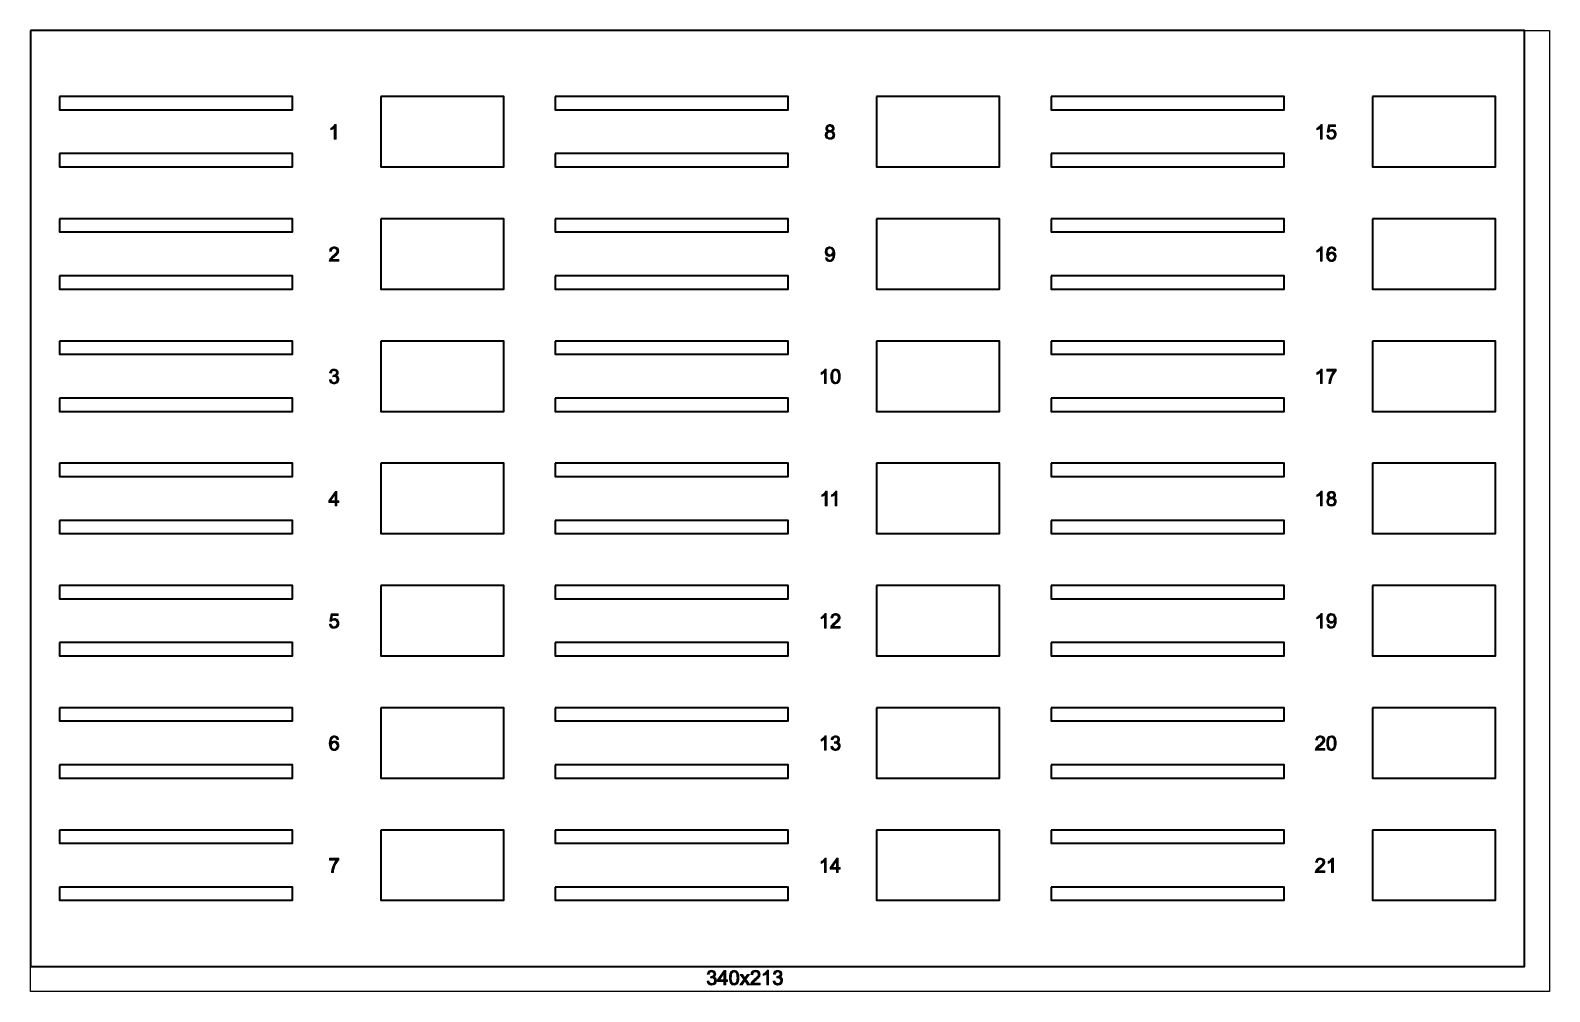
# Model space of a CAD drawing. Header units: inches. Extents: x -184 to 796, y 86 to 706.
import ezdxf

# ---------------------------------------------------------------- set-up
doc = ezdxf.new("R2010")
doc.units = ezdxf.units.IN
doc.header["$MEASUREMENT"] = 0
for name, color, linetype in [('Background_U+00A0Image', 7, 'Continuous'), ('bounds', 7, 'Continuous'), ('bounds size', 7, 'Continuous'), ('Layer 318', 7, 'Continuous')]:
    doc.layers.add(name, color=color, linetype=linetype)
picture_1 = doc.add_image_def('image1.png', size_in_pixel=(980, 620))

# ---------------------------------------------------------------- blocks, each defined once
blk = doc.blocks.new('block 3')
at = {"layer": 'bounds', "color": 7, "lineweight": 35, "true_color": 0xffffff}
blk.add_lwpolyline([(-184, 706), (-184, 102.22), (779.78, 102.22), (779.78, 706), (-184, 706)], dxfattribs=at)
blk = doc.blocks.new('block 2')
at = {"layer": 'bounds'}
blk.add_blockref('block 3', (0, 0), dxfattribs=at)
blk = doc.blocks.new('block 8')
at = {"layer": 'Layer 318', "color": 7, "lineweight": 35, "true_color": 0xffffff}
blk.add_lwpolyline([(-165.25, 663.34), (-165.25, 654.83), (-15.01, 654.83), (-15.01, 663.34), (-165.25, 663.34)], dxfattribs=at)
blk = doc.blocks.new('block 7')
at = {"layer": 'Layer 318'}
blk.add_blockref('block 8', (0, 0), dxfattribs=at)
blk = doc.blocks.new('block 10')
at = {"layer": 'Layer 318', "color": 7, "lineweight": 35, "true_color": 0xffffff}
blk.add_lwpolyline([(-165.25, 626.49), (-165.25, 617.98), (-15.01, 617.98), (-15.01, 626.49), (-165.25, 626.49)], dxfattribs=at)
blk = doc.blocks.new('block 9')
at = {"layer": 'Layer 318'}
blk.add_blockref('block 10', (0, 0), dxfattribs=at)
blk = doc.blocks.new('block 12')
at = {"layer": 'Layer 318', "color": 7, "lineweight": 35, "true_color": 0xffffff}
blk.add_lwpolyline([(41.96, 663.34), (41.96, 617.98), (121.33, 617.98), (121.33, 663.34), (41.96, 663.34)], dxfattribs=at)
blk = doc.blocks.new('block 11')
at = {"layer": 'Layer 318'}
blk.add_blockref('block 12', (0, 0), dxfattribs=at)
blk = doc.blocks.new('block 6')
at = {"layer": 'Layer 318'}
for name in ['block 7', 'block 11', 'block 9']:
    blk.add_blockref(name, (0, 0), dxfattribs=at)
blk = doc.blocks.new('block 15')
at = {"layer": 'Layer 318', "color": 7, "lineweight": 35, "true_color": 0xffffff}
blk.add_lwpolyline([(-165.25, 663.34), (-165.25, 654.83), (-15.01, 654.83), (-15.01, 663.34), (-165.25, 663.34)], dxfattribs=at)
blk = doc.blocks.new('block 14')
at = {"layer": 'Layer 318'}
blk.add_blockref('block 15', (0, 0), dxfattribs=at)
blk = doc.blocks.new('block 17')
at = {"layer": 'Layer 318', "color": 7, "lineweight": 35, "true_color": 0xffffff}
blk.add_lwpolyline([(-165.25, 626.49), (-165.25, 617.98), (-15.01, 617.98), (-15.01, 626.49), (-165.25, 626.49)], dxfattribs=at)
blk = doc.blocks.new('block 16')
at = {"layer": 'Layer 318'}
blk.add_blockref('block 17', (0, 0), dxfattribs=at)
blk = doc.blocks.new('block 19')
at = {"layer": 'Layer 318', "color": 7, "lineweight": 35, "true_color": 0xffffff}
blk.add_lwpolyline([(41.96, 663.34), (41.96, 617.98), (121.33, 617.98), (121.33, 663.34), (41.96, 663.34)], dxfattribs=at)
blk = doc.blocks.new('block 18')
at = {"layer": 'Layer 318'}
blk.add_blockref('block 19', (0, 0), dxfattribs=at)
blk = doc.blocks.new('block 13')
at = {"layer": 'Layer 318'}
for name in ['block 14', 'block 18', 'block 16']:
    blk.add_blockref(name, (0, 0), dxfattribs=at)
blk = doc.blocks.new('block 21')
at = {"layer": 'Layer 318', "true_color": 0xffffff}
h = blk.add_hatch(color=7, dxfattribs=at)
edge = h.paths.add_edge_path()
edge.add_spline(control_points=[(12.46, 645.24), (12.26, 644.84), (11.92, 644.43), (11.44, 644), (10.97, 643.57), (10.41, 643.21), (9.77, 642.91), (9.77, 642.91), (9.77, 641.8), (9.77, 641.8), (10.12, 641.93), (10.52, 642.13), (10.97, 642.39), (11.42, 642.65), (11.78, 642.92), (12.05, 643.18), (12.05, 643.18), (12.05, 635.9), (12.05, 635.9), (12.05, 635.9), (13.2, 635.9), (13.2, 635.9), (13.2, 635.9), (13.2, 645.24), (13.2, 645.24), (13.2, 645.24), (12.46, 645.24), (12.46, 645.24)], knot_values=[0, 0, 0, 0, 1, 1, 1, 2, 2, 2, 3, 3, 3, 4, 4, 4, 5, 5, 5, 6, 6, 6, 7, 7, 7, 8, 8, 8, 9, 9, 9, 9], degree=3, periodic=1)
at = {"layer": 'Layer 318', "lineweight": 0}
blk.add_open_spline([(12.46, 645.24), (12.26, 644.84), (11.92, 644.43), (11.44, 644), (10.97, 643.57), (10.41, 643.21), (9.77, 642.91), (9.77, 642.91), (9.77, 641.8), (9.77, 641.8), (10.12, 641.93), (10.52, 642.13), (10.97, 642.39), (11.42, 642.65), (11.78, 642.92), (12.05, 643.18), (12.05, 643.18), (12.05, 635.9), (12.05, 635.9), (12.05, 635.9), (13.2, 635.9), (13.2, 635.9), (13.2, 635.9), (13.2, 645.24), (13.2, 645.24), (13.2, 645.24), (12.46, 645.24), (12.46, 645.24)], degree=3, knots=[0, 0, 0, 0, 1, 1, 1, 2, 2, 2, 3, 3, 3, 4, 4, 4, 5, 5, 5, 6, 6, 6, 7, 7, 7, 8, 8, 8, 9, 9, 9, 9], dxfattribs=at)
blk = doc.blocks.new('block 20')
at = {"layer": 'Layer 318'}
blk.add_blockref('block 21', (0, 0), dxfattribs=at)
blk = doc.blocks.new('block 5')
at = {"layer": 'Layer 318'}
for name in ['block 6', 'block 13', 'block 20']:
    blk.add_blockref(name, (0, 0), dxfattribs=at)
blk = doc.blocks.new('block 25')
at = {"layer": 'Layer 318', "color": 7, "lineweight": 35, "true_color": 0xffffff}
blk.add_lwpolyline([(-165.25, 584.49), (-165.25, 575.98), (-15.01, 575.98), (-15.01, 584.49), (-165.25, 584.49)], dxfattribs=at)
blk = doc.blocks.new('block 24')
at = {"layer": 'Layer 318'}
blk.add_blockref('block 25', (0, 0), dxfattribs=at)
blk = doc.blocks.new('block 27')
at = {"layer": 'Layer 318', "color": 7, "lineweight": 35, "true_color": 0xffffff}
blk.add_lwpolyline([(-165.25, 547.64), (-165.25, 539.13), (-15.01, 539.13), (-15.01, 547.64), (-165.25, 547.64)], dxfattribs=at)
blk = doc.blocks.new('block 26')
at = {"layer": 'Layer 318'}
blk.add_blockref('block 27', (0, 0), dxfattribs=at)
blk = doc.blocks.new('block 29')
at = {"layer": 'Layer 318', "color": 7, "lineweight": 35, "true_color": 0xffffff}
blk.add_lwpolyline([(41.96, 584.49), (41.96, 539.13), (121.33, 539.13), (121.33, 584.49), (41.96, 584.49)], dxfattribs=at)
blk = doc.blocks.new('block 28')
at = {"layer": 'Layer 318'}
blk.add_blockref('block 29', (0, 0), dxfattribs=at)
blk = doc.blocks.new('block 23')
at = {"layer": 'Layer 318'}
for name in ['block 24', 'block 28', 'block 26']:
    blk.add_blockref(name, (0, 0), dxfattribs=at)
blk = doc.blocks.new('block 32')
at = {"layer": 'Layer 318', "color": 7, "lineweight": 35, "true_color": 0xffffff}
blk.add_lwpolyline([(-165.25, 584.49), (-165.25, 575.98), (-15.01, 575.98), (-15.01, 584.49), (-165.25, 584.49)], dxfattribs=at)
blk = doc.blocks.new('block 31')
at = {"layer": 'Layer 318'}
blk.add_blockref('block 32', (0, 0), dxfattribs=at)
blk = doc.blocks.new('block 34')
at = {"layer": 'Layer 318', "color": 7, "lineweight": 35, "true_color": 0xffffff}
blk.add_lwpolyline([(-165.25, 547.64), (-165.25, 539.13), (-15.01, 539.13), (-15.01, 547.64), (-165.25, 547.64)], dxfattribs=at)
blk = doc.blocks.new('block 33')
at = {"layer": 'Layer 318'}
blk.add_blockref('block 34', (0, 0), dxfattribs=at)
blk = doc.blocks.new('block 36')
at = {"layer": 'Layer 318', "color": 7, "lineweight": 35, "true_color": 0xffffff}
blk.add_lwpolyline([(41.96, 584.49), (41.96, 539.13), (121.33, 539.13), (121.33, 584.49), (41.96, 584.49)], dxfattribs=at)
blk = doc.blocks.new('block 35')
at = {"layer": 'Layer 318'}
blk.add_blockref('block 36', (0, 0), dxfattribs=at)
blk = doc.blocks.new('block 30')
at = {"layer": 'Layer 318'}
for name in ['block 31', 'block 35', 'block 33']:
    blk.add_blockref(name, (0, 0), dxfattribs=at)
blk = doc.blocks.new('block 38')
at = {"layer": 'Layer 318', "true_color": 0xffffff}
h = blk.add_hatch(color=7, dxfattribs=at)
edge = h.paths.add_edge_path()
edge.add_spline(control_points=[(10.33, 558.15), (10.46, 558.35), (10.62, 558.56), (10.82, 558.77), (11.01, 558.97), (11.45, 559.36), (12.14, 559.94), (12.96, 560.63), (13.54, 561.18), (13.9, 561.57), (14.25, 561.97), (14.5, 562.35), (14.66, 562.71), (14.81, 563.07), (14.88, 563.44), (14.88, 563.81), (14.88, 564.54), (14.62, 565.15), (14.1, 565.65), (13.58, 566.14), (12.88, 566.39), (11.98, 566.39), (11.1, 566.39), (10.39, 566.16), (9.87, 565.7), (9.34, 565.24), (9.04, 564.58), (8.96, 563.7), (8.96, 563.7), (10.14, 563.58), (10.14, 563.58), (10.14, 564.16), (10.31, 564.62), (10.64, 564.95), (10.97, 565.28), (11.41, 565.45), (11.96, 565.45), (12.48, 565.45), (12.9, 565.29), (13.22, 564.98), (13.55, 564.67), (13.71, 564.29), (13.71, 563.83), (13.71, 563.4), (13.53, 562.94), (13.18, 562.46), (12.82, 561.98), (12.14, 561.32), (11.13, 560.49), (10.47, 559.96), (9.98, 559.49), (9.63, 559.08), (9.29, 558.67), (9.04, 558.26), (8.88, 557.84), (8.78, 557.59), (8.74, 557.32), (8.75, 557.05), (8.75, 557.05), (14.9, 557.05), (14.9, 557.05), (14.9, 557.05), (14.9, 558.15), (14.9, 558.15), (14.9, 558.15), (10.33, 558.15), (10.33, 558.15)], knot_values=[0, 0, 0, 0, 1, 1, 1, 2, 2, 2, 3, 3, 3, 4, 4, 4, 5, 5, 5, 6, 6, 6, 7, 7, 7, 8, 8, 8, 9, 9, 9, 10, 10, 10, 11, 11, 11, 12, 12, 12, 13, 13, 13, 14, 14, 14, 15, 15, 15, 16, 16, 16, 17, 17, 17, 18, 18, 18, 19, 19, 19, 20, 20, 20, 21, 21, 21, 22, 22, 22, 22], degree=3, periodic=1)
at = {"layer": 'Layer 318', "lineweight": 0}
blk.add_open_spline([(10.33, 558.15), (10.46, 558.35), (10.62, 558.56), (10.82, 558.77), (11.01, 558.97), (11.45, 559.36), (12.14, 559.94), (12.96, 560.63), (13.54, 561.18), (13.9, 561.57), (14.25, 561.97), (14.5, 562.35), (14.66, 562.71), (14.81, 563.07), (14.88, 563.44), (14.88, 563.81), (14.88, 564.54), (14.62, 565.15), (14.1, 565.65), (13.58, 566.14), (12.88, 566.39), (11.98, 566.39), (11.1, 566.39), (10.39, 566.16), (9.87, 565.7), (9.34, 565.24), (9.04, 564.58), (8.96, 563.7), (8.96, 563.7), (10.14, 563.58), (10.14, 563.58), (10.14, 564.16), (10.31, 564.62), (10.64, 564.95), (10.97, 565.28), (11.41, 565.45), (11.96, 565.45), (12.48, 565.45), (12.9, 565.29), (13.22, 564.98), (13.55, 564.67), (13.71, 564.29), (13.71, 563.83), (13.71, 563.4), (13.53, 562.94), (13.18, 562.46), (12.82, 561.98), (12.14, 561.32), (11.13, 560.49), (10.47, 559.96), (9.98, 559.49), (9.63, 559.08), (9.29, 558.67), (9.04, 558.26), (8.88, 557.84), (8.78, 557.59), (8.74, 557.32), (8.75, 557.05), (8.75, 557.05), (14.9, 557.05), (14.9, 557.05), (14.9, 557.05), (14.9, 558.15), (14.9, 558.15), (14.9, 558.15), (10.33, 558.15), (10.33, 558.15)], degree=3, knots=[0, 0, 0, 0, 1, 1, 1, 2, 2, 2, 3, 3, 3, 4, 4, 4, 5, 5, 5, 6, 6, 6, 7, 7, 7, 8, 8, 8, 9, 9, 9, 10, 10, 10, 11, 11, 11, 12, 12, 12, 13, 13, 13, 14, 14, 14, 15, 15, 15, 16, 16, 16, 17, 17, 17, 18, 18, 18, 19, 19, 19, 20, 20, 20, 21, 21, 21, 22, 22, 22, 22], dxfattribs=at)
blk = doc.blocks.new('block 37')
at = {"layer": 'Layer 318'}
blk.add_blockref('block 38', (0, 0), dxfattribs=at)
blk = doc.blocks.new('block 22')
at = {"layer": 'Layer 318'}
for name in ['block 23', 'block 30', 'block 37']:
    blk.add_blockref(name, (0, 0), dxfattribs=at)
blk = doc.blocks.new('block 42')
at = {"layer": 'Layer 318', "color": 7, "lineweight": 35, "true_color": 0xffffff}
blk.add_lwpolyline([(-165.25, 505.64), (-165.25, 497.13), (-15.01, 497.13), (-15.01, 505.64), (-165.25, 505.64)], dxfattribs=at)
blk = doc.blocks.new('block 41')
at = {"layer": 'Layer 318'}
blk.add_blockref('block 42', (0, 0), dxfattribs=at)
blk = doc.blocks.new('block 44')
at = {"layer": 'Layer 318', "color": 7, "lineweight": 35, "true_color": 0xffffff}
blk.add_lwpolyline([(-165.25, 468.79), (-165.25, 460.28), (-15.01, 460.28), (-15.01, 468.79), (-165.25, 468.79)], dxfattribs=at)
blk = doc.blocks.new('block 43')
at = {"layer": 'Layer 318'}
blk.add_blockref('block 44', (0, 0), dxfattribs=at)
blk = doc.blocks.new('block 46')
at = {"layer": 'Layer 318', "color": 7, "lineweight": 35, "true_color": 0xffffff}
blk.add_lwpolyline([(41.96, 505.64), (41.96, 460.28), (121.33, 460.28), (121.33, 505.64), (41.96, 505.64)], dxfattribs=at)
blk = doc.blocks.new('block 45')
at = {"layer": 'Layer 318'}
blk.add_blockref('block 46', (0, 0), dxfattribs=at)
blk = doc.blocks.new('block 40')
at = {"layer": 'Layer 318'}
for name in ['block 41', 'block 45', 'block 43']:
    blk.add_blockref(name, (0, 0), dxfattribs=at)
blk = doc.blocks.new('block 49')
at = {"layer": 'Layer 318', "color": 7, "lineweight": 35, "true_color": 0xffffff}
blk.add_lwpolyline([(-165.25, 505.64), (-165.25, 497.13), (-15.01, 497.13), (-15.01, 505.64), (-165.25, 505.64)], dxfattribs=at)
blk = doc.blocks.new('block 48')
at = {"layer": 'Layer 318'}
blk.add_blockref('block 49', (0, 0), dxfattribs=at)
blk = doc.blocks.new('block 51')
at = {"layer": 'Layer 318', "color": 7, "lineweight": 35, "true_color": 0xffffff}
blk.add_lwpolyline([(-165.25, 468.79), (-165.25, 460.28), (-15.01, 460.28), (-15.01, 468.79), (-165.25, 468.79)], dxfattribs=at)
blk = doc.blocks.new('block 50')
at = {"layer": 'Layer 318'}
blk.add_blockref('block 51', (0, 0), dxfattribs=at)
blk = doc.blocks.new('block 53')
at = {"layer": 'Layer 318', "color": 7, "lineweight": 35, "true_color": 0xffffff}
blk.add_lwpolyline([(41.96, 505.64), (41.96, 460.28), (121.33, 460.28), (121.33, 505.64), (41.96, 505.64)], dxfattribs=at)
blk = doc.blocks.new('block 52')
at = {"layer": 'Layer 318'}
blk.add_blockref('block 53', (0, 0), dxfattribs=at)
blk = doc.blocks.new('block 47')
at = {"layer": 'Layer 318'}
for name in ['block 48', 'block 52', 'block 50']:
    blk.add_blockref(name, (0, 0), dxfattribs=at)
blk = doc.blocks.new('block 55')
at = {"layer": 'Layer 318', "true_color": 0xffffff}
h = blk.add_hatch(color=7, dxfattribs=at)
edge = h.paths.add_edge_path()
edge.add_spline(control_points=[(14.53, 482.45), (14.23, 482.85), (13.8, 483.11), (13.25, 483.24), (13.68, 483.43), (14, 483.7), (14.21, 484.03), (14.43, 484.36), (14.53, 484.72), (14.53, 485.12), (14.53, 485.55), (14.42, 485.95), (14.2, 486.32), (13.97, 486.7), (13.64, 487), (13.21, 487.22), (12.79, 487.43), (12.32, 487.54), (11.81, 487.54), (11.08, 487.54), (10.46, 487.33), (9.96, 486.91), (9.47, 486.49), (9.15, 485.9), (9.01, 485.13), (9.01, 485.13), (10.15, 484.93), (10.15, 484.93), (10.24, 485.49), (10.43, 485.91), (10.73, 486.18), (11.02, 486.46), (11.39, 486.6), (11.84, 486.6), (12.29, 486.6), (12.65, 486.47), (12.94, 486.19), (13.22, 485.92), (13.36, 485.57), (13.36, 485.15), (13.36, 484.62), (13.17, 484.23), (12.78, 483.98), (12.39, 483.72), (11.95, 483.59), (11.46, 483.59), (11.42, 483.59), (11.35, 483.6), (11.28, 483.61), (11.28, 483.61), (11.15, 482.6), (11.15, 482.6), (11.47, 482.69), (11.74, 482.73), (11.96, 482.73), (12.49, 482.73), (12.92, 482.56), (13.27, 482.22), (13.61, 481.88), (13.78, 481.45), (13.78, 480.92), (13.78, 480.37), (13.59, 479.91), (13.22, 479.54), (12.85, 479.17), (12.4, 478.98), (11.86, 478.98), (11.41, 478.98), (11.03, 479.12), (10.71, 479.41), (10.4, 479.69), (10.17, 480.16), (10.04, 480.81), (10.04, 480.81), (8.9, 480.66), (8.9, 480.66), (8.97, 479.88), (9.28, 479.25), (9.82, 478.76), (10.36, 478.28), (11.04, 478.03), (11.86, 478.03), (12.76, 478.03), (13.51, 478.32), (14.1, 478.88), (14.7, 479.45), (14.99, 480.14), (14.99, 480.95), (14.99, 481.55), (14.84, 482.05), (14.53, 482.45)], knot_values=[0, 0, 0, 0, 1, 1, 1, 2, 2, 2, 3, 3, 3, 4, 4, 4, 5, 5, 5, 6, 6, 6, 7, 7, 7, 8, 8, 8, 9, 9, 9, 10, 10, 10, 11, 11, 11, 12, 12, 12, 13, 13, 13, 14, 14, 14, 15, 15, 15, 16, 16, 16, 17, 17, 17, 18, 18, 18, 19, 19, 19, 20, 20, 20, 21, 21, 21, 22, 22, 22, 23, 23, 23, 24, 24, 24, 25, 25, 25, 26, 26, 26, 27, 27, 27, 28, 28, 28, 29, 29, 29, 30, 30, 30, 30], degree=3, periodic=1)
at = {"layer": 'Layer 318', "lineweight": 0}
blk.add_open_spline([(14.53, 482.45), (14.23, 482.85), (13.8, 483.11), (13.25, 483.24), (13.68, 483.43), (14, 483.7), (14.21, 484.03), (14.43, 484.36), (14.53, 484.72), (14.53, 485.12), (14.53, 485.55), (14.42, 485.95), (14.2, 486.32), (13.97, 486.7), (13.64, 487), (13.21, 487.22), (12.79, 487.43), (12.32, 487.54), (11.81, 487.54), (11.08, 487.54), (10.46, 487.33), (9.96, 486.91), (9.47, 486.49), (9.15, 485.9), (9.01, 485.13), (9.01, 485.13), (10.15, 484.93), (10.15, 484.93), (10.24, 485.49), (10.43, 485.91), (10.73, 486.18), (11.02, 486.46), (11.39, 486.6), (11.84, 486.6), (12.29, 486.6), (12.65, 486.47), (12.94, 486.19), (13.22, 485.92), (13.36, 485.57), (13.36, 485.15), (13.36, 484.62), (13.17, 484.23), (12.78, 483.98), (12.39, 483.72), (11.95, 483.59), (11.46, 483.59), (11.42, 483.59), (11.35, 483.6), (11.28, 483.61), (11.28, 483.61), (11.15, 482.6), (11.15, 482.6), (11.47, 482.69), (11.74, 482.73), (11.96, 482.73), (12.49, 482.73), (12.92, 482.56), (13.27, 482.22), (13.61, 481.88), (13.78, 481.45), (13.78, 480.92), (13.78, 480.37), (13.59, 479.91), (13.22, 479.54), (12.85, 479.17), (12.4, 478.98), (11.86, 478.98), (11.41, 478.98), (11.03, 479.12), (10.71, 479.41), (10.4, 479.69), (10.17, 480.16), (10.04, 480.81), (10.04, 480.81), (8.9, 480.66), (8.9, 480.66), (8.97, 479.88), (9.28, 479.25), (9.82, 478.76), (10.36, 478.28), (11.04, 478.03), (11.86, 478.03), (12.76, 478.03), (13.51, 478.32), (14.1, 478.88), (14.7, 479.45), (14.99, 480.14), (14.99, 480.95), (14.99, 481.55), (14.84, 482.05), (14.53, 482.45)], degree=3, knots=[0, 0, 0, 0, 1, 1, 1, 2, 2, 2, 3, 3, 3, 4, 4, 4, 5, 5, 5, 6, 6, 6, 7, 7, 7, 8, 8, 8, 9, 9, 9, 10, 10, 10, 11, 11, 11, 12, 12, 12, 13, 13, 13, 14, 14, 14, 15, 15, 15, 16, 16, 16, 17, 17, 17, 18, 18, 18, 19, 19, 19, 20, 20, 20, 21, 21, 21, 22, 22, 22, 23, 23, 23, 24, 24, 24, 25, 25, 25, 26, 26, 26, 27, 27, 27, 28, 28, 28, 29, 29, 29, 30, 30, 30, 30], dxfattribs=at)
blk = doc.blocks.new('block 54')
at = {"layer": 'Layer 318'}
blk.add_blockref('block 55', (0, 0), dxfattribs=at)
blk = doc.blocks.new('block 39')
at = {"layer": 'Layer 318'}
for name in ['block 40', 'block 47', 'block 54']:
    blk.add_blockref(name, (0, 0), dxfattribs=at)
blk = doc.blocks.new('block 59')
at = {"layer": 'Layer 318', "color": 7, "lineweight": 35, "true_color": 0xffffff}
blk.add_lwpolyline([(-165.25, 426.79), (-165.25, 418.28), (-15.01, 418.28), (-15.01, 426.79), (-165.25, 426.79)], dxfattribs=at)
blk = doc.blocks.new('block 58')
at = {"layer": 'Layer 318'}
blk.add_blockref('block 59', (0, 0), dxfattribs=at)
blk = doc.blocks.new('block 61')
at = {"layer": 'Layer 318', "color": 7, "lineweight": 35, "true_color": 0xffffff}
blk.add_lwpolyline([(-165.25, 389.94), (-165.25, 381.43), (-15.01, 381.43), (-15.01, 389.94), (-165.25, 389.94)], dxfattribs=at)
blk = doc.blocks.new('block 60')
at = {"layer": 'Layer 318'}
blk.add_blockref('block 61', (0, 0), dxfattribs=at)
blk = doc.blocks.new('block 63')
at = {"layer": 'Layer 318', "color": 7, "lineweight": 35, "true_color": 0xffffff}
blk.add_lwpolyline([(41.96, 426.79), (41.96, 381.43), (121.33, 381.43), (121.33, 426.79), (41.96, 426.79)], dxfattribs=at)
blk = doc.blocks.new('block 62')
at = {"layer": 'Layer 318'}
blk.add_blockref('block 63', (0, 0), dxfattribs=at)
blk = doc.blocks.new('block 57')
at = {"layer": 'Layer 318'}
for name in ['block 58', 'block 62', 'block 60']:
    blk.add_blockref(name, (0, 0), dxfattribs=at)
blk = doc.blocks.new('block 66')
at = {"layer": 'Layer 318', "color": 7, "lineweight": 35, "true_color": 0xffffff}
blk.add_lwpolyline([(-165.25, 426.79), (-165.25, 418.28), (-15.01, 418.28), (-15.01, 426.79), (-165.25, 426.79)], dxfattribs=at)
blk = doc.blocks.new('block 65')
at = {"layer": 'Layer 318'}
blk.add_blockref('block 66', (0, 0), dxfattribs=at)
blk = doc.blocks.new('block 68')
at = {"layer": 'Layer 318', "color": 7, "lineweight": 35, "true_color": 0xffffff}
blk.add_lwpolyline([(-165.25, 389.94), (-165.25, 381.43), (-15.01, 381.43), (-15.01, 389.94), (-165.25, 389.94)], dxfattribs=at)
blk = doc.blocks.new('block 67')
at = {"layer": 'Layer 318'}
blk.add_blockref('block 68', (0, 0), dxfattribs=at)
blk = doc.blocks.new('block 70')
at = {"layer": 'Layer 318', "color": 7, "lineweight": 35, "true_color": 0xffffff}
blk.add_lwpolyline([(41.96, 426.79), (41.96, 381.43), (121.33, 381.43), (121.33, 426.79), (41.96, 426.79)], dxfattribs=at)
blk = doc.blocks.new('block 69')
at = {"layer": 'Layer 318'}
blk.add_blockref('block 70', (0, 0), dxfattribs=at)
blk = doc.blocks.new('block 64')
at = {"layer": 'Layer 318'}
for name in ['block 65', 'block 69', 'block 67']:
    blk.add_blockref(name, (0, 0), dxfattribs=at)
blk = doc.blocks.new('block 72')
at = {"layer": 'Layer 318', "true_color": 0xffffff}
h = blk.add_hatch(color=7, dxfattribs=at)
h.paths.add_polyline_path([(13.7, 402.62), (13.7, 408.66), (12.76, 408.66), (8.52, 402.62), (8.52, 401.58), (12.55, 401.58), (12.55, 399.35), (13.7, 399.35), (13.7, 401.58), (14.95, 401.58), (14.95, 402.62)])
h.paths.add_polyline_path([(12.55, 402.62), (9.64, 402.62), (12.55, 406.82)])
at = {"layer": 'Layer 318', "lineweight": 0}
for points in [[(13.7, 402.62), (13.7, 408.66), (12.76, 408.66), (8.52, 402.62), (8.52, 401.58), (12.55, 401.58), (12.55, 399.35), (13.7, 399.35), (13.7, 401.58), (14.95, 401.58), (14.95, 402.62), (13.7, 402.62)], [(12.55, 402.62), (9.64, 402.62), (12.55, 406.82), (12.55, 402.62)]]:
    blk.add_lwpolyline(points, dxfattribs=at)
blk = doc.blocks.new('block 71')
at = {"layer": 'Layer 318'}
blk.add_blockref('block 72', (0, 0), dxfattribs=at)
blk = doc.blocks.new('block 56')
at = {"layer": 'Layer 318'}
for name in ['block 57', 'block 64', 'block 71']:
    blk.add_blockref(name, (0, 0), dxfattribs=at)
blk = doc.blocks.new('block 76')
at = {"layer": 'Layer 318', "color": 7, "lineweight": 35, "true_color": 0xffffff}
blk.add_lwpolyline([(-165.25, 347.94), (-165.25, 339.43), (-15.01, 339.43), (-15.01, 347.94), (-165.25, 347.94)], dxfattribs=at)
blk = doc.blocks.new('block 75')
at = {"layer": 'Layer 318'}
blk.add_blockref('block 76', (0, 0), dxfattribs=at)
blk = doc.blocks.new('block 78')
at = {"layer": 'Layer 318', "color": 7, "lineweight": 35, "true_color": 0xffffff}
blk.add_lwpolyline([(-165.25, 311.09), (-165.25, 302.58), (-15.01, 302.58), (-15.01, 311.09), (-165.25, 311.09)], dxfattribs=at)
blk = doc.blocks.new('block 77')
at = {"layer": 'Layer 318'}
blk.add_blockref('block 78', (0, 0), dxfattribs=at)
blk = doc.blocks.new('block 80')
at = {"layer": 'Layer 318', "color": 7, "lineweight": 35, "true_color": 0xffffff}
blk.add_lwpolyline([(41.96, 347.94), (41.96, 302.58), (121.33, 302.58), (121.33, 347.94), (41.96, 347.94)], dxfattribs=at)
blk = doc.blocks.new('block 79')
at = {"layer": 'Layer 318'}
blk.add_blockref('block 80', (0, 0), dxfattribs=at)
blk = doc.blocks.new('block 74')
at = {"layer": 'Layer 318'}
for name in ['block 75', 'block 79', 'block 77']:
    blk.add_blockref(name, (0, 0), dxfattribs=at)
blk = doc.blocks.new('block 83')
at = {"layer": 'Layer 318', "color": 7, "lineweight": 35, "true_color": 0xffffff}
blk.add_lwpolyline([(-165.25, 347.94), (-165.25, 339.43), (-15.01, 339.43), (-15.01, 347.94), (-165.25, 347.94)], dxfattribs=at)
blk = doc.blocks.new('block 82')
at = {"layer": 'Layer 318'}
blk.add_blockref('block 83', (0, 0), dxfattribs=at)
blk = doc.blocks.new('block 85')
at = {"layer": 'Layer 318', "color": 7, "lineweight": 35, "true_color": 0xffffff}
blk.add_lwpolyline([(-165.25, 311.09), (-165.25, 302.58), (-15.01, 302.58), (-15.01, 311.09), (-165.25, 311.09)], dxfattribs=at)
blk = doc.blocks.new('block 84')
at = {"layer": 'Layer 318'}
blk.add_blockref('block 85', (0, 0), dxfattribs=at)
blk = doc.blocks.new('block 87')
at = {"layer": 'Layer 318', "color": 7, "lineweight": 35, "true_color": 0xffffff}
blk.add_lwpolyline([(41.96, 347.94), (41.96, 302.58), (121.33, 302.58), (121.33, 347.94), (41.96, 347.94)], dxfattribs=at)
blk = doc.blocks.new('block 86')
at = {"layer": 'Layer 318'}
blk.add_blockref('block 87', (0, 0), dxfattribs=at)
blk = doc.blocks.new('block 81')
at = {"layer": 'Layer 318'}
for name in ['block 82', 'block 86', 'block 84']:
    blk.add_blockref(name, (0, 0), dxfattribs=at)
blk = doc.blocks.new('block 89')
at = {"layer": 'Layer 318', "true_color": 0xffffff}
h = blk.add_hatch(color=7, dxfattribs=at)
edge = h.paths.add_edge_path()
edge.add_spline(control_points=[(14.22, 325.83), (13.67, 326.39), (12.98, 326.67), (12.17, 326.67), (11.55, 326.67), (10.97, 326.48), (10.41, 326.09), (10.41, 326.09), (10.91, 328.59), (10.91, 328.59), (10.91, 328.59), (14.62, 328.59), (14.62, 328.59), (14.62, 328.59), (14.62, 329.68), (14.62, 329.68), (14.62, 329.68), (10, 329.68), (10, 329.68), (10, 329.68), (9.09, 324.9), (9.09, 324.9), (9.09, 324.9), (10.17, 324.76), (10.17, 324.76), (10.34, 325.03), (10.57, 325.24), (10.87, 325.41), (11.16, 325.58), (11.49, 325.66), (11.86, 325.66), (12.45, 325.66), (12.93, 325.47), (13.3, 325.1), (13.67, 324.72), (13.85, 324.2), (13.85, 323.55), (13.85, 322.87), (13.66, 322.32), (13.28, 321.9), (12.9, 321.49), (12.43, 321.28), (11.88, 321.28), (11.42, 321.28), (11.03, 321.43), (10.71, 321.72), (10.39, 322.02), (10.18, 322.46), (10.09, 323.04), (10.09, 323.04), (8.89, 322.94), (8.89, 322.94), (8.97, 322.15), (9.27, 321.53), (9.81, 321.05), (10.34, 320.58), (11.04, 320.34), (11.88, 320.34), (12.91, 320.34), (13.73, 320.72), (14.33, 321.47), (14.82, 322.08), (15.06, 322.81), (15.06, 323.65), (15.06, 324.54), (14.78, 325.26), (14.22, 325.83)], knot_values=[0, 0, 0, 0, 1, 1, 1, 2, 2, 2, 3, 3, 3, 4, 4, 4, 5, 5, 5, 6, 6, 6, 7, 7, 7, 8, 8, 8, 9, 9, 9, 10, 10, 10, 11, 11, 11, 12, 12, 12, 13, 13, 13, 14, 14, 14, 15, 15, 15, 16, 16, 16, 17, 17, 17, 18, 18, 18, 19, 19, 19, 20, 20, 20, 21, 21, 21, 22, 22, 22, 22], degree=3, periodic=1)
at = {"layer": 'Layer 318', "lineweight": 0}
blk.add_open_spline([(14.22, 325.83), (13.67, 326.39), (12.98, 326.67), (12.17, 326.67), (11.55, 326.67), (10.97, 326.48), (10.41, 326.09), (10.41, 326.09), (10.91, 328.59), (10.91, 328.59), (10.91, 328.59), (14.62, 328.59), (14.62, 328.59), (14.62, 328.59), (14.62, 329.68), (14.62, 329.68), (14.62, 329.68), (10, 329.68), (10, 329.68), (10, 329.68), (9.09, 324.9), (9.09, 324.9), (9.09, 324.9), (10.17, 324.76), (10.17, 324.76), (10.34, 325.03), (10.57, 325.24), (10.87, 325.41), (11.16, 325.58), (11.49, 325.66), (11.86, 325.66), (12.45, 325.66), (12.93, 325.47), (13.3, 325.1), (13.67, 324.72), (13.85, 324.2), (13.85, 323.55), (13.85, 322.87), (13.66, 322.32), (13.28, 321.9), (12.9, 321.49), (12.43, 321.28), (11.88, 321.28), (11.42, 321.28), (11.03, 321.43), (10.71, 321.72), (10.39, 322.02), (10.18, 322.46), (10.09, 323.04), (10.09, 323.04), (8.89, 322.94), (8.89, 322.94), (8.97, 322.15), (9.27, 321.53), (9.81, 321.05), (10.34, 320.58), (11.04, 320.34), (11.88, 320.34), (12.91, 320.34), (13.73, 320.72), (14.33, 321.47), (14.82, 322.08), (15.06, 322.81), (15.06, 323.65), (15.06, 324.54), (14.78, 325.26), (14.22, 325.83)], degree=3, knots=[0, 0, 0, 0, 1, 1, 1, 2, 2, 2, 3, 3, 3, 4, 4, 4, 5, 5, 5, 6, 6, 6, 7, 7, 7, 8, 8, 8, 9, 9, 9, 10, 10, 10, 11, 11, 11, 12, 12, 12, 13, 13, 13, 14, 14, 14, 15, 15, 15, 16, 16, 16, 17, 17, 17, 18, 18, 18, 19, 19, 19, 20, 20, 20, 21, 21, 21, 22, 22, 22, 22], dxfattribs=at)
blk = doc.blocks.new('block 88')
at = {"layer": 'Layer 318'}
blk.add_blockref('block 89', (0, 0), dxfattribs=at)
blk = doc.blocks.new('block 73')
at = {"layer": 'Layer 318'}
for name in ['block 74', 'block 81', 'block 88']:
    blk.add_blockref(name, (0, 0), dxfattribs=at)
blk = doc.blocks.new('block 93')
at = {"layer": 'Layer 318', "color": 7, "lineweight": 35, "true_color": 0xffffff}
blk.add_lwpolyline([(-165.25, 269.09), (-165.25, 260.58), (-15.01, 260.58), (-15.01, 269.09), (-165.25, 269.09)], dxfattribs=at)
blk = doc.blocks.new('block 92')
at = {"layer": 'Layer 318'}
blk.add_blockref('block 93', (0, 0), dxfattribs=at)
blk = doc.blocks.new('block 95')
at = {"layer": 'Layer 318', "color": 7, "lineweight": 35, "true_color": 0xffffff}
blk.add_lwpolyline([(-165.25, 232.24), (-165.25, 223.73), (-15.01, 223.73), (-15.01, 232.24), (-165.25, 232.24)], dxfattribs=at)
blk = doc.blocks.new('block 94')
at = {"layer": 'Layer 318'}
blk.add_blockref('block 95', (0, 0), dxfattribs=at)
blk = doc.blocks.new('block 97')
at = {"layer": 'Layer 318', "color": 7, "lineweight": 35, "true_color": 0xffffff}
blk.add_lwpolyline([(41.96, 269.09), (41.96, 223.73), (121.33, 223.73), (121.33, 269.09), (41.96, 269.09)], dxfattribs=at)
blk = doc.blocks.new('block 96')
at = {"layer": 'Layer 318'}
blk.add_blockref('block 97', (0, 0), dxfattribs=at)
blk = doc.blocks.new('block 91')
at = {"layer": 'Layer 318'}
for name in ['block 92', 'block 96', 'block 94']:
    blk.add_blockref(name, (0, 0), dxfattribs=at)
blk = doc.blocks.new('block 100')
at = {"layer": 'Layer 318', "color": 7, "lineweight": 35, "true_color": 0xffffff}
blk.add_lwpolyline([(-165.25, 269.09), (-165.25, 260.58), (-15.01, 260.58), (-15.01, 269.09), (-165.25, 269.09)], dxfattribs=at)
blk = doc.blocks.new('block 99')
at = {"layer": 'Layer 318'}
blk.add_blockref('block 100', (0, 0), dxfattribs=at)
blk = doc.blocks.new('block 102')
at = {"layer": 'Layer 318', "color": 7, "lineweight": 35, "true_color": 0xffffff}
blk.add_lwpolyline([(-165.25, 232.24), (-165.25, 223.73), (-15.01, 223.73), (-15.01, 232.24), (-165.25, 232.24)], dxfattribs=at)
blk = doc.blocks.new('block 101')
at = {"layer": 'Layer 318'}
blk.add_blockref('block 102', (0, 0), dxfattribs=at)
blk = doc.blocks.new('block 104')
at = {"layer": 'Layer 318', "color": 7, "lineweight": 35, "true_color": 0xffffff}
blk.add_lwpolyline([(41.96, 269.09), (41.96, 223.73), (121.33, 223.73), (121.33, 269.09), (41.96, 269.09)], dxfattribs=at)
blk = doc.blocks.new('block 103')
at = {"layer": 'Layer 318'}
blk.add_blockref('block 104', (0, 0), dxfattribs=at)
blk = doc.blocks.new('block 98')
at = {"layer": 'Layer 318'}
for name in ['block 99', 'block 103', 'block 101']:
    blk.add_blockref(name, (0, 0), dxfattribs=at)
blk = doc.blocks.new('block 106')
at = {"layer": 'Layer 318', "true_color": 0xffffff}
h = blk.add_hatch(color=7, dxfattribs=at)
edge = h.paths.add_edge_path()
edge.add_spline(control_points=[(14.18, 246.85), (13.65, 247.41), (13, 247.69), (12.24, 247.69), (11.8, 247.69), (11.38, 247.59), (10.99, 247.38), (10.59, 247.18), (10.25, 246.87), (9.98, 246.45), (9.99, 247.38), (10.09, 248.1), (10.3, 248.6), (10.51, 249.1), (10.79, 249.49), (11.15, 249.75), (11.43, 249.95), (11.75, 250.05), (12.11, 250.05), (12.56, 250.05), (12.94, 249.89), (13.25, 249.57), (13.44, 249.36), (13.58, 249.04), (13.68, 248.59), (13.68, 248.59), (14.82, 248.68), (14.82, 248.68), (14.73, 249.4), (14.45, 249.97), (13.98, 250.38), (13.51, 250.79), (12.91, 250.99), (12.18, 250.99), (11.2, 250.99), (10.42, 250.64), (9.84, 249.93), (9.17, 249.11), (8.84, 247.8), (8.84, 246), (8.84, 244.4), (9.14, 243.24), (9.74, 242.54), (10.34, 241.84), (11.12, 241.49), (12.07, 241.49), (12.63, 241.49), (13.13, 241.62), (13.57, 241.89), (14.01, 242.16), (14.36, 242.54), (14.61, 243.04), (14.86, 243.55), (14.99, 244.09), (14.99, 244.67), (14.99, 245.56), (14.72, 246.29), (14.18, 246.85)], knot_values=[0, 0, 0, 0, 1, 1, 1, 2, 2, 2, 3, 3, 3, 4, 4, 4, 5, 5, 5, 6, 6, 6, 7, 7, 7, 8, 8, 8, 9, 9, 9, 10, 10, 10, 11, 11, 11, 12, 12, 12, 13, 13, 13, 14, 14, 14, 15, 15, 15, 16, 16, 16, 17, 17, 17, 18, 18, 18, 19, 19, 19, 19], degree=3, periodic=1)
edge = h.paths.add_edge_path()
edge.add_spline(control_points=[(13.3, 243.02), (12.95, 242.63), (12.54, 242.43), (12.05, 242.43), (11.72, 242.43), (11.41, 242.53), (11.11, 242.71), (10.81, 242.9), (10.57, 243.18), (10.41, 243.54), (10.24, 243.9), (10.15, 244.27), (10.15, 244.67), (10.15, 245.27), (10.33, 245.75), (10.69, 246.12), (11.05, 246.49), (11.49, 246.68), (12.01, 246.68), (12.53, 246.68), (12.96, 246.49), (13.3, 246.12), (13.65, 245.75), (13.82, 245.25), (13.82, 244.6), (13.82, 243.93), (13.64, 243.4), (13.3, 243.02)], knot_values=[0, 0, 0, 0, 1, 1, 1, 2, 2, 2, 3, 3, 3, 4, 4, 4, 5, 5, 5, 6, 6, 6, 7, 7, 7, 8, 8, 8, 9, 9, 9, 9], degree=3, periodic=1)
at = {"layer": 'Layer 318', "lineweight": 0}
for points, knots in [([(14.18, 246.85), (13.65, 247.41), (13, 247.69), (12.24, 247.69), (11.8, 247.69), (11.38, 247.59), (10.99, 247.38), (10.59, 247.18), (10.25, 246.87), (9.98, 246.45), (9.99, 247.38), (10.09, 248.1), (10.3, 248.6), (10.51, 249.1), (10.79, 249.49), (11.15, 249.75), (11.43, 249.95), (11.75, 250.05), (12.11, 250.05), (12.56, 250.05), (12.94, 249.89), (13.25, 249.57), (13.44, 249.36), (13.58, 249.04), (13.68, 248.59), (13.68, 248.59), (14.82, 248.68), (14.82, 248.68), (14.73, 249.4), (14.45, 249.97), (13.98, 250.38), (13.51, 250.79), (12.91, 250.99), (12.18, 250.99), (11.2, 250.99), (10.42, 250.64), (9.84, 249.93), (9.17, 249.11), (8.84, 247.8), (8.84, 246), (8.84, 244.4), (9.14, 243.24), (9.74, 242.54), (10.34, 241.84), (11.12, 241.49), (12.07, 241.49), (12.63, 241.49), (13.13, 241.62), (13.57, 241.89), (14.01, 242.16), (14.36, 242.54), (14.61, 243.04), (14.86, 243.55), (14.99, 244.09), (14.99, 244.67), (14.99, 245.56), (14.72, 246.29), (14.18, 246.85)], [0, 0, 0, 0, 1, 1, 1, 2, 2, 2, 3, 3, 3, 4, 4, 4, 5, 5, 5, 6, 6, 6, 7, 7, 7, 8, 8, 8, 9, 9, 9, 10, 10, 10, 11, 11, 11, 12, 12, 12, 13, 13, 13, 14, 14, 14, 15, 15, 15, 16, 16, 16, 17, 17, 17, 18, 18, 18, 19, 19, 19, 19]), ([(13.3, 243.02), (12.95, 242.63), (12.54, 242.43), (12.05, 242.43), (11.72, 242.43), (11.41, 242.53), (11.11, 242.71), (10.81, 242.9), (10.57, 243.18), (10.41, 243.54), (10.24, 243.9), (10.15, 244.27), (10.15, 244.67), (10.15, 245.27), (10.33, 245.75), (10.69, 246.12), (11.05, 246.49), (11.49, 246.68), (12.01, 246.68), (12.53, 246.68), (12.96, 246.49), (13.3, 246.12), (13.65, 245.75), (13.82, 245.25), (13.82, 244.6), (13.82, 243.93), (13.64, 243.4), (13.3, 243.02)], [0, 0, 0, 0, 1, 1, 1, 2, 2, 2, 3, 3, 3, 4, 4, 4, 5, 5, 5, 6, 6, 6, 7, 7, 7, 8, 8, 8, 9, 9, 9, 9])]:
    blk.add_open_spline(points, degree=3, knots=knots, dxfattribs=at)
blk = doc.blocks.new('block 105')
at = {"layer": 'Layer 318'}
blk.add_blockref('block 106', (0, 0), dxfattribs=at)
blk = doc.blocks.new('block 90')
at = {"layer": 'Layer 318'}
for name in ['block 91', 'block 98', 'block 105']:
    blk.add_blockref(name, (0, 0), dxfattribs=at)
blk = doc.blocks.new('block 110')
at = {"layer": 'Layer 318', "color": 7, "lineweight": 35, "true_color": 0xffffff}
blk.add_lwpolyline([(-165.25, 190.24), (-165.25, 181.73), (-15.01, 181.73), (-15.01, 190.24), (-165.25, 190.24)], dxfattribs=at)
blk = doc.blocks.new('block 109')
at = {"layer": 'Layer 318'}
blk.add_blockref('block 110', (0, 0), dxfattribs=at)
blk = doc.blocks.new('block 112')
at = {"layer": 'Layer 318', "color": 7, "lineweight": 35, "true_color": 0xffffff}
blk.add_lwpolyline([(-165.25, 153.39), (-165.25, 144.88), (-15.01, 144.88), (-15.01, 153.39), (-165.25, 153.39)], dxfattribs=at)
blk = doc.blocks.new('block 111')
at = {"layer": 'Layer 318'}
blk.add_blockref('block 112', (0, 0), dxfattribs=at)
blk = doc.blocks.new('block 114')
at = {"layer": 'Layer 318', "color": 7, "lineweight": 35, "true_color": 0xffffff}
blk.add_lwpolyline([(41.96, 190.24), (41.96, 144.88), (121.33, 144.88), (121.33, 190.24), (41.96, 190.24)], dxfattribs=at)
blk = doc.blocks.new('block 113')
at = {"layer": 'Layer 318'}
blk.add_blockref('block 114', (0, 0), dxfattribs=at)
blk = doc.blocks.new('block 108')
at = {"layer": 'Layer 318'}
for name in ['block 109', 'block 113', 'block 111']:
    blk.add_blockref(name, (0, 0), dxfattribs=at)
blk = doc.blocks.new('block 117')
at = {"layer": 'Layer 318', "color": 7, "lineweight": 35, "true_color": 0xffffff}
blk.add_lwpolyline([(-165.25, 190.24), (-165.25, 181.73), (-15.01, 181.73), (-15.01, 190.24), (-165.25, 190.24)], dxfattribs=at)
blk = doc.blocks.new('block 116')
at = {"layer": 'Layer 318'}
blk.add_blockref('block 117', (0, 0), dxfattribs=at)
blk = doc.blocks.new('block 119')
at = {"layer": 'Layer 318', "color": 7, "lineweight": 35, "true_color": 0xffffff}
blk.add_lwpolyline([(-165.25, 153.39), (-165.25, 144.88), (-15.01, 144.88), (-15.01, 153.39), (-165.25, 153.39)], dxfattribs=at)
blk = doc.blocks.new('block 118')
at = {"layer": 'Layer 318'}
blk.add_blockref('block 119', (0, 0), dxfattribs=at)
blk = doc.blocks.new('block 121')
at = {"layer": 'Layer 318', "color": 7, "lineweight": 35, "true_color": 0xffffff}
blk.add_lwpolyline([(41.96, 190.24), (41.96, 144.88), (121.33, 144.88), (121.33, 190.24), (41.96, 190.24)], dxfattribs=at)
blk = doc.blocks.new('block 120')
at = {"layer": 'Layer 318'}
blk.add_blockref('block 121', (0, 0), dxfattribs=at)
blk = doc.blocks.new('block 115')
at = {"layer": 'Layer 318'}
for name in ['block 116', 'block 120', 'block 118']:
    blk.add_blockref(name, (0, 0), dxfattribs=at)
blk = doc.blocks.new('block 123')
at = {"layer": 'Layer 318', "true_color": 0xffffff}
h = blk.add_hatch(color=7, dxfattribs=at)
edge = h.paths.add_edge_path()
edge.add_spline(control_points=[(8.97, 171.99), (8.97, 171.99), (8.97, 170.89), (8.97, 170.89), (8.97, 170.89), (13.53, 170.89), (13.53, 170.89), (12.95, 170.23), (12.4, 169.42), (11.88, 168.45), (11.37, 167.49), (10.98, 166.49), (10.7, 165.45), (10.43, 164.42), (10.28, 163.53), (10.27, 162.8), (10.27, 162.8), (11.44, 162.8), (11.44, 162.8), (11.51, 163.73), (11.65, 164.58), (11.88, 165.36), (12.2, 166.46), (12.65, 167.54), (13.23, 168.58), (13.81, 169.63), (14.4, 170.47), (14.99, 171.1), (14.99, 171.1), (14.99, 171.99), (14.99, 171.99), (14.99, 171.99), (8.97, 171.99), (8.97, 171.99)], knot_values=[0, 0, 0, 0, 1, 1, 1, 2, 2, 2, 3, 3, 3, 4, 4, 4, 5, 5, 5, 6, 6, 6, 7, 7, 7, 8, 8, 8, 9, 9, 9, 10, 10, 10, 11, 11, 11, 11], degree=3, periodic=1)
at = {"layer": 'Layer 318', "lineweight": 0}
blk.add_open_spline([(8.97, 171.99), (8.97, 171.99), (8.97, 170.89), (8.97, 170.89), (8.97, 170.89), (13.53, 170.89), (13.53, 170.89), (12.95, 170.23), (12.4, 169.42), (11.88, 168.45), (11.37, 167.49), (10.98, 166.49), (10.7, 165.45), (10.43, 164.42), (10.28, 163.53), (10.27, 162.8), (10.27, 162.8), (11.44, 162.8), (11.44, 162.8), (11.51, 163.73), (11.65, 164.58), (11.88, 165.36), (12.2, 166.46), (12.65, 167.54), (13.23, 168.58), (13.81, 169.63), (14.4, 170.47), (14.99, 171.1), (14.99, 171.1), (14.99, 171.99), (14.99, 171.99), (14.99, 171.99), (8.97, 171.99), (8.97, 171.99)], degree=3, knots=[0, 0, 0, 0, 1, 1, 1, 2, 2, 2, 3, 3, 3, 4, 4, 4, 5, 5, 5, 6, 6, 6, 7, 7, 7, 8, 8, 8, 9, 9, 9, 10, 10, 10, 11, 11, 11, 11], dxfattribs=at)
blk = doc.blocks.new('block 122')
at = {"layer": 'Layer 318'}
blk.add_blockref('block 123', (0, 0), dxfattribs=at)
blk = doc.blocks.new('block 107')
at = {"layer": 'Layer 318'}
for name in ['block 108', 'block 115', 'block 122']:
    blk.add_blockref(name, (0, 0), dxfattribs=at)
blk = doc.blocks.new('block 4')
at = {"layer": 'Layer 318'}
for name in ['block 5', 'block 22', 'block 39', 'block 56', 'block 73', 'block 90', 'block 107']:
    blk.add_blockref(name, (0, 0), dxfattribs=at)
blk = doc.blocks.new('block 128')
at = {"layer": 'Layer 318', "color": 7, "lineweight": 35, "true_color": 0xffffff}
blk.add_lwpolyline([(154.6, 663.34), (154.6, 654.83), (304.84, 654.83), (304.84, 663.34), (154.6, 663.34)], dxfattribs=at)
blk = doc.blocks.new('block 127')
at = {"layer": 'Layer 318'}
blk.add_blockref('block 128', (0, 0), dxfattribs=at)
blk = doc.blocks.new('block 130')
at = {"layer": 'Layer 318', "color": 7, "lineweight": 35, "true_color": 0xffffff}
blk.add_lwpolyline([(154.6, 626.49), (154.6, 617.98), (304.84, 617.98), (304.84, 626.49), (154.6, 626.49)], dxfattribs=at)
blk = doc.blocks.new('block 129')
at = {"layer": 'Layer 318'}
blk.add_blockref('block 130', (0, 0), dxfattribs=at)
blk = doc.blocks.new('block 132')
at = {"layer": 'Layer 318', "color": 7, "lineweight": 35, "true_color": 0xffffff}
blk.add_lwpolyline([(361.81, 663.34), (361.81, 617.98), (441.18, 617.98), (441.18, 663.34), (361.81, 663.34)], dxfattribs=at)
blk = doc.blocks.new('block 131')
at = {"layer": 'Layer 318'}
blk.add_blockref('block 132', (0, 0), dxfattribs=at)
blk = doc.blocks.new('block 126')
at = {"layer": 'Layer 318'}
for name in ['block 127', 'block 131', 'block 129']:
    blk.add_blockref(name, (0, 0), dxfattribs=at)
blk = doc.blocks.new('block 135')
at = {"layer": 'Layer 318', "color": 7, "lineweight": 35, "true_color": 0xffffff}
blk.add_lwpolyline([(154.6, 663.34), (154.6, 654.83), (304.84, 654.83), (304.84, 663.34), (154.6, 663.34)], dxfattribs=at)
blk = doc.blocks.new('block 134')
at = {"layer": 'Layer 318'}
blk.add_blockref('block 135', (0, 0), dxfattribs=at)
blk = doc.blocks.new('block 137')
at = {"layer": 'Layer 318', "color": 7, "lineweight": 35, "true_color": 0xffffff}
blk.add_lwpolyline([(154.6, 626.49), (154.6, 617.98), (304.84, 617.98), (304.84, 626.49), (154.6, 626.49)], dxfattribs=at)
blk = doc.blocks.new('block 136')
at = {"layer": 'Layer 318'}
blk.add_blockref('block 137', (0, 0), dxfattribs=at)
blk = doc.blocks.new('block 139')
at = {"layer": 'Layer 318', "color": 7, "lineweight": 35, "true_color": 0xffffff}
blk.add_lwpolyline([(361.81, 663.34), (361.81, 617.98), (441.18, 617.98), (441.18, 663.34), (361.81, 663.34)], dxfattribs=at)
blk = doc.blocks.new('block 138')
at = {"layer": 'Layer 318'}
blk.add_blockref('block 139', (0, 0), dxfattribs=at)
blk = doc.blocks.new('block 133')
at = {"layer": 'Layer 318'}
for name in ['block 134', 'block 138', 'block 136']:
    blk.add_blockref(name, (0, 0), dxfattribs=at)
blk = doc.blocks.new('block 141')
at = {"layer": 'Layer 318', "true_color": 0xffffff}
h = blk.add_hatch(color=7, dxfattribs=at)
edge = h.paths.add_edge_path()
edge.add_spline(control_points=[(334.41, 640.04), (334.11, 640.46), (333.68, 640.76), (333.11, 640.94), (333.57, 641.12), (333.91, 641.36), (334.14, 641.68), (334.37, 642), (334.48, 642.38), (334.48, 642.81), (334.48, 643.49), (334.23, 644.06), (333.74, 644.53), (333.24, 645.01), (332.59, 645.24), (331.78, 645.24), (330.97, 645.24), (330.32, 645.01), (329.83, 644.55), (329.35, 644.09), (329.1, 643.52), (329.1, 642.84), (329.1, 642.39), (329.22, 642.01), (329.45, 641.69), (329.67, 641.37), (330.03, 641.12), (330.5, 640.94), (329.93, 640.8), (329.5, 640.52), (329.19, 640.11), (328.88, 639.7), (328.73, 639.19), (328.73, 638.59), (328.73, 637.78), (329.01, 637.1), (329.57, 636.56), (330.14, 636.01), (330.88, 635.74), (331.79, 635.74), (332.71, 635.74), (333.45, 636.01), (334.02, 636.55), (334.58, 637.09), (334.86, 637.76), (334.86, 638.56), (334.86, 639.13), (334.71, 639.63), (334.41, 640.04)], knot_values=[0, 0, 0, 0, 1, 1, 1, 2, 2, 2, 3, 3, 3, 4, 4, 4, 5, 5, 5, 6, 6, 6, 7, 7, 7, 8, 8, 8, 9, 9, 9, 10, 10, 10, 11, 11, 11, 12, 12, 12, 13, 13, 13, 14, 14, 14, 15, 15, 15, 16, 16, 16, 16], degree=3, periodic=1)
edge = h.paths.add_edge_path()
edge.add_spline(control_points=[(330.27, 642.88), (330.27, 643.27), (330.41, 643.6), (330.7, 643.88), (330.99, 644.16), (331.35, 644.3), (331.79, 644.3), (332.22, 644.3), (332.58, 644.16), (332.87, 643.87), (333.16, 643.59), (333.31, 643.24), (333.31, 642.82), (333.31, 642.42), (333.16, 642.08), (332.88, 641.8), (332.6, 641.52), (332.24, 641.38), (331.8, 641.38), (331.35, 641.38), (330.98, 641.52), (330.7, 641.8), (330.41, 642.08), (330.27, 642.44), (330.27, 642.88)], knot_values=[0, 0, 0, 0, 1, 1, 1, 2, 2, 2, 3, 3, 3, 4, 4, 4, 5, 5, 5, 6, 6, 6, 7, 7, 7, 8, 8, 8, 8], degree=3, periodic=1)
edge = h.paths.add_edge_path()
edge.add_spline(control_points=[(333.16, 637.21), (332.8, 636.85), (332.35, 636.68), (331.81, 636.68), (331.46, 636.68), (331.13, 636.76), (330.82, 636.93), (330.52, 637.1), (330.29, 637.33), (330.13, 637.64), (329.98, 637.94), (329.9, 638.26), (329.9, 638.58), (329.9, 639.12), (330.08, 639.56), (330.43, 639.92), (330.79, 640.27), (331.23, 640.45), (331.77, 640.45), (332.32, 640.45), (332.78, 640.27), (333.14, 639.91), (333.51, 639.55), (333.69, 639.1), (333.69, 638.55), (333.69, 638), (333.51, 637.56), (333.16, 637.21)], knot_values=[0, 0, 0, 0, 1, 1, 1, 2, 2, 2, 3, 3, 3, 4, 4, 4, 5, 5, 5, 6, 6, 6, 7, 7, 7, 8, 8, 8, 9, 9, 9, 9], degree=3, periodic=1)
at = {"layer": 'Layer 318', "lineweight": 0}
for points, knots in [([(334.41, 640.04), (334.11, 640.46), (333.68, 640.76), (333.11, 640.94), (333.57, 641.12), (333.91, 641.36), (334.14, 641.68), (334.37, 642), (334.48, 642.38), (334.48, 642.81), (334.48, 643.49), (334.23, 644.06), (333.74, 644.53), (333.24, 645.01), (332.59, 645.24), (331.78, 645.24), (330.97, 645.24), (330.32, 645.01), (329.83, 644.55), (329.35, 644.09), (329.1, 643.52), (329.1, 642.84), (329.1, 642.39), (329.22, 642.01), (329.45, 641.69), (329.67, 641.37), (330.03, 641.12), (330.5, 640.94), (329.93, 640.8), (329.5, 640.52), (329.19, 640.11), (328.88, 639.7), (328.73, 639.19), (328.73, 638.59), (328.73, 637.78), (329.01, 637.1), (329.57, 636.56), (330.14, 636.01), (330.88, 635.74), (331.79, 635.74), (332.71, 635.74), (333.45, 636.01), (334.02, 636.55), (334.58, 637.09), (334.86, 637.76), (334.86, 638.56), (334.86, 639.13), (334.71, 639.63), (334.41, 640.04)], [0, 0, 0, 0, 1, 1, 1, 2, 2, 2, 3, 3, 3, 4, 4, 4, 5, 5, 5, 6, 6, 6, 7, 7, 7, 8, 8, 8, 9, 9, 9, 10, 10, 10, 11, 11, 11, 12, 12, 12, 13, 13, 13, 14, 14, 14, 15, 15, 15, 16, 16, 16, 16]), ([(333.16, 637.21), (332.8, 636.85), (332.35, 636.68), (331.81, 636.68), (331.46, 636.68), (331.13, 636.76), (330.82, 636.93), (330.52, 637.1), (330.29, 637.33), (330.13, 637.64), (329.98, 637.94), (329.9, 638.26), (329.9, 638.58), (329.9, 639.12), (330.08, 639.56), (330.43, 639.92), (330.79, 640.27), (331.23, 640.45), (331.77, 640.45), (332.32, 640.45), (332.78, 640.27), (333.14, 639.91), (333.51, 639.55), (333.69, 639.1), (333.69, 638.55), (333.69, 638), (333.51, 637.56), (333.16, 637.21)], [0, 0, 0, 0, 1, 1, 1, 2, 2, 2, 3, 3, 3, 4, 4, 4, 5, 5, 5, 6, 6, 6, 7, 7, 7, 8, 8, 8, 9, 9, 9, 9]), ([(330.27, 642.88), (330.27, 643.27), (330.41, 643.6), (330.7, 643.88), (330.99, 644.16), (331.35, 644.3), (331.79, 644.3), (332.22, 644.3), (332.58, 644.16), (332.87, 643.87), (333.16, 643.59), (333.31, 643.24), (333.31, 642.82), (333.31, 642.42), (333.16, 642.08), (332.88, 641.8), (332.6, 641.52), (332.24, 641.38), (331.8, 641.38), (331.35, 641.38), (330.98, 641.52), (330.7, 641.8), (330.41, 642.08), (330.27, 642.44), (330.27, 642.88)], [0, 0, 0, 0, 1, 1, 1, 2, 2, 2, 3, 3, 3, 4, 4, 4, 5, 5, 5, 6, 6, 6, 7, 7, 7, 8, 8, 8, 8])]:
    blk.add_open_spline(points, degree=3, knots=knots, dxfattribs=at)
blk = doc.blocks.new('block 140')
at = {"layer": 'Layer 318'}
blk.add_blockref('block 141', (0, 0), dxfattribs=at)
blk = doc.blocks.new('block 125')
at = {"layer": 'Layer 318'}
for name in ['block 126', 'block 133', 'block 140']:
    blk.add_blockref(name, (0, 0), dxfattribs=at)
blk = doc.blocks.new('block 145')
at = {"layer": 'Layer 318', "color": 7, "lineweight": 35, "true_color": 0xffffff}
blk.add_lwpolyline([(154.6, 584.49), (154.6, 575.98), (304.84, 575.98), (304.84, 584.49), (154.6, 584.49)], dxfattribs=at)
blk = doc.blocks.new('block 144')
at = {"layer": 'Layer 318'}
blk.add_blockref('block 145', (0, 0), dxfattribs=at)
blk = doc.blocks.new('block 147')
at = {"layer": 'Layer 318', "color": 7, "lineweight": 35, "true_color": 0xffffff}
blk.add_lwpolyline([(154.6, 547.64), (154.6, 539.13), (304.84, 539.13), (304.84, 547.64), (154.6, 547.64)], dxfattribs=at)
blk = doc.blocks.new('block 146')
at = {"layer": 'Layer 318'}
blk.add_blockref('block 147', (0, 0), dxfattribs=at)
blk = doc.blocks.new('block 149')
at = {"layer": 'Layer 318', "color": 7, "lineweight": 35, "true_color": 0xffffff}
blk.add_lwpolyline([(361.81, 584.49), (361.81, 539.13), (441.18, 539.13), (441.18, 584.49), (361.81, 584.49)], dxfattribs=at)
blk = doc.blocks.new('block 148')
at = {"layer": 'Layer 318'}
blk.add_blockref('block 149', (0, 0), dxfattribs=at)
blk = doc.blocks.new('block 143')
at = {"layer": 'Layer 318'}
for name in ['block 144', 'block 148', 'block 146']:
    blk.add_blockref(name, (0, 0), dxfattribs=at)
blk = doc.blocks.new('block 152')
at = {"layer": 'Layer 318', "color": 7, "lineweight": 35, "true_color": 0xffffff}
blk.add_lwpolyline([(154.6, 584.49), (154.6, 575.98), (304.84, 575.98), (304.84, 584.49), (154.6, 584.49)], dxfattribs=at)
blk = doc.blocks.new('block 151')
at = {"layer": 'Layer 318'}
blk.add_blockref('block 152', (0, 0), dxfattribs=at)
blk = doc.blocks.new('block 154')
at = {"layer": 'Layer 318', "color": 7, "lineweight": 35, "true_color": 0xffffff}
blk.add_lwpolyline([(154.6, 547.64), (154.6, 539.13), (304.84, 539.13), (304.84, 547.64), (154.6, 547.64)], dxfattribs=at)
blk = doc.blocks.new('block 153')
at = {"layer": 'Layer 318'}
blk.add_blockref('block 154', (0, 0), dxfattribs=at)
blk = doc.blocks.new('block 156')
at = {"layer": 'Layer 318', "color": 7, "lineweight": 35, "true_color": 0xffffff}
blk.add_lwpolyline([(361.81, 584.49), (361.81, 539.13), (441.18, 539.13), (441.18, 584.49), (361.81, 584.49)], dxfattribs=at)
blk = doc.blocks.new('block 155')
at = {"layer": 'Layer 318'}
blk.add_blockref('block 156', (0, 0), dxfattribs=at)
blk = doc.blocks.new('block 150')
at = {"layer": 'Layer 318'}
for name in ['block 151', 'block 155', 'block 153']:
    blk.add_blockref(name, (0, 0), dxfattribs=at)
blk = doc.blocks.new('block 158')
at = {"layer": 'Layer 318', "true_color": 0xffffff}
h = blk.add_hatch(color=7, dxfattribs=at)
edge = h.paths.add_edge_path()
edge.add_spline(control_points=[(334.47, 564.51), (334.21, 565.11), (333.83, 565.58), (333.33, 565.9), (332.83, 566.23), (332.27, 566.39), (331.67, 566.39), (330.83, 566.39), (330.13, 566.1), (329.58, 565.53), (329.02, 564.95), (328.74, 564.19), (328.74, 563.25), (328.74, 562.34), (329.01, 561.6), (329.54, 561.04), (330.07, 560.48), (330.73, 560.2), (331.5, 560.2), (331.96, 560.2), (332.39, 560.32), (332.78, 560.54), (333.18, 560.77), (333.49, 561.06), (333.72, 561.43), (333.72, 561.33), (333.72, 561.25), (333.72, 561.2), (333.72, 560.73), (333.67, 560.26), (333.55, 559.8), (333.44, 559.35), (333.3, 558.98), (333.13, 558.72), (332.96, 558.45), (332.74, 558.23), (332.48, 558.07), (332.21, 557.91), (331.9, 557.83), (331.55, 557.83), (331.14, 557.83), (330.81, 557.95), (330.54, 558.18), (330.28, 558.41), (330.1, 558.79), (330.01, 559.3), (330.01, 559.3), (328.91, 559.2), (328.91, 559.2), (329.01, 558.47), (329.28, 557.9), (329.74, 557.5), (330.21, 557.09), (330.8, 556.89), (331.53, 556.89), (332.21, 556.89), (332.81, 557.07), (333.32, 557.44), (333.83, 557.81), (334.22, 558.35), (334.47, 559.05), (334.73, 559.76), (334.86, 560.7), (334.86, 561.89), (334.86, 563.03), (334.73, 563.91), (334.47, 564.51)], knot_values=[0, 0, 0, 0, 1, 1, 1, 2, 2, 2, 3, 3, 3, 4, 4, 4, 5, 5, 5, 6, 6, 6, 7, 7, 7, 8, 8, 8, 9, 9, 9, 10, 10, 10, 11, 11, 11, 12, 12, 12, 13, 13, 13, 14, 14, 14, 15, 15, 15, 16, 16, 16, 17, 17, 17, 18, 18, 18, 19, 19, 19, 20, 20, 20, 21, 21, 21, 22, 22, 22, 22], degree=3, periodic=1)
edge = h.paths.add_edge_path()
edge.add_spline(control_points=[(333.08, 561.77), (332.74, 561.4), (332.3, 561.21), (331.78, 561.21), (331.25, 561.21), (330.81, 561.4), (330.45, 561.77), (330.09, 562.14), (329.92, 562.62), (329.92, 563.21), (329.92, 563.87), (330.1, 564.41), (330.48, 564.82), (330.86, 565.24), (331.3, 565.45), (331.81, 565.45), (332.3, 565.45), (332.72, 565.25), (333.07, 564.87), (333.42, 564.48), (333.59, 563.96), (333.59, 563.31), (333.59, 562.65), (333.42, 562.14), (333.08, 561.77)], knot_values=[0, 0, 0, 0, 1, 1, 1, 2, 2, 2, 3, 3, 3, 4, 4, 4, 5, 5, 5, 6, 6, 6, 7, 7, 7, 8, 8, 8, 8], degree=3, periodic=1)
at = {"layer": 'Layer 318', "lineweight": 0}
for points, knots in [([(334.47, 564.51), (334.21, 565.11), (333.83, 565.58), (333.33, 565.9), (332.83, 566.23), (332.27, 566.39), (331.67, 566.39), (330.83, 566.39), (330.13, 566.1), (329.58, 565.53), (329.02, 564.95), (328.74, 564.19), (328.74, 563.25), (328.74, 562.34), (329.01, 561.6), (329.54, 561.04), (330.07, 560.48), (330.73, 560.2), (331.5, 560.2), (331.96, 560.2), (332.39, 560.32), (332.78, 560.54), (333.18, 560.77), (333.49, 561.06), (333.72, 561.43), (333.72, 561.33), (333.72, 561.25), (333.72, 561.2), (333.72, 560.73), (333.67, 560.26), (333.55, 559.8), (333.44, 559.35), (333.3, 558.98), (333.13, 558.72), (332.96, 558.45), (332.74, 558.23), (332.48, 558.07), (332.21, 557.91), (331.9, 557.83), (331.55, 557.83), (331.14, 557.83), (330.81, 557.95), (330.54, 558.18), (330.28, 558.41), (330.1, 558.79), (330.01, 559.3), (330.01, 559.3), (328.91, 559.2), (328.91, 559.2), (329.01, 558.47), (329.28, 557.9), (329.74, 557.5), (330.21, 557.09), (330.8, 556.89), (331.53, 556.89), (332.21, 556.89), (332.81, 557.07), (333.32, 557.44), (333.83, 557.81), (334.22, 558.35), (334.47, 559.05), (334.73, 559.76), (334.86, 560.7), (334.86, 561.89), (334.86, 563.03), (334.73, 563.91), (334.47, 564.51)], [0, 0, 0, 0, 1, 1, 1, 2, 2, 2, 3, 3, 3, 4, 4, 4, 5, 5, 5, 6, 6, 6, 7, 7, 7, 8, 8, 8, 9, 9, 9, 10, 10, 10, 11, 11, 11, 12, 12, 12, 13, 13, 13, 14, 14, 14, 15, 15, 15, 16, 16, 16, 17, 17, 17, 18, 18, 18, 19, 19, 19, 20, 20, 20, 21, 21, 21, 22, 22, 22, 22]), ([(333.08, 561.77), (332.74, 561.4), (332.3, 561.21), (331.78, 561.21), (331.25, 561.21), (330.81, 561.4), (330.45, 561.77), (330.09, 562.14), (329.92, 562.62), (329.92, 563.21), (329.92, 563.87), (330.1, 564.41), (330.48, 564.82), (330.86, 565.24), (331.3, 565.45), (331.81, 565.45), (332.3, 565.45), (332.72, 565.25), (333.07, 564.87), (333.42, 564.48), (333.59, 563.96), (333.59, 563.31), (333.59, 562.65), (333.42, 562.14), (333.08, 561.77)], [0, 0, 0, 0, 1, 1, 1, 2, 2, 2, 3, 3, 3, 4, 4, 4, 5, 5, 5, 6, 6, 6, 7, 7, 7, 8, 8, 8, 8])]:
    blk.add_open_spline(points, degree=3, knots=knots, dxfattribs=at)
blk = doc.blocks.new('block 157')
at = {"layer": 'Layer 318'}
blk.add_blockref('block 158', (0, 0), dxfattribs=at)
blk = doc.blocks.new('block 142')
at = {"layer": 'Layer 318'}
for name in ['block 143', 'block 150', 'block 157']:
    blk.add_blockref(name, (0, 0), dxfattribs=at)
blk = doc.blocks.new('block 162')
at = {"layer": 'Layer 318', "color": 7, "lineweight": 35, "true_color": 0xffffff}
blk.add_lwpolyline([(154.6, 505.64), (154.6, 497.13), (304.84, 497.13), (304.84, 505.64), (154.6, 505.64)], dxfattribs=at)
blk = doc.blocks.new('block 161')
at = {"layer": 'Layer 318'}
blk.add_blockref('block 162', (0, 0), dxfattribs=at)
blk = doc.blocks.new('block 164')
at = {"layer": 'Layer 318', "color": 7, "lineweight": 35, "true_color": 0xffffff}
blk.add_lwpolyline([(154.6, 468.79), (154.6, 460.28), (304.84, 460.28), (304.84, 468.79), (154.6, 468.79)], dxfattribs=at)
blk = doc.blocks.new('block 163')
at = {"layer": 'Layer 318'}
blk.add_blockref('block 164', (0, 0), dxfattribs=at)
blk = doc.blocks.new('block 166')
at = {"layer": 'Layer 318', "color": 7, "lineweight": 35, "true_color": 0xffffff}
blk.add_lwpolyline([(361.81, 505.64), (361.81, 460.28), (441.18, 460.28), (441.18, 505.64), (361.81, 505.64)], dxfattribs=at)
blk = doc.blocks.new('block 165')
at = {"layer": 'Layer 318'}
blk.add_blockref('block 166', (0, 0), dxfattribs=at)
blk = doc.blocks.new('block 160')
at = {"layer": 'Layer 318'}
for name in ['block 161', 'block 165', 'block 163']:
    blk.add_blockref(name, (0, 0), dxfattribs=at)
blk = doc.blocks.new('block 169')
at = {"layer": 'Layer 318', "color": 7, "lineweight": 35, "true_color": 0xffffff}
blk.add_lwpolyline([(154.6, 505.64), (154.6, 497.13), (304.84, 497.13), (304.84, 505.64), (154.6, 505.64)], dxfattribs=at)
blk = doc.blocks.new('block 168')
at = {"layer": 'Layer 318'}
blk.add_blockref('block 169', (0, 0), dxfattribs=at)
blk = doc.blocks.new('block 171')
at = {"layer": 'Layer 318', "color": 7, "lineweight": 35, "true_color": 0xffffff}
blk.add_lwpolyline([(154.6, 468.79), (154.6, 460.28), (304.84, 460.28), (304.84, 468.79), (154.6, 468.79)], dxfattribs=at)
blk = doc.blocks.new('block 170')
at = {"layer": 'Layer 318'}
blk.add_blockref('block 171', (0, 0), dxfattribs=at)
blk = doc.blocks.new('block 173')
at = {"layer": 'Layer 318', "color": 7, "lineweight": 35, "true_color": 0xffffff}
blk.add_lwpolyline([(361.81, 505.64), (361.81, 460.28), (441.18, 460.28), (441.18, 505.64), (361.81, 505.64)], dxfattribs=at)
blk = doc.blocks.new('block 172')
at = {"layer": 'Layer 318'}
blk.add_blockref('block 173', (0, 0), dxfattribs=at)
blk = doc.blocks.new('block 167')
at = {"layer": 'Layer 318'}
for name in ['block 168', 'block 172', 'block 170']:
    blk.add_blockref(name, (0, 0), dxfattribs=at)
blk = doc.blocks.new('block 176')
at = {"layer": 'Layer 318', "true_color": 0xffffff}
h = blk.add_hatch(color=7, dxfattribs=at)
edge = h.paths.add_edge_path()
edge.add_spline(control_points=[(328.69, 487.54), (328.49, 487.14), (328.16, 486.73), (327.68, 486.3), (327.2, 485.87), (326.64, 485.51), (326, 485.21), (326, 485.21), (326, 484.1), (326, 484.1), (326.36, 484.23), (326.76, 484.43), (327.21, 484.69), (327.65, 484.96), (328.01, 485.22), (328.29, 485.48), (328.29, 485.48), (328.29, 478.2), (328.29, 478.2), (328.29, 478.2), (329.43, 478.2), (329.43, 478.2), (329.43, 478.2), (329.43, 487.54), (329.43, 487.54), (329.43, 487.54), (328.69, 487.54), (328.69, 487.54)], knot_values=[0, 0, 0, 0, 1, 1, 1, 2, 2, 2, 3, 3, 3, 4, 4, 4, 5, 5, 5, 6, 6, 6, 7, 7, 7, 8, 8, 8, 9, 9, 9, 9], degree=3, periodic=1)
at = {"layer": 'Layer 318', "lineweight": 0}
blk.add_open_spline([(328.69, 487.54), (328.49, 487.14), (328.16, 486.73), (327.68, 486.3), (327.2, 485.87), (326.64, 485.51), (326, 485.21), (326, 485.21), (326, 484.1), (326, 484.1), (326.36, 484.23), (326.76, 484.43), (327.21, 484.69), (327.65, 484.96), (328.01, 485.22), (328.29, 485.48), (328.29, 485.48), (328.29, 478.2), (328.29, 478.2), (328.29, 478.2), (329.43, 478.2), (329.43, 478.2), (329.43, 478.2), (329.43, 487.54), (329.43, 487.54), (329.43, 487.54), (328.69, 487.54), (328.69, 487.54)], degree=3, knots=[0, 0, 0, 0, 1, 1, 1, 2, 2, 2, 3, 3, 3, 4, 4, 4, 5, 5, 5, 6, 6, 6, 7, 7, 7, 8, 8, 8, 9, 9, 9, 9], dxfattribs=at)
blk = doc.blocks.new('block 175')
at = {"layer": 'Layer 318'}
blk.add_blockref('block 176', (0, 0), dxfattribs=at)
blk = doc.blocks.new('block 178')
at = {"layer": 'Layer 318', "true_color": 0xffffff}
h = blk.add_hatch(color=7, dxfattribs=at)
edge = h.paths.add_edge_path()
edge.add_spline(control_points=[(338.22, 484.99), (338.08, 485.53), (337.88, 485.99), (337.64, 486.37), (337.39, 486.75), (337.08, 487.04), (336.7, 487.24), (336.33, 487.44), (335.89, 487.54), (335.39, 487.54), (334.71, 487.54), (334.15, 487.36), (333.71, 487), (333.26, 486.63), (332.92, 486.12), (332.7, 485.45), (332.47, 484.77), (332.36, 483.89), (332.36, 482.79), (332.36, 481.04), (332.66, 479.78), (333.28, 479.01), (333.79, 478.36), (334.49, 478.04), (335.39, 478.04), (336.07, 478.04), (336.64, 478.22), (337.08, 478.59), (337.53, 478.96), (337.86, 479.47), (338.09, 480.14), (338.31, 480.82), (338.42, 481.7), (338.42, 482.79), (338.42, 483.71), (338.35, 484.44), (338.22, 484.99)], knot_values=[0, 0, 0, 0, 1, 1, 1, 2, 2, 2, 3, 3, 3, 4, 4, 4, 5, 5, 5, 6, 6, 6, 7, 7, 7, 8, 8, 8, 9, 9, 9, 10, 10, 10, 11, 11, 11, 12, 12, 12, 12], degree=3, periodic=1)
edge = h.paths.add_edge_path()
edge.add_spline(control_points=[(336.71, 479.74), (336.36, 479.23), (335.92, 478.98), (335.39, 478.98), (334.87, 478.98), (334.42, 479.23), (334.07, 479.74), (333.71, 480.24), (333.53, 481.26), (333.53, 482.79), (333.53, 484.32), (333.73, 485.36), (334.12, 485.93), (334.43, 486.37), (334.85, 486.6), (335.38, 486.6), (335.91, 486.6), (336.36, 486.35), (336.71, 485.84), (337.07, 485.34), (337.25, 484.32), (337.25, 482.79), (337.25, 481.27), (337.07, 480.25), (336.71, 479.74)], knot_values=[0, 0, 0, 0, 1, 1, 1, 2, 2, 2, 3, 3, 3, 4, 4, 4, 5, 5, 5, 6, 6, 6, 7, 7, 7, 8, 8, 8, 8], degree=3, periodic=1)
at = {"layer": 'Layer 318', "lineweight": 0}
for points, knots in [([(338.22, 484.99), (338.08, 485.53), (337.88, 485.99), (337.64, 486.37), (337.39, 486.75), (337.08, 487.04), (336.7, 487.24), (336.33, 487.44), (335.89, 487.54), (335.39, 487.54), (334.71, 487.54), (334.15, 487.36), (333.71, 487), (333.26, 486.63), (332.92, 486.12), (332.7, 485.45), (332.47, 484.77), (332.36, 483.89), (332.36, 482.79), (332.36, 481.04), (332.66, 479.78), (333.28, 479.01), (333.79, 478.36), (334.49, 478.04), (335.39, 478.04), (336.07, 478.04), (336.64, 478.22), (337.08, 478.59), (337.53, 478.96), (337.86, 479.47), (338.09, 480.14), (338.31, 480.82), (338.42, 481.7), (338.42, 482.79), (338.42, 483.71), (338.35, 484.44), (338.22, 484.99)], [0, 0, 0, 0, 1, 1, 1, 2, 2, 2, 3, 3, 3, 4, 4, 4, 5, 5, 5, 6, 6, 6, 7, 7, 7, 8, 8, 8, 9, 9, 9, 10, 10, 10, 11, 11, 11, 12, 12, 12, 12]), ([(336.71, 479.74), (336.36, 479.23), (335.92, 478.98), (335.39, 478.98), (334.87, 478.98), (334.42, 479.23), (334.07, 479.74), (333.71, 480.24), (333.53, 481.26), (333.53, 482.79), (333.53, 484.32), (333.73, 485.36), (334.12, 485.93), (334.43, 486.37), (334.85, 486.6), (335.38, 486.6), (335.91, 486.6), (336.36, 486.35), (336.71, 485.84), (337.07, 485.34), (337.25, 484.32), (337.25, 482.79), (337.25, 481.27), (337.07, 480.25), (336.71, 479.74)], [0, 0, 0, 0, 1, 1, 1, 2, 2, 2, 3, 3, 3, 4, 4, 4, 5, 5, 5, 6, 6, 6, 7, 7, 7, 8, 8, 8, 8])]:
    blk.add_open_spline(points, degree=3, knots=knots, dxfattribs=at)
blk = doc.blocks.new('block 177')
at = {"layer": 'Layer 318'}
blk.add_blockref('block 178', (0, 0), dxfattribs=at)
blk = doc.blocks.new('block 174')
at = {"layer": 'Layer 318'}
for name in ['block 175', 'block 177']:
    blk.add_blockref(name, (0, 0), dxfattribs=at)
blk = doc.blocks.new('block 159')
at = {"layer": 'Layer 318'}
for name in ['block 160', 'block 167', 'block 174']:
    blk.add_blockref(name, (0, 0), dxfattribs=at)
blk = doc.blocks.new('block 182')
at = {"layer": 'Layer 318', "color": 7, "lineweight": 35, "true_color": 0xffffff}
blk.add_lwpolyline([(154.6, 426.79), (154.6, 418.28), (304.84, 418.28), (304.84, 426.79), (154.6, 426.79)], dxfattribs=at)
blk = doc.blocks.new('block 181')
at = {"layer": 'Layer 318'}
blk.add_blockref('block 182', (0, 0), dxfattribs=at)
blk = doc.blocks.new('block 184')
at = {"layer": 'Layer 318', "color": 7, "lineweight": 35, "true_color": 0xffffff}
blk.add_lwpolyline([(154.6, 389.94), (154.6, 381.43), (304.84, 381.43), (304.84, 389.94), (154.6, 389.94)], dxfattribs=at)
blk = doc.blocks.new('block 183')
at = {"layer": 'Layer 318'}
blk.add_blockref('block 184', (0, 0), dxfattribs=at)
blk = doc.blocks.new('block 186')
at = {"layer": 'Layer 318', "color": 7, "lineweight": 35, "true_color": 0xffffff}
blk.add_lwpolyline([(361.81, 426.79), (361.81, 381.43), (441.18, 381.43), (441.18, 426.79), (361.81, 426.79)], dxfattribs=at)
blk = doc.blocks.new('block 185')
at = {"layer": 'Layer 318'}
blk.add_blockref('block 186', (0, 0), dxfattribs=at)
blk = doc.blocks.new('block 180')
at = {"layer": 'Layer 318'}
for name in ['block 181', 'block 185', 'block 183']:
    blk.add_blockref(name, (0, 0), dxfattribs=at)
blk = doc.blocks.new('block 189')
at = {"layer": 'Layer 318', "color": 7, "lineweight": 35, "true_color": 0xffffff}
blk.add_lwpolyline([(154.6, 426.79), (154.6, 418.28), (304.84, 418.28), (304.84, 426.79), (154.6, 426.79)], dxfattribs=at)
blk = doc.blocks.new('block 188')
at = {"layer": 'Layer 318'}
blk.add_blockref('block 189', (0, 0), dxfattribs=at)
blk = doc.blocks.new('block 191')
at = {"layer": 'Layer 318', "color": 7, "lineweight": 35, "true_color": 0xffffff}
blk.add_lwpolyline([(154.6, 389.94), (154.6, 381.43), (304.84, 381.43), (304.84, 389.94), (154.6, 389.94)], dxfattribs=at)
blk = doc.blocks.new('block 190')
at = {"layer": 'Layer 318'}
blk.add_blockref('block 191', (0, 0), dxfattribs=at)
blk = doc.blocks.new('block 193')
at = {"layer": 'Layer 318', "color": 7, "lineweight": 35, "true_color": 0xffffff}
blk.add_lwpolyline([(361.81, 426.79), (361.81, 381.43), (441.18, 381.43), (441.18, 426.79), (361.81, 426.79)], dxfattribs=at)
blk = doc.blocks.new('block 192')
at = {"layer": 'Layer 318'}
blk.add_blockref('block 193', (0, 0), dxfattribs=at)
blk = doc.blocks.new('block 187')
at = {"layer": 'Layer 318'}
for name in ['block 188', 'block 192', 'block 190']:
    blk.add_blockref(name, (0, 0), dxfattribs=at)
blk = doc.blocks.new('block 196')
at = {"layer": 'Layer 318', "true_color": 0xffffff}
h = blk.add_hatch(color=7, dxfattribs=at)
edge = h.paths.add_edge_path()
edge.add_spline(control_points=[(329.18, 408.69), (328.98, 408.29), (328.64, 407.88), (328.16, 407.45), (327.68, 407.02), (327.12, 406.66), (326.48, 406.36), (326.48, 406.36), (326.48, 405.25), (326.48, 405.25), (326.84, 405.38), (327.24, 405.58), (327.69, 405.84), (328.13, 406.11), (328.49, 406.37), (328.77, 406.63), (328.77, 406.63), (328.77, 399.35), (328.77, 399.35), (328.77, 399.35), (329.91, 399.35), (329.91, 399.35), (329.91, 399.35), (329.91, 408.69), (329.91, 408.69), (329.91, 408.69), (329.18, 408.69), (329.18, 408.69)], knot_values=[0, 0, 0, 0, 1, 1, 1, 2, 2, 2, 3, 3, 3, 4, 4, 4, 5, 5, 5, 6, 6, 6, 7, 7, 7, 8, 8, 8, 9, 9, 9, 9], degree=3, periodic=1)
at = {"layer": 'Layer 318', "lineweight": 0}
blk.add_open_spline([(329.18, 408.69), (328.98, 408.29), (328.64, 407.88), (328.16, 407.45), (327.68, 407.02), (327.12, 406.66), (326.48, 406.36), (326.48, 406.36), (326.48, 405.25), (326.48, 405.25), (326.84, 405.38), (327.24, 405.58), (327.69, 405.84), (328.13, 406.11), (328.49, 406.37), (328.77, 406.63), (328.77, 406.63), (328.77, 399.35), (328.77, 399.35), (328.77, 399.35), (329.91, 399.35), (329.91, 399.35), (329.91, 399.35), (329.91, 408.69), (329.91, 408.69), (329.91, 408.69), (329.18, 408.69), (329.18, 408.69)], degree=3, knots=[0, 0, 0, 0, 1, 1, 1, 2, 2, 2, 3, 3, 3, 4, 4, 4, 5, 5, 5, 6, 6, 6, 7, 7, 7, 8, 8, 8, 9, 9, 9, 9], dxfattribs=at)
blk = doc.blocks.new('block 195')
at = {"layer": 'Layer 318'}
blk.add_blockref('block 196', (0, 0), dxfattribs=at)
blk = doc.blocks.new('block 198')
at = {"layer": 'Layer 318', "true_color": 0xffffff}
h = blk.add_hatch(color=7, dxfattribs=at)
edge = h.paths.add_edge_path()
edge.add_spline(control_points=[(335.44, 408.69), (335.24, 408.29), (334.9, 407.88), (334.43, 407.45), (333.95, 407.02), (333.39, 406.66), (332.75, 406.36), (332.75, 406.36), (332.75, 405.25), (332.75, 405.25), (333.11, 405.38), (333.51, 405.58), (333.95, 405.84), (334.4, 406.11), (334.76, 406.37), (335.03, 406.63), (335.03, 406.63), (335.03, 399.35), (335.03, 399.35), (335.03, 399.35), (336.18, 399.35), (336.18, 399.35), (336.18, 399.35), (336.18, 408.69), (336.18, 408.69), (336.18, 408.69), (335.44, 408.69), (335.44, 408.69)], knot_values=[0, 0, 0, 0, 1, 1, 1, 2, 2, 2, 3, 3, 3, 4, 4, 4, 5, 5, 5, 6, 6, 6, 7, 7, 7, 8, 8, 8, 9, 9, 9, 9], degree=3, periodic=1)
at = {"layer": 'Layer 318', "lineweight": 0}
blk.add_open_spline([(335.44, 408.69), (335.24, 408.29), (334.9, 407.88), (334.43, 407.45), (333.95, 407.02), (333.39, 406.66), (332.75, 406.36), (332.75, 406.36), (332.75, 405.25), (332.75, 405.25), (333.11, 405.38), (333.51, 405.58), (333.95, 405.84), (334.4, 406.11), (334.76, 406.37), (335.03, 406.63), (335.03, 406.63), (335.03, 399.35), (335.03, 399.35), (335.03, 399.35), (336.18, 399.35), (336.18, 399.35), (336.18, 399.35), (336.18, 408.69), (336.18, 408.69), (336.18, 408.69), (335.44, 408.69), (335.44, 408.69)], degree=3, knots=[0, 0, 0, 0, 1, 1, 1, 2, 2, 2, 3, 3, 3, 4, 4, 4, 5, 5, 5, 6, 6, 6, 7, 7, 7, 8, 8, 8, 9, 9, 9, 9], dxfattribs=at)
blk = doc.blocks.new('block 197')
at = {"layer": 'Layer 318'}
blk.add_blockref('block 198', (0, 0), dxfattribs=at)
blk = doc.blocks.new('block 194')
at = {"layer": 'Layer 318'}
for name in ['block 195', 'block 197']:
    blk.add_blockref(name, (0, 0), dxfattribs=at)
blk = doc.blocks.new('block 179')
at = {"layer": 'Layer 318'}
for name in ['block 180', 'block 187', 'block 194']:
    blk.add_blockref(name, (0, 0), dxfattribs=at)
blk = doc.blocks.new('block 202')
at = {"layer": 'Layer 318', "color": 7, "lineweight": 35, "true_color": 0xffffff}
blk.add_lwpolyline([(154.6, 347.94), (154.6, 339.43), (304.84, 339.43), (304.84, 347.94), (154.6, 347.94)], dxfattribs=at)
blk = doc.blocks.new('block 201')
at = {"layer": 'Layer 318'}
blk.add_blockref('block 202', (0, 0), dxfattribs=at)
blk = doc.blocks.new('block 204')
at = {"layer": 'Layer 318', "color": 7, "lineweight": 35, "true_color": 0xffffff}
blk.add_lwpolyline([(154.6, 311.09), (154.6, 302.58), (304.84, 302.58), (304.84, 311.09), (154.6, 311.09)], dxfattribs=at)
blk = doc.blocks.new('block 203')
at = {"layer": 'Layer 318'}
blk.add_blockref('block 204', (0, 0), dxfattribs=at)
blk = doc.blocks.new('block 206')
at = {"layer": 'Layer 318', "color": 7, "lineweight": 35, "true_color": 0xffffff}
blk.add_lwpolyline([(361.81, 347.94), (361.81, 302.58), (441.18, 302.58), (441.18, 347.94), (361.81, 347.94)], dxfattribs=at)
blk = doc.blocks.new('block 205')
at = {"layer": 'Layer 318'}
blk.add_blockref('block 206', (0, 0), dxfattribs=at)
blk = doc.blocks.new('block 200')
at = {"layer": 'Layer 318'}
for name in ['block 201', 'block 205', 'block 203']:
    blk.add_blockref(name, (0, 0), dxfattribs=at)
blk = doc.blocks.new('block 209')
at = {"layer": 'Layer 318', "color": 7, "lineweight": 35, "true_color": 0xffffff}
blk.add_lwpolyline([(154.6, 347.94), (154.6, 339.43), (304.84, 339.43), (304.84, 347.94), (154.6, 347.94)], dxfattribs=at)
blk = doc.blocks.new('block 208')
at = {"layer": 'Layer 318'}
blk.add_blockref('block 209', (0, 0), dxfattribs=at)
blk = doc.blocks.new('block 211')
at = {"layer": 'Layer 318', "color": 7, "lineweight": 35, "true_color": 0xffffff}
blk.add_lwpolyline([(154.6, 311.09), (154.6, 302.58), (304.84, 302.58), (304.84, 311.09), (154.6, 311.09)], dxfattribs=at)
blk = doc.blocks.new('block 210')
at = {"layer": 'Layer 318'}
blk.add_blockref('block 211', (0, 0), dxfattribs=at)
blk = doc.blocks.new('block 213')
at = {"layer": 'Layer 318', "color": 7, "lineweight": 35, "true_color": 0xffffff}
blk.add_lwpolyline([(361.81, 347.94), (361.81, 302.58), (441.18, 302.58), (441.18, 347.94), (361.81, 347.94)], dxfattribs=at)
blk = doc.blocks.new('block 212')
at = {"layer": 'Layer 318'}
blk.add_blockref('block 213', (0, 0), dxfattribs=at)
blk = doc.blocks.new('block 207')
at = {"layer": 'Layer 318'}
for name in ['block 208', 'block 212', 'block 210']:
    blk.add_blockref(name, (0, 0), dxfattribs=at)
blk = doc.blocks.new('block 216')
at = {"layer": 'Layer 318', "true_color": 0xffffff}
h = blk.add_hatch(color=7, dxfattribs=at)
edge = h.paths.add_edge_path()
edge.add_spline(control_points=[(328.69, 329.84), (328.49, 329.44), (328.16, 329.03), (327.68, 328.6), (327.2, 328.17), (326.64, 327.81), (326, 327.51), (326, 327.51), (326, 326.4), (326, 326.4), (326.36, 326.53), (326.76, 326.73), (327.21, 326.99), (327.65, 327.26), (328.01, 327.52), (328.29, 327.78), (328.29, 327.78), (328.29, 320.5), (328.29, 320.5), (328.29, 320.5), (329.43, 320.5), (329.43, 320.5), (329.43, 320.5), (329.43, 329.84), (329.43, 329.84), (329.43, 329.84), (328.69, 329.84), (328.69, 329.84)], knot_values=[0, 0, 0, 0, 1, 1, 1, 2, 2, 2, 3, 3, 3, 4, 4, 4, 5, 5, 5, 6, 6, 6, 7, 7, 7, 8, 8, 8, 9, 9, 9, 9], degree=3, periodic=1)
at = {"layer": 'Layer 318', "lineweight": 0}
blk.add_open_spline([(328.69, 329.84), (328.49, 329.44), (328.16, 329.03), (327.68, 328.6), (327.2, 328.17), (326.64, 327.81), (326, 327.51), (326, 327.51), (326, 326.4), (326, 326.4), (326.36, 326.53), (326.76, 326.73), (327.21, 326.99), (327.65, 327.26), (328.01, 327.52), (328.29, 327.78), (328.29, 327.78), (328.29, 320.5), (328.29, 320.5), (328.29, 320.5), (329.43, 320.5), (329.43, 320.5), (329.43, 320.5), (329.43, 329.84), (329.43, 329.84), (329.43, 329.84), (328.69, 329.84), (328.69, 329.84)], degree=3, knots=[0, 0, 0, 0, 1, 1, 1, 2, 2, 2, 3, 3, 3, 4, 4, 4, 5, 5, 5, 6, 6, 6, 7, 7, 7, 8, 8, 8, 9, 9, 9, 9], dxfattribs=at)
blk = doc.blocks.new('block 215')
at = {"layer": 'Layer 318'}
blk.add_blockref('block 216', (0, 0), dxfattribs=at)
blk = doc.blocks.new('block 218')
at = {"layer": 'Layer 318', "true_color": 0xffffff}
h = blk.add_hatch(color=7, dxfattribs=at)
edge = h.paths.add_edge_path()
edge.add_spline(control_points=[(333.8, 321.6), (333.92, 321.81), (334.08, 322.01), (334.28, 322.22), (334.47, 322.42), (334.91, 322.81), (335.6, 323.39), (336.42, 324.08), (337.01, 324.63), (337.36, 325.03), (337.71, 325.42), (337.97, 325.8), (338.12, 326.16), (338.27, 326.52), (338.35, 326.89), (338.35, 327.26), (338.35, 327.99), (338.09, 328.61), (337.57, 329.1), (337.05, 329.6), (336.34, 329.84), (335.45, 329.84), (334.56, 329.84), (333.86, 329.61), (333.33, 329.15), (332.81, 328.7), (332.51, 328.03), (332.43, 327.15), (332.43, 327.15), (333.6, 327.03), (333.6, 327.03), (333.6, 327.62), (333.77, 328.07), (334.1, 328.4), (334.43, 328.73), (334.87, 328.9), (335.42, 328.9), (335.94, 328.9), (336.36, 328.74), (336.69, 328.43), (337.01, 328.12), (337.17, 327.74), (337.17, 327.29), (337.17, 326.85), (337, 326.4), (336.64, 325.91), (336.29, 325.43), (335.6, 324.77), (334.59, 323.94), (333.94, 323.41), (333.44, 322.94), (333.1, 322.53), (332.75, 322.12), (332.5, 321.71), (332.34, 321.29), (332.25, 321.04), (332.2, 320.78), (332.21, 320.5), (332.21, 320.5), (338.36, 320.5), (338.36, 320.5), (338.36, 320.5), (338.36, 321.6), (338.36, 321.6), (338.36, 321.6), (333.8, 321.6), (333.8, 321.6)], knot_values=[0, 0, 0, 0, 1, 1, 1, 2, 2, 2, 3, 3, 3, 4, 4, 4, 5, 5, 5, 6, 6, 6, 7, 7, 7, 8, 8, 8, 9, 9, 9, 10, 10, 10, 11, 11, 11, 12, 12, 12, 13, 13, 13, 14, 14, 14, 15, 15, 15, 16, 16, 16, 17, 17, 17, 18, 18, 18, 19, 19, 19, 20, 20, 20, 21, 21, 21, 22, 22, 22, 22], degree=3, periodic=1)
at = {"layer": 'Layer 318', "lineweight": 0}
blk.add_open_spline([(333.8, 321.6), (333.92, 321.81), (334.08, 322.01), (334.28, 322.22), (334.47, 322.42), (334.91, 322.81), (335.6, 323.39), (336.42, 324.08), (337.01, 324.63), (337.36, 325.03), (337.71, 325.42), (337.97, 325.8), (338.12, 326.16), (338.27, 326.52), (338.35, 326.89), (338.35, 327.26), (338.35, 327.99), (338.09, 328.61), (337.57, 329.1), (337.05, 329.6), (336.34, 329.84), (335.45, 329.84), (334.56, 329.84), (333.86, 329.61), (333.33, 329.15), (332.81, 328.7), (332.51, 328.03), (332.43, 327.15), (332.43, 327.15), (333.6, 327.03), (333.6, 327.03), (333.6, 327.62), (333.77, 328.07), (334.1, 328.4), (334.43, 328.73), (334.87, 328.9), (335.42, 328.9), (335.94, 328.9), (336.36, 328.74), (336.69, 328.43), (337.01, 328.12), (337.17, 327.74), (337.17, 327.29), (337.17, 326.85), (337, 326.4), (336.64, 325.91), (336.29, 325.43), (335.6, 324.77), (334.59, 323.94), (333.94, 323.41), (333.44, 322.94), (333.1, 322.53), (332.75, 322.12), (332.5, 321.71), (332.34, 321.29), (332.25, 321.04), (332.2, 320.78), (332.21, 320.5), (332.21, 320.5), (338.36, 320.5), (338.36, 320.5), (338.36, 320.5), (338.36, 321.6), (338.36, 321.6), (338.36, 321.6), (333.8, 321.6), (333.8, 321.6)], degree=3, knots=[0, 0, 0, 0, 1, 1, 1, 2, 2, 2, 3, 3, 3, 4, 4, 4, 5, 5, 5, 6, 6, 6, 7, 7, 7, 8, 8, 8, 9, 9, 9, 10, 10, 10, 11, 11, 11, 12, 12, 12, 13, 13, 13, 14, 14, 14, 15, 15, 15, 16, 16, 16, 17, 17, 17, 18, 18, 18, 19, 19, 19, 20, 20, 20, 21, 21, 21, 22, 22, 22, 22], dxfattribs=at)
blk = doc.blocks.new('block 217')
at = {"layer": 'Layer 318'}
blk.add_blockref('block 218', (0, 0), dxfattribs=at)
blk = doc.blocks.new('block 214')
at = {"layer": 'Layer 318'}
for name in ['block 215', 'block 217']:
    blk.add_blockref(name, (0, 0), dxfattribs=at)
blk = doc.blocks.new('block 199')
at = {"layer": 'Layer 318'}
for name in ['block 200', 'block 207', 'block 214']:
    blk.add_blockref(name, (0, 0), dxfattribs=at)
blk = doc.blocks.new('block 222')
at = {"layer": 'Layer 318', "color": 7, "lineweight": 35, "true_color": 0xffffff}
blk.add_lwpolyline([(154.6, 269.09), (154.6, 260.58), (304.84, 260.58), (304.84, 269.09), (154.6, 269.09)], dxfattribs=at)
blk = doc.blocks.new('block 221')
at = {"layer": 'Layer 318'}
blk.add_blockref('block 222', (0, 0), dxfattribs=at)
blk = doc.blocks.new('block 224')
at = {"layer": 'Layer 318', "color": 7, "lineweight": 35, "true_color": 0xffffff}
blk.add_lwpolyline([(154.6, 232.24), (154.6, 223.73), (304.84, 223.73), (304.84, 232.24), (154.6, 232.24)], dxfattribs=at)
blk = doc.blocks.new('block 223')
at = {"layer": 'Layer 318'}
blk.add_blockref('block 224', (0, 0), dxfattribs=at)
blk = doc.blocks.new('block 226')
at = {"layer": 'Layer 318', "color": 7, "lineweight": 35, "true_color": 0xffffff}
blk.add_lwpolyline([(361.81, 269.09), (361.81, 223.73), (441.18, 223.73), (441.18, 269.09), (361.81, 269.09)], dxfattribs=at)
blk = doc.blocks.new('block 225')
at = {"layer": 'Layer 318'}
blk.add_blockref('block 226', (0, 0), dxfattribs=at)
blk = doc.blocks.new('block 220')
at = {"layer": 'Layer 318'}
for name in ['block 221', 'block 225', 'block 223']:
    blk.add_blockref(name, (0, 0), dxfattribs=at)
blk = doc.blocks.new('block 229')
at = {"layer": 'Layer 318', "color": 7, "lineweight": 35, "true_color": 0xffffff}
blk.add_lwpolyline([(154.6, 269.09), (154.6, 260.58), (304.84, 260.58), (304.84, 269.09), (154.6, 269.09)], dxfattribs=at)
blk = doc.blocks.new('block 228')
at = {"layer": 'Layer 318'}
blk.add_blockref('block 229', (0, 0), dxfattribs=at)
blk = doc.blocks.new('block 231')
at = {"layer": 'Layer 318', "color": 7, "lineweight": 35, "true_color": 0xffffff}
blk.add_lwpolyline([(154.6, 232.24), (154.6, 223.73), (304.84, 223.73), (304.84, 232.24), (154.6, 232.24)], dxfattribs=at)
blk = doc.blocks.new('block 230')
at = {"layer": 'Layer 318'}
blk.add_blockref('block 231', (0, 0), dxfattribs=at)
blk = doc.blocks.new('block 233')
at = {"layer": 'Layer 318', "color": 7, "lineweight": 35, "true_color": 0xffffff}
blk.add_lwpolyline([(361.81, 269.09), (361.81, 223.73), (441.18, 223.73), (441.18, 269.09), (361.81, 269.09)], dxfattribs=at)
blk = doc.blocks.new('block 232')
at = {"layer": 'Layer 318'}
blk.add_blockref('block 233', (0, 0), dxfattribs=at)
blk = doc.blocks.new('block 227')
at = {"layer": 'Layer 318'}
for name in ['block 228', 'block 232', 'block 230']:
    blk.add_blockref(name, (0, 0), dxfattribs=at)
blk = doc.blocks.new('block 236')
at = {"layer": 'Layer 318', "true_color": 0xffffff}
h = blk.add_hatch(color=7, dxfattribs=at)
edge = h.paths.add_edge_path()
edge.add_spline(control_points=[(328.69, 250.99), (328.49, 250.59), (328.16, 250.18), (327.68, 249.75), (327.2, 249.32), (326.64, 248.96), (326, 248.66), (326, 248.66), (326, 247.55), (326, 247.55), (326.36, 247.68), (326.76, 247.88), (327.21, 248.14), (327.65, 248.41), (328.01, 248.67), (328.29, 248.93), (328.29, 248.93), (328.29, 241.65), (328.29, 241.65), (328.29, 241.65), (329.43, 241.65), (329.43, 241.65), (329.43, 241.65), (329.43, 250.99), (329.43, 250.99), (329.43, 250.99), (328.69, 250.99), (328.69, 250.99)], knot_values=[0, 0, 0, 0, 1, 1, 1, 2, 2, 2, 3, 3, 3, 4, 4, 4, 5, 5, 5, 6, 6, 6, 7, 7, 7, 8, 8, 8, 9, 9, 9, 9], degree=3, periodic=1)
at = {"layer": 'Layer 318', "lineweight": 0}
blk.add_open_spline([(328.69, 250.99), (328.49, 250.59), (328.16, 250.18), (327.68, 249.75), (327.2, 249.32), (326.64, 248.96), (326, 248.66), (326, 248.66), (326, 247.55), (326, 247.55), (326.36, 247.68), (326.76, 247.88), (327.21, 248.14), (327.65, 248.41), (328.01, 248.67), (328.29, 248.93), (328.29, 248.93), (328.29, 241.65), (328.29, 241.65), (328.29, 241.65), (329.43, 241.65), (329.43, 241.65), (329.43, 241.65), (329.43, 250.99), (329.43, 250.99), (329.43, 250.99), (328.69, 250.99), (328.69, 250.99)], degree=3, knots=[0, 0, 0, 0, 1, 1, 1, 2, 2, 2, 3, 3, 3, 4, 4, 4, 5, 5, 5, 6, 6, 6, 7, 7, 7, 8, 8, 8, 9, 9, 9, 9], dxfattribs=at)
blk = doc.blocks.new('block 235')
at = {"layer": 'Layer 318'}
blk.add_blockref('block 236', (0, 0), dxfattribs=at)
blk = doc.blocks.new('block 238')
at = {"layer": 'Layer 318', "true_color": 0xffffff}
h = blk.add_hatch(color=7, dxfattribs=at)
edge = h.paths.add_edge_path()
edge.add_spline(control_points=[(338, 245.9), (337.69, 246.3), (337.27, 246.56), (336.72, 246.69), (337.14, 246.89), (337.46, 247.15), (337.68, 247.48), (337.89, 247.81), (338, 248.17), (338, 248.58), (338, 249), (337.89, 249.4), (337.66, 249.78), (337.43, 250.15), (337.11, 250.45), (336.68, 250.67), (336.25, 250.89), (335.78, 250.99), (335.28, 250.99), (334.54, 250.99), (333.92, 250.78), (333.43, 250.36), (332.93, 249.94), (332.62, 249.35), (332.48, 248.58), (332.48, 248.58), (333.62, 248.38), (333.62, 248.38), (333.7, 248.94), (333.89, 249.36), (334.19, 249.64), (334.49, 249.91), (334.86, 250.05), (335.3, 250.05), (335.75, 250.05), (336.12, 249.92), (336.4, 249.64), (336.68, 249.37), (336.83, 249.02), (336.83, 248.6), (336.83, 248.07), (336.63, 247.68), (336.24, 247.43), (335.85, 247.17), (335.41, 247.05), (334.93, 247.05), (334.88, 247.05), (334.82, 247.05), (334.74, 247.06), (334.74, 247.06), (334.62, 246.06), (334.62, 246.06), (334.94, 246.14), (335.21, 246.18), (335.42, 246.18), (335.95, 246.18), (336.39, 246.01), (336.73, 245.67), (337.07, 245.33), (337.24, 244.9), (337.24, 244.37), (337.24, 243.82), (337.06, 243.36), (336.69, 242.99), (336.32, 242.62), (335.86, 242.43), (335.33, 242.43), (334.87, 242.43), (334.49, 242.57), (334.17, 242.86), (333.86, 243.15), (333.64, 243.61), (333.51, 244.26), (333.51, 244.26), (332.36, 244.11), (332.36, 244.11), (332.44, 243.33), (332.75, 242.7), (333.29, 242.22), (333.83, 241.73), (334.5, 241.49), (335.32, 241.49), (336.23, 241.49), (336.98, 241.77), (337.57, 242.33), (338.16, 242.9), (338.46, 243.59), (338.46, 244.4), (338.46, 245), (338.3, 245.5), (338, 245.9)], knot_values=[0, 0, 0, 0, 1, 1, 1, 2, 2, 2, 3, 3, 3, 4, 4, 4, 5, 5, 5, 6, 6, 6, 7, 7, 7, 8, 8, 8, 9, 9, 9, 10, 10, 10, 11, 11, 11, 12, 12, 12, 13, 13, 13, 14, 14, 14, 15, 15, 15, 16, 16, 16, 17, 17, 17, 18, 18, 18, 19, 19, 19, 20, 20, 20, 21, 21, 21, 22, 22, 22, 23, 23, 23, 24, 24, 24, 25, 25, 25, 26, 26, 26, 27, 27, 27, 28, 28, 28, 29, 29, 29, 30, 30, 30, 30], degree=3, periodic=1)
at = {"layer": 'Layer 318', "lineweight": 0}
blk.add_open_spline([(338, 245.9), (337.69, 246.3), (337.27, 246.56), (336.72, 246.69), (337.14, 246.89), (337.46, 247.15), (337.68, 247.48), (337.89, 247.81), (338, 248.17), (338, 248.58), (338, 249), (337.89, 249.4), (337.66, 249.78), (337.43, 250.15), (337.11, 250.45), (336.68, 250.67), (336.25, 250.89), (335.78, 250.99), (335.28, 250.99), (334.54, 250.99), (333.92, 250.78), (333.43, 250.36), (332.93, 249.94), (332.62, 249.35), (332.48, 248.58), (332.48, 248.58), (333.62, 248.38), (333.62, 248.38), (333.7, 248.94), (333.89, 249.36), (334.19, 249.64), (334.49, 249.91), (334.86, 250.05), (335.3, 250.05), (335.75, 250.05), (336.12, 249.92), (336.4, 249.64), (336.68, 249.37), (336.83, 249.02), (336.83, 248.6), (336.83, 248.07), (336.63, 247.68), (336.24, 247.43), (335.85, 247.17), (335.41, 247.05), (334.93, 247.05), (334.88, 247.05), (334.82, 247.05), (334.74, 247.06), (334.74, 247.06), (334.62, 246.06), (334.62, 246.06), (334.94, 246.14), (335.21, 246.18), (335.42, 246.18), (335.95, 246.18), (336.39, 246.01), (336.73, 245.67), (337.07, 245.33), (337.24, 244.9), (337.24, 244.37), (337.24, 243.82), (337.06, 243.36), (336.69, 242.99), (336.32, 242.62), (335.86, 242.43), (335.33, 242.43), (334.87, 242.43), (334.49, 242.57), (334.17, 242.86), (333.86, 243.15), (333.64, 243.61), (333.51, 244.26), (333.51, 244.26), (332.36, 244.11), (332.36, 244.11), (332.44, 243.33), (332.75, 242.7), (333.29, 242.22), (333.83, 241.73), (334.5, 241.49), (335.32, 241.49), (336.23, 241.49), (336.98, 241.77), (337.57, 242.33), (338.16, 242.9), (338.46, 243.59), (338.46, 244.4), (338.46, 245), (338.3, 245.5), (338, 245.9)], degree=3, knots=[0, 0, 0, 0, 1, 1, 1, 2, 2, 2, 3, 3, 3, 4, 4, 4, 5, 5, 5, 6, 6, 6, 7, 7, 7, 8, 8, 8, 9, 9, 9, 10, 10, 10, 11, 11, 11, 12, 12, 12, 13, 13, 13, 14, 14, 14, 15, 15, 15, 16, 16, 16, 17, 17, 17, 18, 18, 18, 19, 19, 19, 20, 20, 20, 21, 21, 21, 22, 22, 22, 23, 23, 23, 24, 24, 24, 25, 25, 25, 26, 26, 26, 27, 27, 27, 28, 28, 28, 29, 29, 29, 30, 30, 30, 30], dxfattribs=at)
blk = doc.blocks.new('block 237')
at = {"layer": 'Layer 318'}
blk.add_blockref('block 238', (0, 0), dxfattribs=at)
blk = doc.blocks.new('block 234')
at = {"layer": 'Layer 318'}
for name in ['block 235', 'block 237']:
    blk.add_blockref(name, (0, 0), dxfattribs=at)
blk = doc.blocks.new('block 219')
at = {"layer": 'Layer 318'}
for name in ['block 220', 'block 227', 'block 234']:
    blk.add_blockref(name, (0, 0), dxfattribs=at)
blk = doc.blocks.new('block 242')
at = {"layer": 'Layer 318', "color": 7, "lineweight": 35, "true_color": 0xffffff}
blk.add_lwpolyline([(154.6, 190.24), (154.6, 181.73), (304.84, 181.73), (304.84, 190.24), (154.6, 190.24)], dxfattribs=at)
blk = doc.blocks.new('block 241')
at = {"layer": 'Layer 318'}
blk.add_blockref('block 242', (0, 0), dxfattribs=at)
blk = doc.blocks.new('block 244')
at = {"layer": 'Layer 318', "color": 7, "lineweight": 35, "true_color": 0xffffff}
blk.add_lwpolyline([(154.6, 153.39), (154.6, 144.88), (304.84, 144.88), (304.84, 153.39), (154.6, 153.39)], dxfattribs=at)
blk = doc.blocks.new('block 243')
at = {"layer": 'Layer 318'}
blk.add_blockref('block 244', (0, 0), dxfattribs=at)
blk = doc.blocks.new('block 246')
at = {"layer": 'Layer 318', "color": 7, "lineweight": 35, "true_color": 0xffffff}
blk.add_lwpolyline([(361.81, 190.24), (361.81, 144.88), (441.18, 144.88), (441.18, 190.24), (361.81, 190.24)], dxfattribs=at)
blk = doc.blocks.new('block 245')
at = {"layer": 'Layer 318'}
blk.add_blockref('block 246', (0, 0), dxfattribs=at)
blk = doc.blocks.new('block 240')
at = {"layer": 'Layer 318'}
for name in ['block 241', 'block 245', 'block 243']:
    blk.add_blockref(name, (0, 0), dxfattribs=at)
blk = doc.blocks.new('block 249')
at = {"layer": 'Layer 318', "color": 7, "lineweight": 35, "true_color": 0xffffff}
blk.add_lwpolyline([(154.6, 190.24), (154.6, 181.73), (304.84, 181.73), (304.84, 190.24), (154.6, 190.24)], dxfattribs=at)
blk = doc.blocks.new('block 248')
at = {"layer": 'Layer 318'}
blk.add_blockref('block 249', (0, 0), dxfattribs=at)
blk = doc.blocks.new('block 251')
at = {"layer": 'Layer 318', "color": 7, "lineweight": 35, "true_color": 0xffffff}
blk.add_lwpolyline([(154.6, 153.39), (154.6, 144.88), (304.84, 144.88), (304.84, 153.39), (154.6, 153.39)], dxfattribs=at)
blk = doc.blocks.new('block 250')
at = {"layer": 'Layer 318'}
blk.add_blockref('block 251', (0, 0), dxfattribs=at)
blk = doc.blocks.new('block 253')
at = {"layer": 'Layer 318', "color": 7, "lineweight": 35, "true_color": 0xffffff}
blk.add_lwpolyline([(361.81, 190.24), (361.81, 144.88), (441.18, 144.88), (441.18, 190.24), (361.81, 190.24)], dxfattribs=at)
blk = doc.blocks.new('block 252')
at = {"layer": 'Layer 318'}
blk.add_blockref('block 253', (0, 0), dxfattribs=at)
blk = doc.blocks.new('block 247')
at = {"layer": 'Layer 318'}
for name in ['block 248', 'block 252', 'block 250']:
    blk.add_blockref(name, (0, 0), dxfattribs=at)
blk = doc.blocks.new('block 256')
at = {"layer": 'Layer 318', "true_color": 0xffffff}
h = blk.add_hatch(color=7, dxfattribs=at)
edge = h.paths.add_edge_path()
edge.add_spline(control_points=[(328.69, 172.14), (328.49, 171.74), (328.16, 171.33), (327.68, 170.9), (327.2, 170.47), (326.64, 170.11), (326, 169.81), (326, 169.81), (326, 168.7), (326, 168.7), (326.36, 168.84), (326.76, 169.03), (327.21, 169.29), (327.65, 169.56), (328.01, 169.82), (328.29, 170.08), (328.29, 170.08), (328.29, 162.8), (328.29, 162.8), (328.29, 162.8), (329.43, 162.8), (329.43, 162.8), (329.43, 162.8), (329.43, 172.14), (329.43, 172.14), (329.43, 172.14), (328.69, 172.14), (328.69, 172.14)], knot_values=[0, 0, 0, 0, 1, 1, 1, 2, 2, 2, 3, 3, 3, 4, 4, 4, 5, 5, 5, 6, 6, 6, 7, 7, 7, 8, 8, 8, 9, 9, 9, 9], degree=3, periodic=1)
at = {"layer": 'Layer 318', "lineweight": 0}
blk.add_open_spline([(328.69, 172.14), (328.49, 171.74), (328.16, 171.33), (327.68, 170.9), (327.2, 170.47), (326.64, 170.11), (326, 169.81), (326, 169.81), (326, 168.7), (326, 168.7), (326.36, 168.84), (326.76, 169.03), (327.21, 169.29), (327.65, 169.56), (328.01, 169.82), (328.29, 170.08), (328.29, 170.08), (328.29, 162.8), (328.29, 162.8), (328.29, 162.8), (329.43, 162.8), (329.43, 162.8), (329.43, 162.8), (329.43, 172.14), (329.43, 172.14), (329.43, 172.14), (328.69, 172.14), (328.69, 172.14)], degree=3, knots=[0, 0, 0, 0, 1, 1, 1, 2, 2, 2, 3, 3, 3, 4, 4, 4, 5, 5, 5, 6, 6, 6, 7, 7, 7, 8, 8, 8, 9, 9, 9, 9], dxfattribs=at)
blk = doc.blocks.new('block 255')
at = {"layer": 'Layer 318'}
blk.add_blockref('block 256', (0, 0), dxfattribs=at)
blk = doc.blocks.new('block 258')
at = {"layer": 'Layer 318', "true_color": 0xffffff}
h = blk.add_hatch(color=7, dxfattribs=at)
h.paths.add_polyline_path([(337.16, 166.08), (337.16, 172.11), (336.23, 172.11), (331.98, 166.08), (331.98, 165.03), (336.02, 165.03), (336.02, 162.8), (337.16, 162.8), (337.16, 165.03), (338.42, 165.03), (338.42, 166.08)])
h.paths.add_polyline_path([(336.02, 166.08), (333.11, 166.08), (336.02, 170.27)])
at = {"layer": 'Layer 318', "lineweight": 0}
for points in [[(337.16, 166.08), (337.16, 172.11), (336.23, 172.11), (331.98, 166.08), (331.98, 165.03), (336.02, 165.03), (336.02, 162.8), (337.16, 162.8), (337.16, 165.03), (338.42, 165.03), (338.42, 166.08), (337.16, 166.08)], [(336.02, 166.08), (333.11, 166.08), (336.02, 170.27), (336.02, 166.08)]]:
    blk.add_lwpolyline(points, dxfattribs=at)
blk = doc.blocks.new('block 257')
at = {"layer": 'Layer 318'}
blk.add_blockref('block 258', (0, 0), dxfattribs=at)
blk = doc.blocks.new('block 254')
at = {"layer": 'Layer 318'}
for name in ['block 255', 'block 257']:
    blk.add_blockref(name, (0, 0), dxfattribs=at)
blk = doc.blocks.new('block 239')
at = {"layer": 'Layer 318'}
for name in ['block 240', 'block 247', 'block 254']:
    blk.add_blockref(name, (0, 0), dxfattribs=at)
blk = doc.blocks.new('block 124')
at = {"layer": 'Layer 318'}
for name in ['block 125', 'block 142', 'block 159', 'block 179', 'block 199', 'block 219', 'block 239']:
    blk.add_blockref(name, (0, 0), dxfattribs=at)
blk = doc.blocks.new('block 263')
at = {"layer": 'Layer 318', "color": 7, "lineweight": 35, "true_color": 0xffffff}
blk.add_lwpolyline([(474.45, 663.34), (474.45, 654.83), (624.69, 654.83), (624.69, 663.34), (474.45, 663.34)], dxfattribs=at)
blk = doc.blocks.new('block 262')
at = {"layer": 'Layer 318'}
blk.add_blockref('block 263', (0, 0), dxfattribs=at)
blk = doc.blocks.new('block 265')
at = {"layer": 'Layer 318', "color": 7, "lineweight": 35, "true_color": 0xffffff}
blk.add_lwpolyline([(474.45, 626.49), (474.45, 617.98), (624.69, 617.98), (624.69, 626.49), (474.45, 626.49)], dxfattribs=at)
blk = doc.blocks.new('block 264')
at = {"layer": 'Layer 318'}
blk.add_blockref('block 265', (0, 0), dxfattribs=at)
blk = doc.blocks.new('block 267')
at = {"layer": 'Layer 318', "color": 7, "lineweight": 35, "true_color": 0xffffff}
blk.add_lwpolyline([(681.66, 663.34), (681.66, 617.98), (761.03, 617.98), (761.03, 663.34), (681.66, 663.34)], dxfattribs=at)
blk = doc.blocks.new('block 266')
at = {"layer": 'Layer 318'}
blk.add_blockref('block 267', (0, 0), dxfattribs=at)
blk = doc.blocks.new('block 261')
at = {"layer": 'Layer 318'}
for name in ['block 262', 'block 266', 'block 264']:
    blk.add_blockref(name, (0, 0), dxfattribs=at)
blk = doc.blocks.new('block 270')
at = {"layer": 'Layer 318', "color": 7, "lineweight": 35, "true_color": 0xffffff}
blk.add_lwpolyline([(474.45, 663.34), (474.45, 654.83), (624.69, 654.83), (624.69, 663.34), (474.45, 663.34)], dxfattribs=at)
blk = doc.blocks.new('block 269')
at = {"layer": 'Layer 318'}
blk.add_blockref('block 270', (0, 0), dxfattribs=at)
blk = doc.blocks.new('block 272')
at = {"layer": 'Layer 318', "color": 7, "lineweight": 35, "true_color": 0xffffff}
blk.add_lwpolyline([(474.45, 626.49), (474.45, 617.98), (624.69, 617.98), (624.69, 626.49), (474.45, 626.49)], dxfattribs=at)
blk = doc.blocks.new('block 271')
at = {"layer": 'Layer 318'}
blk.add_blockref('block 272', (0, 0), dxfattribs=at)
blk = doc.blocks.new('block 274')
at = {"layer": 'Layer 318', "color": 7, "lineweight": 35, "true_color": 0xffffff}
blk.add_lwpolyline([(681.66, 663.34), (681.66, 617.98), (761.03, 617.98), (761.03, 663.34), (681.66, 663.34)], dxfattribs=at)
blk = doc.blocks.new('block 273')
at = {"layer": 'Layer 318'}
blk.add_blockref('block 274', (0, 0), dxfattribs=at)
blk = doc.blocks.new('block 268')
at = {"layer": 'Layer 318'}
for name in ['block 269', 'block 273', 'block 271']:
    blk.add_blockref(name, (0, 0), dxfattribs=at)
blk = doc.blocks.new('block 277')
at = {"layer": 'Layer 318', "true_color": 0xffffff}
h = blk.add_hatch(color=7, dxfattribs=at)
edge = h.paths.add_edge_path()
edge.add_spline(control_points=[(648.54, 645.24), (648.34, 644.84), (648.01, 644.43), (647.53, 644), (647.05, 643.57), (646.49, 643.21), (645.85, 642.91), (645.85, 642.91), (645.85, 641.8), (645.85, 641.8), (646.21, 641.93), (646.61, 642.13), (647.05, 642.39), (647.5, 642.65), (647.86, 642.92), (648.14, 643.18), (648.14, 643.18), (648.14, 635.9), (648.14, 635.9), (648.14, 635.9), (649.28, 635.9), (649.28, 635.9), (649.28, 635.9), (649.28, 645.24), (649.28, 645.24), (649.28, 645.24), (648.54, 645.24), (648.54, 645.24)], knot_values=[0, 0, 0, 0, 1, 1, 1, 2, 2, 2, 3, 3, 3, 4, 4, 4, 5, 5, 5, 6, 6, 6, 7, 7, 7, 8, 8, 8, 9, 9, 9, 9], degree=3, periodic=1)
at = {"layer": 'Layer 318', "lineweight": 0}
blk.add_open_spline([(648.54, 645.24), (648.34, 644.84), (648.01, 644.43), (647.53, 644), (647.05, 643.57), (646.49, 643.21), (645.85, 642.91), (645.85, 642.91), (645.85, 641.8), (645.85, 641.8), (646.21, 641.93), (646.61, 642.13), (647.05, 642.39), (647.5, 642.65), (647.86, 642.92), (648.14, 643.18), (648.14, 643.18), (648.14, 635.9), (648.14, 635.9), (648.14, 635.9), (649.28, 635.9), (649.28, 635.9), (649.28, 635.9), (649.28, 645.24), (649.28, 645.24), (649.28, 645.24), (648.54, 645.24), (648.54, 645.24)], degree=3, knots=[0, 0, 0, 0, 1, 1, 1, 2, 2, 2, 3, 3, 3, 4, 4, 4, 5, 5, 5, 6, 6, 6, 7, 7, 7, 8, 8, 8, 9, 9, 9, 9], dxfattribs=at)
blk = doc.blocks.new('block 276')
at = {"layer": 'Layer 318'}
blk.add_blockref('block 277', (0, 0), dxfattribs=at)
blk = doc.blocks.new('block 279')
at = {"layer": 'Layer 318', "true_color": 0xffffff}
h = blk.add_hatch(color=7, dxfattribs=at)
edge = h.paths.add_edge_path()
edge.add_spline(control_points=[(657.54, 641.22), (656.98, 641.79), (656.29, 642.07), (655.48, 642.07), (654.87, 642.07), (654.28, 641.87), (653.72, 641.48), (653.72, 641.48), (654.22, 643.99), (654.22, 643.99), (654.22, 643.99), (657.94, 643.99), (657.94, 643.99), (657.94, 643.99), (657.94, 645.08), (657.94, 645.08), (657.94, 645.08), (653.31, 645.08), (653.31, 645.08), (653.31, 645.08), (652.41, 640.3), (652.41, 640.3), (652.41, 640.3), (653.48, 640.16), (653.48, 640.16), (653.65, 640.42), (653.88, 640.64), (654.18, 640.81), (654.48, 640.98), (654.81, 641.06), (655.18, 641.06), (655.77, 641.06), (656.25, 640.87), (656.61, 640.49), (656.98, 640.12), (657.16, 639.6), (657.16, 638.95), (657.16, 638.27), (656.97, 637.72), (656.59, 637.3), (656.21, 636.89), (655.75, 636.68), (655.2, 636.68), (654.74, 636.68), (654.35, 636.83), (654.02, 637.12), (653.7, 637.41), (653.49, 637.85), (653.41, 638.44), (653.41, 638.44), (652.21, 638.34), (652.21, 638.34), (652.28, 637.55), (652.59, 636.92), (653.12, 636.45), (653.66, 635.98), (654.35, 635.74), (655.2, 635.74), (656.23, 635.74), (657.04, 636.12), (657.64, 636.87), (658.13, 637.48), (658.38, 638.21), (658.38, 639.05), (658.38, 639.94), (658.1, 640.66), (657.54, 641.22)], knot_values=[0, 0, 0, 0, 1, 1, 1, 2, 2, 2, 3, 3, 3, 4, 4, 4, 5, 5, 5, 6, 6, 6, 7, 7, 7, 8, 8, 8, 9, 9, 9, 10, 10, 10, 11, 11, 11, 12, 12, 12, 13, 13, 13, 14, 14, 14, 15, 15, 15, 16, 16, 16, 17, 17, 17, 18, 18, 18, 19, 19, 19, 20, 20, 20, 21, 21, 21, 22, 22, 22, 22], degree=3, periodic=1)
at = {"layer": 'Layer 318', "lineweight": 0}
blk.add_open_spline([(657.54, 641.22), (656.98, 641.79), (656.29, 642.07), (655.48, 642.07), (654.87, 642.07), (654.28, 641.87), (653.72, 641.48), (653.72, 641.48), (654.22, 643.99), (654.22, 643.99), (654.22, 643.99), (657.94, 643.99), (657.94, 643.99), (657.94, 643.99), (657.94, 645.08), (657.94, 645.08), (657.94, 645.08), (653.31, 645.08), (653.31, 645.08), (653.31, 645.08), (652.41, 640.3), (652.41, 640.3), (652.41, 640.3), (653.48, 640.16), (653.48, 640.16), (653.65, 640.42), (653.88, 640.64), (654.18, 640.81), (654.48, 640.98), (654.81, 641.06), (655.18, 641.06), (655.77, 641.06), (656.25, 640.87), (656.61, 640.49), (656.98, 640.12), (657.16, 639.6), (657.16, 638.95), (657.16, 638.27), (656.97, 637.72), (656.59, 637.3), (656.21, 636.89), (655.75, 636.68), (655.2, 636.68), (654.74, 636.68), (654.35, 636.83), (654.02, 637.12), (653.7, 637.41), (653.49, 637.85), (653.41, 638.44), (653.41, 638.44), (652.21, 638.34), (652.21, 638.34), (652.28, 637.55), (652.59, 636.92), (653.12, 636.45), (653.66, 635.98), (654.35, 635.74), (655.2, 635.74), (656.23, 635.74), (657.04, 636.12), (657.64, 636.87), (658.13, 637.48), (658.38, 638.21), (658.38, 639.05), (658.38, 639.94), (658.1, 640.66), (657.54, 641.22)], degree=3, knots=[0, 0, 0, 0, 1, 1, 1, 2, 2, 2, 3, 3, 3, 4, 4, 4, 5, 5, 5, 6, 6, 6, 7, 7, 7, 8, 8, 8, 9, 9, 9, 10, 10, 10, 11, 11, 11, 12, 12, 12, 13, 13, 13, 14, 14, 14, 15, 15, 15, 16, 16, 16, 17, 17, 17, 18, 18, 18, 19, 19, 19, 20, 20, 20, 21, 21, 21, 22, 22, 22, 22], dxfattribs=at)
blk = doc.blocks.new('block 278')
at = {"layer": 'Layer 318'}
blk.add_blockref('block 279', (0, 0), dxfattribs=at)
blk = doc.blocks.new('block 275')
at = {"layer": 'Layer 318'}
for name in ['block 276', 'block 278']:
    blk.add_blockref(name, (0, 0), dxfattribs=at)
blk = doc.blocks.new('block 260')
at = {"layer": 'Layer 318'}
for name in ['block 261', 'block 268', 'block 275']:
    blk.add_blockref(name, (0, 0), dxfattribs=at)
blk = doc.blocks.new('block 283')
at = {"layer": 'Layer 318', "color": 7, "lineweight": 35, "true_color": 0xffffff}
blk.add_lwpolyline([(474.45, 584.49), (474.45, 575.98), (624.69, 575.98), (624.69, 584.49), (474.45, 584.49)], dxfattribs=at)
blk = doc.blocks.new('block 282')
at = {"layer": 'Layer 318'}
blk.add_blockref('block 283', (0, 0), dxfattribs=at)
blk = doc.blocks.new('block 285')
at = {"layer": 'Layer 318', "color": 7, "lineweight": 35, "true_color": 0xffffff}
blk.add_lwpolyline([(474.45, 547.64), (474.45, 539.13), (624.69, 539.13), (624.69, 547.64), (474.45, 547.64)], dxfattribs=at)
blk = doc.blocks.new('block 284')
at = {"layer": 'Layer 318'}
blk.add_blockref('block 285', (0, 0), dxfattribs=at)
blk = doc.blocks.new('block 287')
at = {"layer": 'Layer 318', "color": 7, "lineweight": 35, "true_color": 0xffffff}
blk.add_lwpolyline([(681.66, 584.49), (681.66, 539.13), (761.03, 539.13), (761.03, 584.49), (681.66, 584.49)], dxfattribs=at)
blk = doc.blocks.new('block 286')
at = {"layer": 'Layer 318'}
blk.add_blockref('block 287', (0, 0), dxfattribs=at)
blk = doc.blocks.new('block 281')
at = {"layer": 'Layer 318'}
for name in ['block 282', 'block 286', 'block 284']:
    blk.add_blockref(name, (0, 0), dxfattribs=at)
blk = doc.blocks.new('block 290')
at = {"layer": 'Layer 318', "color": 7, "lineweight": 35, "true_color": 0xffffff}
blk.add_lwpolyline([(474.45, 584.49), (474.45, 575.98), (624.69, 575.98), (624.69, 584.49), (474.45, 584.49)], dxfattribs=at)
blk = doc.blocks.new('block 289')
at = {"layer": 'Layer 318'}
blk.add_blockref('block 290', (0, 0), dxfattribs=at)
blk = doc.blocks.new('block 292')
at = {"layer": 'Layer 318', "color": 7, "lineweight": 35, "true_color": 0xffffff}
blk.add_lwpolyline([(474.45, 547.64), (474.45, 539.13), (624.69, 539.13), (624.69, 547.64), (474.45, 547.64)], dxfattribs=at)
blk = doc.blocks.new('block 291')
at = {"layer": 'Layer 318'}
blk.add_blockref('block 292', (0, 0), dxfattribs=at)
blk = doc.blocks.new('block 294')
at = {"layer": 'Layer 318', "color": 7, "lineweight": 35, "true_color": 0xffffff}
blk.add_lwpolyline([(681.66, 584.49), (681.66, 539.13), (761.03, 539.13), (761.03, 584.49), (681.66, 584.49)], dxfattribs=at)
blk = doc.blocks.new('block 293')
at = {"layer": 'Layer 318'}
blk.add_blockref('block 294', (0, 0), dxfattribs=at)
blk = doc.blocks.new('block 288')
at = {"layer": 'Layer 318'}
for name in ['block 289', 'block 293', 'block 291']:
    blk.add_blockref(name, (0, 0), dxfattribs=at)
blk = doc.blocks.new('block 297')
at = {"layer": 'Layer 318', "true_color": 0xffffff}
h = blk.add_hatch(color=7, dxfattribs=at)
edge = h.paths.add_edge_path()
edge.add_spline(control_points=[(648.54, 566.39), (648.34, 565.99), (648.01, 565.58), (647.53, 565.15), (647.05, 564.72), (646.49, 564.36), (645.85, 564.06), (645.85, 564.06), (645.85, 562.95), (645.85, 562.95), (646.21, 563.08), (646.61, 563.28), (647.05, 563.54), (647.5, 563.8), (647.86, 564.07), (648.14, 564.33), (648.14, 564.33), (648.14, 557.05), (648.14, 557.05), (648.14, 557.05), (649.28, 557.05), (649.28, 557.05), (649.28, 557.05), (649.28, 566.39), (649.28, 566.39), (649.28, 566.39), (648.54, 566.39), (648.54, 566.39)], knot_values=[0, 0, 0, 0, 1, 1, 1, 2, 2, 2, 3, 3, 3, 4, 4, 4, 5, 5, 5, 6, 6, 6, 7, 7, 7, 8, 8, 8, 9, 9, 9, 9], degree=3, periodic=1)
at = {"layer": 'Layer 318', "lineweight": 0}
blk.add_open_spline([(648.54, 566.39), (648.34, 565.99), (648.01, 565.58), (647.53, 565.15), (647.05, 564.72), (646.49, 564.36), (645.85, 564.06), (645.85, 564.06), (645.85, 562.95), (645.85, 562.95), (646.21, 563.08), (646.61, 563.28), (647.05, 563.54), (647.5, 563.8), (647.86, 564.07), (648.14, 564.33), (648.14, 564.33), (648.14, 557.05), (648.14, 557.05), (648.14, 557.05), (649.28, 557.05), (649.28, 557.05), (649.28, 557.05), (649.28, 566.39), (649.28, 566.39), (649.28, 566.39), (648.54, 566.39), (648.54, 566.39)], degree=3, knots=[0, 0, 0, 0, 1, 1, 1, 2, 2, 2, 3, 3, 3, 4, 4, 4, 5, 5, 5, 6, 6, 6, 7, 7, 7, 8, 8, 8, 9, 9, 9, 9], dxfattribs=at)
blk = doc.blocks.new('block 296')
at = {"layer": 'Layer 318'}
blk.add_blockref('block 297', (0, 0), dxfattribs=at)
blk = doc.blocks.new('block 299')
at = {"layer": 'Layer 318', "true_color": 0xffffff}
h = blk.add_hatch(color=7, dxfattribs=at)
edge = h.paths.add_edge_path()
edge.add_spline(control_points=[(657.5, 562.24), (656.96, 562.8), (656.31, 563.09), (655.55, 563.09), (655.12, 563.09), (654.7, 562.98), (654.3, 562.78), (653.9, 562.58), (653.57, 562.27), (653.29, 561.85), (653.3, 562.78), (653.41, 563.5), (653.62, 564), (653.82, 564.5), (654.11, 564.89), (654.47, 565.15), (654.74, 565.35), (655.06, 565.45), (655.42, 565.45), (655.88, 565.45), (656.26, 565.29), (656.57, 564.96), (656.75, 564.76), (656.9, 564.44), (657, 563.99), (657, 563.99), (658.13, 564.08), (658.13, 564.08), (658.04, 564.8), (657.76, 565.37), (657.29, 565.78), (656.83, 566.19), (656.23, 566.39), (655.49, 566.39), (654.51, 566.39), (653.73, 566.04), (653.15, 565.33), (652.49, 564.51), (652.16, 563.2), (652.16, 561.4), (652.16, 559.8), (652.46, 558.64), (653.06, 557.94), (653.66, 557.24), (654.43, 556.89), (655.39, 556.89), (655.94, 556.89), (656.44, 557.02), (656.88, 557.29), (657.32, 557.56), (657.67, 557.94), (657.92, 558.44), (658.17, 558.94), (658.3, 559.49), (658.3, 560.07), (658.3, 560.96), (658.03, 561.68), (657.5, 562.24)], knot_values=[0, 0, 0, 0, 1, 1, 1, 2, 2, 2, 3, 3, 3, 4, 4, 4, 5, 5, 5, 6, 6, 6, 7, 7, 7, 8, 8, 8, 9, 9, 9, 10, 10, 10, 11, 11, 11, 12, 12, 12, 13, 13, 13, 14, 14, 14, 15, 15, 15, 16, 16, 16, 17, 17, 17, 18, 18, 18, 19, 19, 19, 19], degree=3, periodic=1)
edge = h.paths.add_edge_path()
edge.add_spline(control_points=[(656.61, 558.41), (656.26, 558.02), (655.85, 557.83), (655.37, 557.83), (655.04, 557.83), (654.72, 557.92), (654.42, 558.11), (654.12, 558.3), (653.89, 558.57), (653.72, 558.93), (653.55, 559.29), (653.47, 559.67), (653.47, 560.06), (653.47, 560.66), (653.65, 561.15), (654.01, 561.52), (654.37, 561.89), (654.81, 562.08), (655.32, 562.08), (655.84, 562.08), (656.27, 561.89), (656.62, 561.52), (656.96, 561.15), (657.13, 560.64), (657.13, 560), (657.13, 559.33), (656.96, 558.8), (656.61, 558.41)], knot_values=[0, 0, 0, 0, 1, 1, 1, 2, 2, 2, 3, 3, 3, 4, 4, 4, 5, 5, 5, 6, 6, 6, 7, 7, 7, 8, 8, 8, 9, 9, 9, 9], degree=3, periodic=1)
at = {"layer": 'Layer 318', "lineweight": 0}
for points, knots in [([(657.5, 562.24), (656.96, 562.8), (656.31, 563.09), (655.55, 563.09), (655.12, 563.09), (654.7, 562.98), (654.3, 562.78), (653.9, 562.58), (653.57, 562.27), (653.29, 561.85), (653.3, 562.78), (653.41, 563.5), (653.62, 564), (653.82, 564.5), (654.11, 564.89), (654.47, 565.15), (654.74, 565.35), (655.06, 565.45), (655.42, 565.45), (655.88, 565.45), (656.26, 565.29), (656.57, 564.96), (656.75, 564.76), (656.9, 564.44), (657, 563.99), (657, 563.99), (658.13, 564.08), (658.13, 564.08), (658.04, 564.8), (657.76, 565.37), (657.29, 565.78), (656.83, 566.19), (656.23, 566.39), (655.49, 566.39), (654.51, 566.39), (653.73, 566.04), (653.15, 565.33), (652.49, 564.51), (652.16, 563.2), (652.16, 561.4), (652.16, 559.8), (652.46, 558.64), (653.06, 557.94), (653.66, 557.24), (654.43, 556.89), (655.39, 556.89), (655.94, 556.89), (656.44, 557.02), (656.88, 557.29), (657.32, 557.56), (657.67, 557.94), (657.92, 558.44), (658.17, 558.94), (658.3, 559.49), (658.3, 560.07), (658.3, 560.96), (658.03, 561.68), (657.5, 562.24)], [0, 0, 0, 0, 1, 1, 1, 2, 2, 2, 3, 3, 3, 4, 4, 4, 5, 5, 5, 6, 6, 6, 7, 7, 7, 8, 8, 8, 9, 9, 9, 10, 10, 10, 11, 11, 11, 12, 12, 12, 13, 13, 13, 14, 14, 14, 15, 15, 15, 16, 16, 16, 17, 17, 17, 18, 18, 18, 19, 19, 19, 19]), ([(656.61, 558.41), (656.26, 558.02), (655.85, 557.83), (655.37, 557.83), (655.04, 557.83), (654.72, 557.92), (654.42, 558.11), (654.12, 558.3), (653.89, 558.57), (653.72, 558.93), (653.55, 559.29), (653.47, 559.67), (653.47, 560.06), (653.47, 560.66), (653.65, 561.15), (654.01, 561.52), (654.37, 561.89), (654.81, 562.08), (655.32, 562.08), (655.84, 562.08), (656.27, 561.89), (656.62, 561.52), (656.96, 561.15), (657.13, 560.64), (657.13, 560), (657.13, 559.33), (656.96, 558.8), (656.61, 558.41)], [0, 0, 0, 0, 1, 1, 1, 2, 2, 2, 3, 3, 3, 4, 4, 4, 5, 5, 5, 6, 6, 6, 7, 7, 7, 8, 8, 8, 9, 9, 9, 9])]:
    blk.add_open_spline(points, degree=3, knots=knots, dxfattribs=at)
blk = doc.blocks.new('block 298')
at = {"layer": 'Layer 318'}
blk.add_blockref('block 299', (0, 0), dxfattribs=at)
blk = doc.blocks.new('block 295')
at = {"layer": 'Layer 318'}
for name in ['block 296', 'block 298']:
    blk.add_blockref(name, (0, 0), dxfattribs=at)
blk = doc.blocks.new('block 280')
at = {"layer": 'Layer 318'}
for name in ['block 281', 'block 288', 'block 295']:
    blk.add_blockref(name, (0, 0), dxfattribs=at)
blk = doc.blocks.new('block 303')
at = {"layer": 'Layer 318', "color": 7, "lineweight": 35, "true_color": 0xffffff}
blk.add_lwpolyline([(474.45, 505.64), (474.45, 497.13), (624.69, 497.13), (624.69, 505.64), (474.45, 505.64)], dxfattribs=at)
blk = doc.blocks.new('block 302')
at = {"layer": 'Layer 318'}
blk.add_blockref('block 303', (0, 0), dxfattribs=at)
blk = doc.blocks.new('block 305')
at = {"layer": 'Layer 318', "color": 7, "lineweight": 35, "true_color": 0xffffff}
blk.add_lwpolyline([(474.45, 468.79), (474.45, 460.28), (624.69, 460.28), (624.69, 468.79), (474.45, 468.79)], dxfattribs=at)
blk = doc.blocks.new('block 304')
at = {"layer": 'Layer 318'}
blk.add_blockref('block 305', (0, 0), dxfattribs=at)
blk = doc.blocks.new('block 307')
at = {"layer": 'Layer 318', "color": 7, "lineweight": 35, "true_color": 0xffffff}
blk.add_lwpolyline([(681.66, 505.64), (681.66, 460.28), (761.03, 460.28), (761.03, 505.64), (681.66, 505.64)], dxfattribs=at)
blk = doc.blocks.new('block 306')
at = {"layer": 'Layer 318'}
blk.add_blockref('block 307', (0, 0), dxfattribs=at)
blk = doc.blocks.new('block 301')
at = {"layer": 'Layer 318'}
for name in ['block 302', 'block 306', 'block 304']:
    blk.add_blockref(name, (0, 0), dxfattribs=at)
blk = doc.blocks.new('block 310')
at = {"layer": 'Layer 318', "color": 7, "lineweight": 35, "true_color": 0xffffff}
blk.add_lwpolyline([(474.45, 505.64), (474.45, 497.13), (624.69, 497.13), (624.69, 505.64), (474.45, 505.64)], dxfattribs=at)
blk = doc.blocks.new('block 309')
at = {"layer": 'Layer 318'}
blk.add_blockref('block 310', (0, 0), dxfattribs=at)
blk = doc.blocks.new('block 312')
at = {"layer": 'Layer 318', "color": 7, "lineweight": 35, "true_color": 0xffffff}
blk.add_lwpolyline([(474.45, 468.79), (474.45, 460.28), (624.69, 460.28), (624.69, 468.79), (474.45, 468.79)], dxfattribs=at)
blk = doc.blocks.new('block 311')
at = {"layer": 'Layer 318'}
blk.add_blockref('block 312', (0, 0), dxfattribs=at)
blk = doc.blocks.new('block 314')
at = {"layer": 'Layer 318', "color": 7, "lineweight": 35, "true_color": 0xffffff}
blk.add_lwpolyline([(681.66, 505.64), (681.66, 460.28), (761.03, 460.28), (761.03, 505.64), (681.66, 505.64)], dxfattribs=at)
blk = doc.blocks.new('block 313')
at = {"layer": 'Layer 318'}
blk.add_blockref('block 314', (0, 0), dxfattribs=at)
blk = doc.blocks.new('block 308')
at = {"layer": 'Layer 318'}
for name in ['block 309', 'block 313', 'block 311']:
    blk.add_blockref(name, (0, 0), dxfattribs=at)
blk = doc.blocks.new('block 317')
at = {"layer": 'Layer 318', "true_color": 0xffffff}
h = blk.add_hatch(color=7, dxfattribs=at)
edge = h.paths.add_edge_path()
edge.add_spline(control_points=[(648.54, 487.54), (648.34, 487.14), (648.01, 486.73), (647.53, 486.3), (647.05, 485.87), (646.49, 485.51), (645.85, 485.21), (645.85, 485.21), (645.85, 484.1), (645.85, 484.1), (646.21, 484.23), (646.61, 484.43), (647.05, 484.69), (647.5, 484.96), (647.86, 485.22), (648.14, 485.48), (648.14, 485.48), (648.14, 478.2), (648.14, 478.2), (648.14, 478.2), (649.28, 478.2), (649.28, 478.2), (649.28, 478.2), (649.28, 487.54), (649.28, 487.54), (649.28, 487.54), (648.54, 487.54), (648.54, 487.54)], knot_values=[0, 0, 0, 0, 1, 1, 1, 2, 2, 2, 3, 3, 3, 4, 4, 4, 5, 5, 5, 6, 6, 6, 7, 7, 7, 8, 8, 8, 9, 9, 9, 9], degree=3, periodic=1)
at = {"layer": 'Layer 318', "lineweight": 0}
blk.add_open_spline([(648.54, 487.54), (648.34, 487.14), (648.01, 486.73), (647.53, 486.3), (647.05, 485.87), (646.49, 485.51), (645.85, 485.21), (645.85, 485.21), (645.85, 484.1), (645.85, 484.1), (646.21, 484.23), (646.61, 484.43), (647.05, 484.69), (647.5, 484.96), (647.86, 485.22), (648.14, 485.48), (648.14, 485.48), (648.14, 478.2), (648.14, 478.2), (648.14, 478.2), (649.28, 478.2), (649.28, 478.2), (649.28, 478.2), (649.28, 487.54), (649.28, 487.54), (649.28, 487.54), (648.54, 487.54), (648.54, 487.54)], degree=3, knots=[0, 0, 0, 0, 1, 1, 1, 2, 2, 2, 3, 3, 3, 4, 4, 4, 5, 5, 5, 6, 6, 6, 7, 7, 7, 8, 8, 8, 9, 9, 9, 9], dxfattribs=at)
blk = doc.blocks.new('block 316')
at = {"layer": 'Layer 318'}
blk.add_blockref('block 317', (0, 0), dxfattribs=at)
blk = doc.blocks.new('block 319')
at = {"layer": 'Layer 318', "true_color": 0xffffff}
h = blk.add_hatch(color=7, dxfattribs=at)
edge = h.paths.add_edge_path()
edge.add_spline(control_points=[(652.28, 487.38), (652.28, 487.38), (652.28, 486.29), (652.28, 486.29), (652.28, 486.29), (656.84, 486.29), (656.84, 486.29), (656.26, 485.63), (655.71, 484.81), (655.2, 483.85), (654.68, 482.89), (654.29, 481.89), (654.01, 480.85), (653.74, 479.82), (653.6, 478.93), (653.58, 478.2), (653.58, 478.2), (654.76, 478.2), (654.76, 478.2), (654.82, 479.13), (654.97, 479.98), (655.2, 480.76), (655.51, 481.86), (655.96, 482.94), (656.54, 483.98), (657.13, 485.03), (657.71, 485.87), (658.31, 486.5), (658.31, 486.5), (658.31, 487.38), (658.31, 487.38), (658.31, 487.38), (652.28, 487.38), (652.28, 487.38)], knot_values=[0, 0, 0, 0, 1, 1, 1, 2, 2, 2, 3, 3, 3, 4, 4, 4, 5, 5, 5, 6, 6, 6, 7, 7, 7, 8, 8, 8, 9, 9, 9, 10, 10, 10, 11, 11, 11, 11], degree=3, periodic=1)
at = {"layer": 'Layer 318', "lineweight": 0}
blk.add_open_spline([(652.28, 487.38), (652.28, 487.38), (652.28, 486.29), (652.28, 486.29), (652.28, 486.29), (656.84, 486.29), (656.84, 486.29), (656.26, 485.63), (655.71, 484.81), (655.2, 483.85), (654.68, 482.89), (654.29, 481.89), (654.01, 480.85), (653.74, 479.82), (653.6, 478.93), (653.58, 478.2), (653.58, 478.2), (654.76, 478.2), (654.76, 478.2), (654.82, 479.13), (654.97, 479.98), (655.2, 480.76), (655.51, 481.86), (655.96, 482.94), (656.54, 483.98), (657.13, 485.03), (657.71, 485.87), (658.31, 486.5), (658.31, 486.5), (658.31, 487.38), (658.31, 487.38), (658.31, 487.38), (652.28, 487.38), (652.28, 487.38)], degree=3, knots=[0, 0, 0, 0, 1, 1, 1, 2, 2, 2, 3, 3, 3, 4, 4, 4, 5, 5, 5, 6, 6, 6, 7, 7, 7, 8, 8, 8, 9, 9, 9, 10, 10, 10, 11, 11, 11, 11], dxfattribs=at)
blk = doc.blocks.new('block 318')
at = {"layer": 'Layer 318'}
blk.add_blockref('block 319', (0, 0), dxfattribs=at)
blk = doc.blocks.new('block 315')
at = {"layer": 'Layer 318'}
for name in ['block 316', 'block 318']:
    blk.add_blockref(name, (0, 0), dxfattribs=at)
blk = doc.blocks.new('block 300')
at = {"layer": 'Layer 318'}
for name in ['block 301', 'block 308', 'block 315']:
    blk.add_blockref(name, (0, 0), dxfattribs=at)
blk = doc.blocks.new('block 323')
at = {"layer": 'Layer 318', "color": 7, "lineweight": 35, "true_color": 0xffffff}
blk.add_lwpolyline([(474.45, 426.79), (474.45, 418.28), (624.69, 418.28), (624.69, 426.79), (474.45, 426.79)], dxfattribs=at)
blk = doc.blocks.new('block 322')
at = {"layer": 'Layer 318'}
blk.add_blockref('block 323', (0, 0), dxfattribs=at)
blk = doc.blocks.new('block 325')
at = {"layer": 'Layer 318', "color": 7, "lineweight": 35, "true_color": 0xffffff}
blk.add_lwpolyline([(474.45, 389.94), (474.45, 381.43), (624.69, 381.43), (624.69, 389.94), (474.45, 389.94)], dxfattribs=at)
blk = doc.blocks.new('block 324')
at = {"layer": 'Layer 318'}
blk.add_blockref('block 325', (0, 0), dxfattribs=at)
blk = doc.blocks.new('block 327')
at = {"layer": 'Layer 318', "color": 7, "lineweight": 35, "true_color": 0xffffff}
blk.add_lwpolyline([(681.66, 426.79), (681.66, 381.43), (761.03, 381.43), (761.03, 426.79), (681.66, 426.79)], dxfattribs=at)
blk = doc.blocks.new('block 326')
at = {"layer": 'Layer 318'}
blk.add_blockref('block 327', (0, 0), dxfattribs=at)
blk = doc.blocks.new('block 321')
at = {"layer": 'Layer 318'}
for name in ['block 322', 'block 326', 'block 324']:
    blk.add_blockref(name, (0, 0), dxfattribs=at)
blk = doc.blocks.new('block 330')
at = {"layer": 'Layer 318', "color": 7, "lineweight": 35, "true_color": 0xffffff}
blk.add_lwpolyline([(474.45, 426.79), (474.45, 418.28), (624.69, 418.28), (624.69, 426.79), (474.45, 426.79)], dxfattribs=at)
blk = doc.blocks.new('block 329')
at = {"layer": 'Layer 318'}
blk.add_blockref('block 330', (0, 0), dxfattribs=at)
blk = doc.blocks.new('block 332')
at = {"layer": 'Layer 318', "color": 7, "lineweight": 35, "true_color": 0xffffff}
blk.add_lwpolyline([(474.45, 389.94), (474.45, 381.43), (624.69, 381.43), (624.69, 389.94), (474.45, 389.94)], dxfattribs=at)
blk = doc.blocks.new('block 331')
at = {"layer": 'Layer 318'}
blk.add_blockref('block 332', (0, 0), dxfattribs=at)
blk = doc.blocks.new('block 334')
at = {"layer": 'Layer 318', "color": 7, "lineweight": 35, "true_color": 0xffffff}
blk.add_lwpolyline([(681.66, 426.79), (681.66, 381.43), (761.03, 381.43), (761.03, 426.79), (681.66, 426.79)], dxfattribs=at)
blk = doc.blocks.new('block 333')
at = {"layer": 'Layer 318'}
blk.add_blockref('block 334', (0, 0), dxfattribs=at)
blk = doc.blocks.new('block 328')
at = {"layer": 'Layer 318'}
for name in ['block 329', 'block 333', 'block 331']:
    blk.add_blockref(name, (0, 0), dxfattribs=at)
blk = doc.blocks.new('block 337')
at = {"layer": 'Layer 318', "true_color": 0xffffff}
h = blk.add_hatch(color=7, dxfattribs=at)
edge = h.paths.add_edge_path()
edge.add_spline(control_points=[(648.54, 408.69), (648.34, 408.29), (648.01, 407.88), (647.53, 407.45), (647.05, 407.02), (646.49, 406.66), (645.85, 406.36), (645.85, 406.36), (645.85, 405.25), (645.85, 405.25), (646.21, 405.38), (646.61, 405.58), (647.05, 405.84), (647.5, 406.11), (647.86, 406.37), (648.14, 406.63), (648.14, 406.63), (648.14, 399.35), (648.14, 399.35), (648.14, 399.35), (649.28, 399.35), (649.28, 399.35), (649.28, 399.35), (649.28, 408.69), (649.28, 408.69), (649.28, 408.69), (648.54, 408.69), (648.54, 408.69)], knot_values=[0, 0, 0, 0, 1, 1, 1, 2, 2, 2, 3, 3, 3, 4, 4, 4, 5, 5, 5, 6, 6, 6, 7, 7, 7, 8, 8, 8, 9, 9, 9, 9], degree=3, periodic=1)
at = {"layer": 'Layer 318', "lineweight": 0}
blk.add_open_spline([(648.54, 408.69), (648.34, 408.29), (648.01, 407.88), (647.53, 407.45), (647.05, 407.02), (646.49, 406.66), (645.85, 406.36), (645.85, 406.36), (645.85, 405.25), (645.85, 405.25), (646.21, 405.38), (646.61, 405.58), (647.05, 405.84), (647.5, 406.11), (647.86, 406.37), (648.14, 406.63), (648.14, 406.63), (648.14, 399.35), (648.14, 399.35), (648.14, 399.35), (649.28, 399.35), (649.28, 399.35), (649.28, 399.35), (649.28, 408.69), (649.28, 408.69), (649.28, 408.69), (648.54, 408.69), (648.54, 408.69)], degree=3, knots=[0, 0, 0, 0, 1, 1, 1, 2, 2, 2, 3, 3, 3, 4, 4, 4, 5, 5, 5, 6, 6, 6, 7, 7, 7, 8, 8, 8, 9, 9, 9, 9], dxfattribs=at)
blk = doc.blocks.new('block 336')
at = {"layer": 'Layer 318'}
blk.add_blockref('block 337', (0, 0), dxfattribs=at)
blk = doc.blocks.new('block 339')
at = {"layer": 'Layer 318', "true_color": 0xffffff}
h = blk.add_hatch(color=7, dxfattribs=at)
edge = h.paths.add_edge_path()
edge.add_spline(control_points=[(657.88, 403.49), (657.58, 403.91), (657.14, 404.21), (656.57, 404.4), (657.03, 404.57), (657.38, 404.82), (657.6, 405.14), (657.83, 405.45), (657.94, 405.83), (657.94, 406.26), (657.94, 406.94), (657.7, 407.51), (657.2, 407.99), (656.71, 408.46), (656.05, 408.69), (655.24, 408.69), (654.43, 408.69), (653.78, 408.46), (653.3, 408), (652.81, 407.54), (652.57, 406.97), (652.57, 406.29), (652.57, 405.85), (652.68, 405.46), (652.91, 405.14), (653.14, 404.82), (653.49, 404.57), (653.96, 404.4), (653.4, 404.25), (652.96, 403.97), (652.65, 403.56), (652.35, 403.15), (652.19, 402.65), (652.19, 402.04), (652.19, 401.23), (652.47, 400.55), (653.04, 400.01), (653.6, 399.46), (654.34, 399.19), (655.26, 399.19), (656.18, 399.19), (656.92, 399.46), (657.48, 400), (658.04, 400.55), (658.33, 401.21), (658.33, 402.01), (658.33, 402.58), (658.18, 403.08), (657.88, 403.49)], knot_values=[0, 0, 0, 0, 1, 1, 1, 2, 2, 2, 3, 3, 3, 4, 4, 4, 5, 5, 5, 6, 6, 6, 7, 7, 7, 8, 8, 8, 9, 9, 9, 10, 10, 10, 11, 11, 11, 12, 12, 12, 13, 13, 13, 14, 14, 14, 15, 15, 15, 16, 16, 16, 16], degree=3, periodic=1)
edge = h.paths.add_edge_path()
edge.add_spline(control_points=[(653.74, 406.33), (653.74, 406.72), (653.88, 407.06), (654.17, 407.33), (654.46, 407.61), (654.82, 407.75), (655.25, 407.75), (655.68, 407.75), (656.05, 407.61), (656.34, 407.33), (656.62, 407.04), (656.77, 406.69), (656.77, 406.27), (656.77, 405.87), (656.63, 405.53), (656.35, 405.25), (656.07, 404.97), (655.71, 404.83), (655.27, 404.83), (654.81, 404.83), (654.44, 404.97), (654.16, 405.25), (653.88, 405.53), (653.74, 405.89), (653.74, 406.33)], knot_values=[0, 0, 0, 0, 1, 1, 1, 2, 2, 2, 3, 3, 3, 4, 4, 4, 5, 5, 5, 6, 6, 6, 7, 7, 7, 8, 8, 8, 8], degree=3, periodic=1)
edge = h.paths.add_edge_path()
edge.add_spline(control_points=[(656.62, 400.66), (656.27, 400.31), (655.82, 400.13), (655.27, 400.13), (654.92, 400.13), (654.59, 400.21), (654.29, 400.38), (653.98, 400.55), (653.75, 400.78), (653.6, 401.09), (653.44, 401.39), (653.37, 401.71), (653.37, 402.03), (653.37, 402.57), (653.54, 403.01), (653.9, 403.37), (654.25, 403.72), (654.7, 403.9), (655.23, 403.9), (655.78, 403.9), (656.24, 403.72), (656.61, 403.36), (656.97, 403), (657.16, 402.55), (657.16, 402), (657.16, 401.45), (656.98, 401.01), (656.62, 400.66)], knot_values=[0, 0, 0, 0, 1, 1, 1, 2, 2, 2, 3, 3, 3, 4, 4, 4, 5, 5, 5, 6, 6, 6, 7, 7, 7, 8, 8, 8, 9, 9, 9, 9], degree=3, periodic=1)
at = {"layer": 'Layer 318', "lineweight": 0}
for points, knots in [([(657.88, 403.49), (657.58, 403.91), (657.14, 404.21), (656.57, 404.4), (657.03, 404.57), (657.38, 404.82), (657.6, 405.14), (657.83, 405.45), (657.94, 405.83), (657.94, 406.26), (657.94, 406.94), (657.7, 407.51), (657.2, 407.99), (656.71, 408.46), (656.05, 408.69), (655.24, 408.69), (654.43, 408.69), (653.78, 408.46), (653.3, 408), (652.81, 407.54), (652.57, 406.97), (652.57, 406.29), (652.57, 405.85), (652.68, 405.46), (652.91, 405.14), (653.14, 404.82), (653.49, 404.57), (653.96, 404.4), (653.4, 404.25), (652.96, 403.97), (652.65, 403.56), (652.35, 403.15), (652.19, 402.65), (652.19, 402.04), (652.19, 401.23), (652.47, 400.55), (653.04, 400.01), (653.6, 399.46), (654.34, 399.19), (655.26, 399.19), (656.18, 399.19), (656.92, 399.46), (657.48, 400), (658.04, 400.55), (658.33, 401.21), (658.33, 402.01), (658.33, 402.58), (658.18, 403.08), (657.88, 403.49)], [0, 0, 0, 0, 1, 1, 1, 2, 2, 2, 3, 3, 3, 4, 4, 4, 5, 5, 5, 6, 6, 6, 7, 7, 7, 8, 8, 8, 9, 9, 9, 10, 10, 10, 11, 11, 11, 12, 12, 12, 13, 13, 13, 14, 14, 14, 15, 15, 15, 16, 16, 16, 16]), ([(656.62, 400.66), (656.27, 400.31), (655.82, 400.13), (655.27, 400.13), (654.92, 400.13), (654.59, 400.21), (654.29, 400.38), (653.98, 400.55), (653.75, 400.78), (653.6, 401.09), (653.44, 401.39), (653.37, 401.71), (653.37, 402.03), (653.37, 402.57), (653.54, 403.01), (653.9, 403.37), (654.25, 403.72), (654.7, 403.9), (655.23, 403.9), (655.78, 403.9), (656.24, 403.72), (656.61, 403.36), (656.97, 403), (657.16, 402.55), (657.16, 402), (657.16, 401.45), (656.98, 401.01), (656.62, 400.66)], [0, 0, 0, 0, 1, 1, 1, 2, 2, 2, 3, 3, 3, 4, 4, 4, 5, 5, 5, 6, 6, 6, 7, 7, 7, 8, 8, 8, 9, 9, 9, 9]), ([(653.74, 406.33), (653.74, 406.72), (653.88, 407.06), (654.17, 407.33), (654.46, 407.61), (654.82, 407.75), (655.25, 407.75), (655.68, 407.75), (656.05, 407.61), (656.34, 407.33), (656.62, 407.04), (656.77, 406.69), (656.77, 406.27), (656.77, 405.87), (656.63, 405.53), (656.35, 405.25), (656.07, 404.97), (655.71, 404.83), (655.27, 404.83), (654.81, 404.83), (654.44, 404.97), (654.16, 405.25), (653.88, 405.53), (653.74, 405.89), (653.74, 406.33)], [0, 0, 0, 0, 1, 1, 1, 2, 2, 2, 3, 3, 3, 4, 4, 4, 5, 5, 5, 6, 6, 6, 7, 7, 7, 8, 8, 8, 8])]:
    blk.add_open_spline(points, degree=3, knots=knots, dxfattribs=at)
blk = doc.blocks.new('block 338')
at = {"layer": 'Layer 318'}
blk.add_blockref('block 339', (0, 0), dxfattribs=at)
blk = doc.blocks.new('block 335')
at = {"layer": 'Layer 318'}
for name in ['block 336', 'block 338']:
    blk.add_blockref(name, (0, 0), dxfattribs=at)
blk = doc.blocks.new('block 320')
at = {"layer": 'Layer 318'}
for name in ['block 321', 'block 328', 'block 335']:
    blk.add_blockref(name, (0, 0), dxfattribs=at)
blk = doc.blocks.new('block 343')
at = {"layer": 'Layer 318', "color": 7, "lineweight": 35, "true_color": 0xffffff}
blk.add_lwpolyline([(474.45, 347.94), (474.45, 339.43), (624.69, 339.43), (624.69, 347.94), (474.45, 347.94)], dxfattribs=at)
blk = doc.blocks.new('block 342')
at = {"layer": 'Layer 318'}
blk.add_blockref('block 343', (0, 0), dxfattribs=at)
blk = doc.blocks.new('block 345')
at = {"layer": 'Layer 318', "color": 7, "lineweight": 35, "true_color": 0xffffff}
blk.add_lwpolyline([(474.45, 311.09), (474.45, 302.58), (624.69, 302.58), (624.69, 311.09), (474.45, 311.09)], dxfattribs=at)
blk = doc.blocks.new('block 344')
at = {"layer": 'Layer 318'}
blk.add_blockref('block 345', (0, 0), dxfattribs=at)
blk = doc.blocks.new('block 347')
at = {"layer": 'Layer 318', "color": 7, "lineweight": 35, "true_color": 0xffffff}
blk.add_lwpolyline([(681.66, 347.94), (681.66, 302.58), (761.03, 302.58), (761.03, 347.94), (681.66, 347.94)], dxfattribs=at)
blk = doc.blocks.new('block 346')
at = {"layer": 'Layer 318'}
blk.add_blockref('block 347', (0, 0), dxfattribs=at)
blk = doc.blocks.new('block 341')
at = {"layer": 'Layer 318'}
for name in ['block 342', 'block 346', 'block 344']:
    blk.add_blockref(name, (0, 0), dxfattribs=at)
blk = doc.blocks.new('block 350')
at = {"layer": 'Layer 318', "color": 7, "lineweight": 35, "true_color": 0xffffff}
blk.add_lwpolyline([(474.45, 347.94), (474.45, 339.43), (624.69, 339.43), (624.69, 347.94), (474.45, 347.94)], dxfattribs=at)
blk = doc.blocks.new('block 349')
at = {"layer": 'Layer 318'}
blk.add_blockref('block 350', (0, 0), dxfattribs=at)
blk = doc.blocks.new('block 352')
at = {"layer": 'Layer 318', "color": 7, "lineweight": 35, "true_color": 0xffffff}
blk.add_lwpolyline([(474.45, 311.09), (474.45, 302.58), (624.69, 302.58), (624.69, 311.09), (474.45, 311.09)], dxfattribs=at)
blk = doc.blocks.new('block 351')
at = {"layer": 'Layer 318'}
blk.add_blockref('block 352', (0, 0), dxfattribs=at)
blk = doc.blocks.new('block 354')
at = {"layer": 'Layer 318', "color": 7, "lineweight": 35, "true_color": 0xffffff}
blk.add_lwpolyline([(681.66, 347.94), (681.66, 302.58), (761.03, 302.58), (761.03, 347.94), (681.66, 347.94)], dxfattribs=at)
blk = doc.blocks.new('block 353')
at = {"layer": 'Layer 318'}
blk.add_blockref('block 354', (0, 0), dxfattribs=at)
blk = doc.blocks.new('block 348')
at = {"layer": 'Layer 318'}
for name in ['block 349', 'block 353', 'block 351']:
    blk.add_blockref(name, (0, 0), dxfattribs=at)
blk = doc.blocks.new('block 357')
at = {"layer": 'Layer 318', "true_color": 0xffffff}
h = blk.add_hatch(color=7, dxfattribs=at)
edge = h.paths.add_edge_path()
edge.add_spline(control_points=[(648.54, 329.84), (648.34, 329.44), (648.01, 329.03), (647.53, 328.6), (647.05, 328.17), (646.49, 327.81), (645.85, 327.51), (645.85, 327.51), (645.85, 326.4), (645.85, 326.4), (646.21, 326.53), (646.61, 326.73), (647.05, 326.99), (647.5, 327.26), (647.86, 327.52), (648.14, 327.78), (648.14, 327.78), (648.14, 320.5), (648.14, 320.5), (648.14, 320.5), (649.28, 320.5), (649.28, 320.5), (649.28, 320.5), (649.28, 329.84), (649.28, 329.84), (649.28, 329.84), (648.54, 329.84), (648.54, 329.84)], knot_values=[0, 0, 0, 0, 1, 1, 1, 2, 2, 2, 3, 3, 3, 4, 4, 4, 5, 5, 5, 6, 6, 6, 7, 7, 7, 8, 8, 8, 9, 9, 9, 9], degree=3, periodic=1)
at = {"layer": 'Layer 318', "lineweight": 0}
blk.add_open_spline([(648.54, 329.84), (648.34, 329.44), (648.01, 329.03), (647.53, 328.6), (647.05, 328.17), (646.49, 327.81), (645.85, 327.51), (645.85, 327.51), (645.85, 326.4), (645.85, 326.4), (646.21, 326.53), (646.61, 326.73), (647.05, 326.99), (647.5, 327.26), (647.86, 327.52), (648.14, 327.78), (648.14, 327.78), (648.14, 320.5), (648.14, 320.5), (648.14, 320.5), (649.28, 320.5), (649.28, 320.5), (649.28, 320.5), (649.28, 329.84), (649.28, 329.84), (649.28, 329.84), (648.54, 329.84), (648.54, 329.84)], degree=3, knots=[0, 0, 0, 0, 1, 1, 1, 2, 2, 2, 3, 3, 3, 4, 4, 4, 5, 5, 5, 6, 6, 6, 7, 7, 7, 8, 8, 8, 9, 9, 9, 9], dxfattribs=at)
blk = doc.blocks.new('block 356')
at = {"layer": 'Layer 318'}
blk.add_blockref('block 357', (0, 0), dxfattribs=at)
blk = doc.blocks.new('block 359')
at = {"layer": 'Layer 318', "true_color": 0xffffff}
h = blk.add_hatch(color=7, dxfattribs=at)
edge = h.paths.add_edge_path()
edge.add_spline(control_points=[(657.93, 327.96), (657.67, 328.56), (657.29, 329.03), (656.79, 329.35), (656.29, 329.68), (655.74, 329.84), (655.13, 329.84), (654.29, 329.84), (653.6, 329.56), (653.04, 328.98), (652.48, 328.4), (652.21, 327.65), (652.21, 326.7), (652.21, 325.79), (652.47, 325.05), (653.01, 324.49), (653.54, 323.93), (654.19, 323.65), (654.96, 323.65), (655.42, 323.65), (655.85, 323.77), (656.25, 323.99), (656.64, 324.22), (656.95, 324.52), (657.18, 324.88), (657.19, 324.78), (657.19, 324.7), (657.19, 324.65), (657.19, 324.18), (657.13, 323.71), (657.02, 323.25), (656.9, 322.8), (656.76, 322.43), (656.59, 322.17), (656.42, 321.9), (656.21, 321.68), (655.94, 321.52), (655.68, 321.36), (655.37, 321.28), (655.02, 321.28), (654.61, 321.28), (654.27, 321.4), (654.01, 321.63), (653.75, 321.86), (653.57, 322.24), (653.48, 322.75), (653.48, 322.75), (652.38, 322.65), (652.38, 322.65), (652.47, 321.92), (652.75, 321.35), (653.21, 320.95), (653.67, 320.54), (654.26, 320.34), (654.99, 320.34), (655.68, 320.34), (656.28, 320.53), (656.79, 320.89), (657.3, 321.26), (657.68, 321.8), (657.94, 322.5), (658.2, 323.21), (658.33, 324.15), (658.33, 325.34), (658.33, 326.49), (658.19, 327.36), (657.93, 327.96)], knot_values=[0, 0, 0, 0, 1, 1, 1, 2, 2, 2, 3, 3, 3, 4, 4, 4, 5, 5, 5, 6, 6, 6, 7, 7, 7, 8, 8, 8, 9, 9, 9, 10, 10, 10, 11, 11, 11, 12, 12, 12, 13, 13, 13, 14, 14, 14, 15, 15, 15, 16, 16, 16, 17, 17, 17, 18, 18, 18, 19, 19, 19, 20, 20, 20, 21, 21, 21, 22, 22, 22, 22], degree=3, periodic=1)
edge = h.paths.add_edge_path()
edge.add_spline(control_points=[(656.54, 325.22), (656.2, 324.85), (655.77, 324.66), (655.24, 324.66), (654.72, 324.66), (654.27, 324.85), (653.92, 325.22), (653.56, 325.59), (653.38, 326.07), (653.38, 326.66), (653.38, 327.32), (653.57, 327.86), (653.95, 328.28), (654.32, 328.69), (654.76, 328.9), (655.27, 328.9), (655.76, 328.9), (656.18, 328.71), (656.53, 328.32), (656.88, 327.94), (657.06, 327.41), (657.06, 326.76), (657.06, 326.1), (656.89, 325.59), (656.54, 325.22)], knot_values=[0, 0, 0, 0, 1, 1, 1, 2, 2, 2, 3, 3, 3, 4, 4, 4, 5, 5, 5, 6, 6, 6, 7, 7, 7, 8, 8, 8, 8], degree=3, periodic=1)
at = {"layer": 'Layer 318', "lineweight": 0}
for points, knots in [([(657.93, 327.96), (657.67, 328.56), (657.29, 329.03), (656.79, 329.35), (656.29, 329.68), (655.74, 329.84), (655.13, 329.84), (654.29, 329.84), (653.6, 329.56), (653.04, 328.98), (652.48, 328.4), (652.21, 327.65), (652.21, 326.7), (652.21, 325.79), (652.47, 325.05), (653.01, 324.49), (653.54, 323.93), (654.19, 323.65), (654.96, 323.65), (655.42, 323.65), (655.85, 323.77), (656.25, 323.99), (656.64, 324.22), (656.95, 324.52), (657.18, 324.88), (657.19, 324.78), (657.19, 324.7), (657.19, 324.65), (657.19, 324.18), (657.13, 323.71), (657.02, 323.25), (656.9, 322.8), (656.76, 322.43), (656.59, 322.17), (656.42, 321.9), (656.21, 321.68), (655.94, 321.52), (655.68, 321.36), (655.37, 321.28), (655.02, 321.28), (654.61, 321.28), (654.27, 321.4), (654.01, 321.63), (653.75, 321.86), (653.57, 322.24), (653.48, 322.75), (653.48, 322.75), (652.38, 322.65), (652.38, 322.65), (652.47, 321.92), (652.75, 321.35), (653.21, 320.95), (653.67, 320.54), (654.26, 320.34), (654.99, 320.34), (655.68, 320.34), (656.28, 320.53), (656.79, 320.89), (657.3, 321.26), (657.68, 321.8), (657.94, 322.5), (658.2, 323.21), (658.33, 324.15), (658.33, 325.34), (658.33, 326.49), (658.19, 327.36), (657.93, 327.96)], [0, 0, 0, 0, 1, 1, 1, 2, 2, 2, 3, 3, 3, 4, 4, 4, 5, 5, 5, 6, 6, 6, 7, 7, 7, 8, 8, 8, 9, 9, 9, 10, 10, 10, 11, 11, 11, 12, 12, 12, 13, 13, 13, 14, 14, 14, 15, 15, 15, 16, 16, 16, 17, 17, 17, 18, 18, 18, 19, 19, 19, 20, 20, 20, 21, 21, 21, 22, 22, 22, 22]), ([(656.54, 325.22), (656.2, 324.85), (655.77, 324.66), (655.24, 324.66), (654.72, 324.66), (654.27, 324.85), (653.92, 325.22), (653.56, 325.59), (653.38, 326.07), (653.38, 326.66), (653.38, 327.32), (653.57, 327.86), (653.95, 328.28), (654.32, 328.69), (654.76, 328.9), (655.27, 328.9), (655.76, 328.9), (656.18, 328.71), (656.53, 328.32), (656.88, 327.94), (657.06, 327.41), (657.06, 326.76), (657.06, 326.1), (656.89, 325.59), (656.54, 325.22)], [0, 0, 0, 0, 1, 1, 1, 2, 2, 2, 3, 3, 3, 4, 4, 4, 5, 5, 5, 6, 6, 6, 7, 7, 7, 8, 8, 8, 8])]:
    blk.add_open_spline(points, degree=3, knots=knots, dxfattribs=at)
blk = doc.blocks.new('block 358')
at = {"layer": 'Layer 318'}
blk.add_blockref('block 359', (0, 0), dxfattribs=at)
blk = doc.blocks.new('block 355')
at = {"layer": 'Layer 318'}
for name in ['block 356', 'block 358']:
    blk.add_blockref(name, (0, 0), dxfattribs=at)
blk = doc.blocks.new('block 340')
at = {"layer": 'Layer 318'}
for name in ['block 341', 'block 348', 'block 355']:
    blk.add_blockref(name, (0, 0), dxfattribs=at)
blk = doc.blocks.new('block 363')
at = {"layer": 'Layer 318', "color": 7, "lineweight": 35, "true_color": 0xffffff}
blk.add_lwpolyline([(474.45, 269.09), (474.45, 260.58), (624.69, 260.58), (624.69, 269.09), (474.45, 269.09)], dxfattribs=at)
blk = doc.blocks.new('block 362')
at = {"layer": 'Layer 318'}
blk.add_blockref('block 363', (0, 0), dxfattribs=at)
blk = doc.blocks.new('block 365')
at = {"layer": 'Layer 318', "color": 7, "lineweight": 35, "true_color": 0xffffff}
blk.add_lwpolyline([(474.45, 232.24), (474.45, 223.73), (624.69, 223.73), (624.69, 232.24), (474.45, 232.24)], dxfattribs=at)
blk = doc.blocks.new('block 364')
at = {"layer": 'Layer 318'}
blk.add_blockref('block 365', (0, 0), dxfattribs=at)
blk = doc.blocks.new('block 367')
at = {"layer": 'Layer 318', "color": 7, "lineweight": 35, "true_color": 0xffffff}
blk.add_lwpolyline([(681.66, 269.09), (681.66, 223.73), (761.03, 223.73), (761.03, 269.09), (681.66, 269.09)], dxfattribs=at)
blk = doc.blocks.new('block 366')
at = {"layer": 'Layer 318'}
blk.add_blockref('block 367', (0, 0), dxfattribs=at)
blk = doc.blocks.new('block 361')
at = {"layer": 'Layer 318'}
for name in ['block 362', 'block 366', 'block 364']:
    blk.add_blockref(name, (0, 0), dxfattribs=at)
blk = doc.blocks.new('block 370')
at = {"layer": 'Layer 318', "color": 7, "lineweight": 35, "true_color": 0xffffff}
blk.add_lwpolyline([(474.45, 269.09), (474.45, 260.58), (624.69, 260.58), (624.69, 269.09), (474.45, 269.09)], dxfattribs=at)
blk = doc.blocks.new('block 369')
at = {"layer": 'Layer 318'}
blk.add_blockref('block 370', (0, 0), dxfattribs=at)
blk = doc.blocks.new('block 372')
at = {"layer": 'Layer 318', "color": 7, "lineweight": 35, "true_color": 0xffffff}
blk.add_lwpolyline([(474.45, 232.24), (474.45, 223.73), (624.69, 223.73), (624.69, 232.24), (474.45, 232.24)], dxfattribs=at)
blk = doc.blocks.new('block 371')
at = {"layer": 'Layer 318'}
blk.add_blockref('block 372', (0, 0), dxfattribs=at)
blk = doc.blocks.new('block 374')
at = {"layer": 'Layer 318', "color": 7, "lineweight": 35, "true_color": 0xffffff}
blk.add_lwpolyline([(681.66, 269.09), (681.66, 223.73), (761.03, 223.73), (761.03, 269.09), (681.66, 269.09)], dxfattribs=at)
blk = doc.blocks.new('block 373')
at = {"layer": 'Layer 318'}
blk.add_blockref('block 374', (0, 0), dxfattribs=at)
blk = doc.blocks.new('block 368')
at = {"layer": 'Layer 318'}
for name in ['block 369', 'block 373', 'block 371']:
    blk.add_blockref(name, (0, 0), dxfattribs=at)
blk = doc.blocks.new('block 377')
at = {"layer": 'Layer 318', "true_color": 0xffffff}
h = blk.add_hatch(color=7, dxfattribs=at)
edge = h.paths.add_edge_path()
edge.add_spline(control_points=[(646.42, 242.75), (646.54, 242.96), (646.7, 243.16), (646.9, 243.37), (647.09, 243.57), (647.53, 243.96), (648.22, 244.54), (649.04, 245.23), (649.63, 245.78), (649.98, 246.18), (650.33, 246.57), (650.59, 246.95), (650.74, 247.31), (650.89, 247.67), (650.97, 248.04), (650.97, 248.41), (650.97, 249.14), (650.71, 249.76), (650.19, 250.25), (649.67, 250.75), (648.96, 250.99), (648.07, 250.99), (647.18, 250.99), (646.48, 250.76), (645.95, 250.31), (645.43, 249.85), (645.13, 249.18), (645.05, 248.3), (645.05, 248.3), (646.22, 248.18), (646.22, 248.18), (646.22, 248.77), (646.39, 249.22), (646.72, 249.55), (647.05, 249.88), (647.49, 250.05), (648.04, 250.05), (648.56, 250.05), (648.98, 249.89), (649.31, 249.58), (649.63, 249.27), (649.79, 248.89), (649.79, 248.44), (649.79, 248), (649.62, 247.55), (649.26, 247.06), (648.91, 246.58), (648.22, 245.92), (647.21, 245.09), (646.56, 244.56), (646.06, 244.09), (645.72, 243.68), (645.37, 243.28), (645.12, 242.86), (644.96, 242.44), (644.87, 242.19), (644.82, 241.93), (644.83, 241.65), (644.83, 241.65), (650.98, 241.65), (650.98, 241.65), (650.98, 241.65), (650.98, 242.75), (650.98, 242.75), (650.98, 242.75), (646.42, 242.75), (646.42, 242.75)], knot_values=[0, 0, 0, 0, 1, 1, 1, 2, 2, 2, 3, 3, 3, 4, 4, 4, 5, 5, 5, 6, 6, 6, 7, 7, 7, 8, 8, 8, 9, 9, 9, 10, 10, 10, 11, 11, 11, 12, 12, 12, 13, 13, 13, 14, 14, 14, 15, 15, 15, 16, 16, 16, 17, 17, 17, 18, 18, 18, 19, 19, 19, 20, 20, 20, 21, 21, 21, 22, 22, 22, 22], degree=3, periodic=1)
at = {"layer": 'Layer 318', "lineweight": 0}
blk.add_open_spline([(646.42, 242.75), (646.54, 242.96), (646.7, 243.16), (646.9, 243.37), (647.09, 243.57), (647.53, 243.96), (648.22, 244.54), (649.04, 245.23), (649.63, 245.78), (649.98, 246.18), (650.33, 246.57), (650.59, 246.95), (650.74, 247.31), (650.89, 247.67), (650.97, 248.04), (650.97, 248.41), (650.97, 249.14), (650.71, 249.76), (650.19, 250.25), (649.67, 250.75), (648.96, 250.99), (648.07, 250.99), (647.18, 250.99), (646.48, 250.76), (645.95, 250.31), (645.43, 249.85), (645.13, 249.18), (645.05, 248.3), (645.05, 248.3), (646.22, 248.18), (646.22, 248.18), (646.22, 248.77), (646.39, 249.22), (646.72, 249.55), (647.05, 249.88), (647.49, 250.05), (648.04, 250.05), (648.56, 250.05), (648.98, 249.89), (649.31, 249.58), (649.63, 249.27), (649.79, 248.89), (649.79, 248.44), (649.79, 248), (649.62, 247.55), (649.26, 247.06), (648.91, 246.58), (648.22, 245.92), (647.21, 245.09), (646.56, 244.56), (646.06, 244.09), (645.72, 243.68), (645.37, 243.28), (645.12, 242.86), (644.96, 242.44), (644.87, 242.19), (644.82, 241.93), (644.83, 241.65), (644.83, 241.65), (650.98, 241.65), (650.98, 241.65), (650.98, 241.65), (650.98, 242.75), (650.98, 242.75), (650.98, 242.75), (646.42, 242.75), (646.42, 242.75)], degree=3, knots=[0, 0, 0, 0, 1, 1, 1, 2, 2, 2, 3, 3, 3, 4, 4, 4, 5, 5, 5, 6, 6, 6, 7, 7, 7, 8, 8, 8, 9, 9, 9, 10, 10, 10, 11, 11, 11, 12, 12, 12, 13, 13, 13, 14, 14, 14, 15, 15, 15, 16, 16, 16, 17, 17, 17, 18, 18, 18, 19, 19, 19, 20, 20, 20, 21, 21, 21, 22, 22, 22, 22], dxfattribs=at)
blk = doc.blocks.new('block 376')
at = {"layer": 'Layer 318'}
blk.add_blockref('block 377', (0, 0), dxfattribs=at)
blk = doc.blocks.new('block 379')
at = {"layer": 'Layer 318', "true_color": 0xffffff}
h = blk.add_hatch(color=7, dxfattribs=at)
edge = h.paths.add_edge_path()
edge.add_spline(control_points=[(658.06, 248.44), (657.93, 248.98), (657.73, 249.44), (657.49, 249.82), (657.24, 250.2), (656.93, 250.49), (656.55, 250.69), (656.18, 250.89), (655.74, 250.99), (655.24, 250.99), (654.56, 250.99), (654, 250.81), (653.55, 250.45), (653.11, 250.08), (652.77, 249.57), (652.55, 248.9), (652.32, 248.23), (652.21, 247.34), (652.21, 246.24), (652.21, 244.49), (652.51, 243.23), (653.13, 242.46), (653.64, 241.81), (654.34, 241.49), (655.24, 241.49), (655.92, 241.49), (656.49, 241.67), (656.93, 242.04), (657.38, 242.41), (657.71, 242.93), (657.94, 243.6), (658.16, 244.27), (658.27, 245.15), (658.27, 246.24), (658.27, 247.16), (658.2, 247.9), (658.06, 248.44)], knot_values=[0, 0, 0, 0, 1, 1, 1, 2, 2, 2, 3, 3, 3, 4, 4, 4, 5, 5, 5, 6, 6, 6, 7, 7, 7, 8, 8, 8, 9, 9, 9, 10, 10, 10, 11, 11, 11, 12, 12, 12, 12], degree=3, periodic=1)
edge = h.paths.add_edge_path()
edge.add_spline(control_points=[(656.56, 243.19), (656.21, 242.69), (655.76, 242.43), (655.24, 242.43), (654.72, 242.43), (654.27, 242.68), (653.92, 243.19), (653.56, 243.7), (653.38, 244.71), (653.38, 246.24), (653.38, 247.77), (653.58, 248.81), (653.97, 249.38), (654.28, 249.83), (654.7, 250.05), (655.23, 250.05), (655.76, 250.05), (656.21, 249.8), (656.56, 249.29), (656.92, 248.79), (657.1, 247.77), (657.1, 246.24), (657.1, 244.72), (656.92, 243.7), (656.56, 243.19)], knot_values=[0, 0, 0, 0, 1, 1, 1, 2, 2, 2, 3, 3, 3, 4, 4, 4, 5, 5, 5, 6, 6, 6, 7, 7, 7, 8, 8, 8, 8], degree=3, periodic=1)
at = {"layer": 'Layer 318', "lineweight": 0}
for points, knots in [([(658.06, 248.44), (657.93, 248.98), (657.73, 249.44), (657.49, 249.82), (657.24, 250.2), (656.93, 250.49), (656.55, 250.69), (656.18, 250.89), (655.74, 250.99), (655.24, 250.99), (654.56, 250.99), (654, 250.81), (653.55, 250.45), (653.11, 250.08), (652.77, 249.57), (652.55, 248.9), (652.32, 248.23), (652.21, 247.34), (652.21, 246.24), (652.21, 244.49), (652.51, 243.23), (653.13, 242.46), (653.64, 241.81), (654.34, 241.49), (655.24, 241.49), (655.92, 241.49), (656.49, 241.67), (656.93, 242.04), (657.38, 242.41), (657.71, 242.93), (657.94, 243.6), (658.16, 244.27), (658.27, 245.15), (658.27, 246.24), (658.27, 247.16), (658.2, 247.9), (658.06, 248.44)], [0, 0, 0, 0, 1, 1, 1, 2, 2, 2, 3, 3, 3, 4, 4, 4, 5, 5, 5, 6, 6, 6, 7, 7, 7, 8, 8, 8, 9, 9, 9, 10, 10, 10, 11, 11, 11, 12, 12, 12, 12]), ([(656.56, 243.19), (656.21, 242.69), (655.76, 242.43), (655.24, 242.43), (654.72, 242.43), (654.27, 242.68), (653.92, 243.19), (653.56, 243.7), (653.38, 244.71), (653.38, 246.24), (653.38, 247.77), (653.58, 248.81), (653.97, 249.38), (654.28, 249.83), (654.7, 250.05), (655.23, 250.05), (655.76, 250.05), (656.21, 249.8), (656.56, 249.29), (656.92, 248.79), (657.1, 247.77), (657.1, 246.24), (657.1, 244.72), (656.92, 243.7), (656.56, 243.19)], [0, 0, 0, 0, 1, 1, 1, 2, 2, 2, 3, 3, 3, 4, 4, 4, 5, 5, 5, 6, 6, 6, 7, 7, 7, 8, 8, 8, 8])]:
    blk.add_open_spline(points, degree=3, knots=knots, dxfattribs=at)
blk = doc.blocks.new('block 378')
at = {"layer": 'Layer 318'}
blk.add_blockref('block 379', (0, 0), dxfattribs=at)
blk = doc.blocks.new('block 375')
at = {"layer": 'Layer 318'}
for name in ['block 376', 'block 378']:
    blk.add_blockref(name, (0, 0), dxfattribs=at)
blk = doc.blocks.new('block 360')
at = {"layer": 'Layer 318'}
for name in ['block 361', 'block 368', 'block 375']:
    blk.add_blockref(name, (0, 0), dxfattribs=at)
blk = doc.blocks.new('block 383')
at = {"layer": 'Layer 318', "color": 7, "lineweight": 35, "true_color": 0xffffff}
blk.add_lwpolyline([(474.45, 190.24), (474.45, 181.73), (624.69, 181.73), (624.69, 190.24), (474.45, 190.24)], dxfattribs=at)
blk = doc.blocks.new('block 382')
at = {"layer": 'Layer 318'}
blk.add_blockref('block 383', (0, 0), dxfattribs=at)
blk = doc.blocks.new('block 385')
at = {"layer": 'Layer 318', "color": 7, "lineweight": 35, "true_color": 0xffffff}
blk.add_lwpolyline([(474.45, 153.39), (474.45, 144.88), (624.69, 144.88), (624.69, 153.39), (474.45, 153.39)], dxfattribs=at)
blk = doc.blocks.new('block 384')
at = {"layer": 'Layer 318'}
blk.add_blockref('block 385', (0, 0), dxfattribs=at)
blk = doc.blocks.new('block 387')
at = {"layer": 'Layer 318', "color": 7, "lineweight": 35, "true_color": 0xffffff}
blk.add_lwpolyline([(681.66, 190.24), (681.66, 144.88), (761.03, 144.88), (761.03, 190.24), (681.66, 190.24)], dxfattribs=at)
blk = doc.blocks.new('block 386')
at = {"layer": 'Layer 318'}
blk.add_blockref('block 387', (0, 0), dxfattribs=at)
blk = doc.blocks.new('block 381')
at = {"layer": 'Layer 318'}
for name in ['block 382', 'block 386', 'block 384']:
    blk.add_blockref(name, (0, 0), dxfattribs=at)
blk = doc.blocks.new('block 390')
at = {"layer": 'Layer 318', "color": 7, "lineweight": 35, "true_color": 0xffffff}
blk.add_lwpolyline([(474.45, 190.24), (474.45, 181.73), (624.69, 181.73), (624.69, 190.24), (474.45, 190.24)], dxfattribs=at)
blk = doc.blocks.new('block 389')
at = {"layer": 'Layer 318'}
blk.add_blockref('block 390', (0, 0), dxfattribs=at)
blk = doc.blocks.new('block 392')
at = {"layer": 'Layer 318', "color": 7, "lineweight": 35, "true_color": 0xffffff}
blk.add_lwpolyline([(474.45, 153.39), (474.45, 144.88), (624.69, 144.88), (624.69, 153.39), (474.45, 153.39)], dxfattribs=at)
blk = doc.blocks.new('block 391')
at = {"layer": 'Layer 318'}
blk.add_blockref('block 392', (0, 0), dxfattribs=at)
blk = doc.blocks.new('block 394')
at = {"layer": 'Layer 318', "color": 7, "lineweight": 35, "true_color": 0xffffff}
blk.add_lwpolyline([(681.66, 190.24), (681.66, 144.88), (761.03, 144.88), (761.03, 190.24), (681.66, 190.24)], dxfattribs=at)
blk = doc.blocks.new('block 393')
at = {"layer": 'Layer 318'}
blk.add_blockref('block 394', (0, 0), dxfattribs=at)
blk = doc.blocks.new('block 388')
at = {"layer": 'Layer 318'}
for name in ['block 389', 'block 393', 'block 391']:
    blk.add_blockref(name, (0, 0), dxfattribs=at)
blk = doc.blocks.new('block 397')
at = {"layer": 'Layer 318', "true_color": 0xffffff}
h = blk.add_hatch(color=7, dxfattribs=at)
edge = h.paths.add_edge_path()
edge.add_spline(control_points=[(646.42, 163.9), (646.54, 164.11), (646.7, 164.31), (646.9, 164.52), (647.09, 164.72), (647.53, 165.11), (648.22, 165.69), (649.04, 166.38), (649.63, 166.93), (649.98, 167.33), (650.33, 167.72), (650.59, 168.1), (650.74, 168.46), (650.89, 168.82), (650.97, 169.19), (650.97, 169.56), (650.97, 170.29), (650.71, 170.91), (650.19, 171.4), (649.67, 171.9), (648.96, 172.14), (648.07, 172.14), (647.18, 172.14), (646.48, 171.91), (645.95, 171.46), (645.43, 171), (645.13, 170.33), (645.05, 169.45), (645.05, 169.45), (646.22, 169.33), (646.22, 169.33), (646.22, 169.92), (646.39, 170.37), (646.72, 170.7), (647.05, 171.03), (647.49, 171.2), (648.04, 171.2), (648.56, 171.2), (648.98, 171.04), (649.31, 170.73), (649.63, 170.42), (649.79, 170.04), (649.79, 169.59), (649.79, 169.15), (649.62, 168.7), (649.26, 168.21), (648.91, 167.73), (648.22, 167.07), (647.21, 166.24), (646.56, 165.71), (646.06, 165.24), (645.72, 164.83), (645.37, 164.43), (645.12, 164.01), (644.96, 163.59), (644.87, 163.34), (644.82, 163.08), (644.83, 162.8), (644.83, 162.8), (650.98, 162.8), (650.98, 162.8), (650.98, 162.8), (650.98, 163.9), (650.98, 163.9), (650.98, 163.9), (646.42, 163.9), (646.42, 163.9)], knot_values=[0, 0, 0, 0, 1, 1, 1, 2, 2, 2, 3, 3, 3, 4, 4, 4, 5, 5, 5, 6, 6, 6, 7, 7, 7, 8, 8, 8, 9, 9, 9, 10, 10, 10, 11, 11, 11, 12, 12, 12, 13, 13, 13, 14, 14, 14, 15, 15, 15, 16, 16, 16, 17, 17, 17, 18, 18, 18, 19, 19, 19, 20, 20, 20, 21, 21, 21, 22, 22, 22, 22], degree=3, periodic=1)
at = {"layer": 'Layer 318', "lineweight": 0}
blk.add_open_spline([(646.42, 163.9), (646.54, 164.11), (646.7, 164.31), (646.9, 164.52), (647.09, 164.72), (647.53, 165.11), (648.22, 165.69), (649.04, 166.38), (649.63, 166.93), (649.98, 167.33), (650.33, 167.72), (650.59, 168.1), (650.74, 168.46), (650.89, 168.82), (650.97, 169.19), (650.97, 169.56), (650.97, 170.29), (650.71, 170.91), (650.19, 171.4), (649.67, 171.9), (648.96, 172.14), (648.07, 172.14), (647.18, 172.14), (646.48, 171.91), (645.95, 171.46), (645.43, 171), (645.13, 170.33), (645.05, 169.45), (645.05, 169.45), (646.22, 169.33), (646.22, 169.33), (646.22, 169.92), (646.39, 170.37), (646.72, 170.7), (647.05, 171.03), (647.49, 171.2), (648.04, 171.2), (648.56, 171.2), (648.98, 171.04), (649.31, 170.73), (649.63, 170.42), (649.79, 170.04), (649.79, 169.59), (649.79, 169.15), (649.62, 168.7), (649.26, 168.21), (648.91, 167.73), (648.22, 167.07), (647.21, 166.24), (646.56, 165.71), (646.06, 165.24), (645.72, 164.83), (645.37, 164.43), (645.12, 164.01), (644.96, 163.59), (644.87, 163.34), (644.82, 163.08), (644.83, 162.8), (644.83, 162.8), (650.98, 162.8), (650.98, 162.8), (650.98, 162.8), (650.98, 163.9), (650.98, 163.9), (650.98, 163.9), (646.42, 163.9), (646.42, 163.9)], degree=3, knots=[0, 0, 0, 0, 1, 1, 1, 2, 2, 2, 3, 3, 3, 4, 4, 4, 5, 5, 5, 6, 6, 6, 7, 7, 7, 8, 8, 8, 9, 9, 9, 10, 10, 10, 11, 11, 11, 12, 12, 12, 13, 13, 13, 14, 14, 14, 15, 15, 15, 16, 16, 16, 17, 17, 17, 18, 18, 18, 19, 19, 19, 20, 20, 20, 21, 21, 21, 22, 22, 22, 22], dxfattribs=at)
blk = doc.blocks.new('block 396')
at = {"layer": 'Layer 318'}
blk.add_blockref('block 397', (0, 0), dxfattribs=at)
blk = doc.blocks.new('block 399')
at = {"layer": 'Layer 318', "true_color": 0xffffff}
h = blk.add_hatch(color=7, dxfattribs=at)
edge = h.paths.add_edge_path()
edge.add_spline(control_points=[(655.77, 172.14), (655.57, 171.74), (655.24, 171.33), (654.76, 170.9), (654.28, 170.47), (653.72, 170.11), (653.08, 169.81), (653.08, 169.81), (653.08, 168.7), (653.08, 168.7), (653.44, 168.84), (653.84, 169.03), (654.28, 169.29), (654.73, 169.56), (655.09, 169.82), (655.37, 170.08), (655.37, 170.08), (655.37, 162.8), (655.37, 162.8), (655.37, 162.8), (656.51, 162.8), (656.51, 162.8), (656.51, 162.8), (656.51, 172.14), (656.51, 172.14), (656.51, 172.14), (655.77, 172.14), (655.77, 172.14)], knot_values=[0, 0, 0, 0, 1, 1, 1, 2, 2, 2, 3, 3, 3, 4, 4, 4, 5, 5, 5, 6, 6, 6, 7, 7, 7, 8, 8, 8, 9, 9, 9, 9], degree=3, periodic=1)
at = {"layer": 'Layer 318', "lineweight": 0}
blk.add_open_spline([(655.77, 172.14), (655.57, 171.74), (655.24, 171.33), (654.76, 170.9), (654.28, 170.47), (653.72, 170.11), (653.08, 169.81), (653.08, 169.81), (653.08, 168.7), (653.08, 168.7), (653.44, 168.84), (653.84, 169.03), (654.28, 169.29), (654.73, 169.56), (655.09, 169.82), (655.37, 170.08), (655.37, 170.08), (655.37, 162.8), (655.37, 162.8), (655.37, 162.8), (656.51, 162.8), (656.51, 162.8), (656.51, 162.8), (656.51, 172.14), (656.51, 172.14), (656.51, 172.14), (655.77, 172.14), (655.77, 172.14)], degree=3, knots=[0, 0, 0, 0, 1, 1, 1, 2, 2, 2, 3, 3, 3, 4, 4, 4, 5, 5, 5, 6, 6, 6, 7, 7, 7, 8, 8, 8, 9, 9, 9, 9], dxfattribs=at)
blk = doc.blocks.new('block 398')
at = {"layer": 'Layer 318'}
blk.add_blockref('block 399', (0, 0), dxfattribs=at)
blk = doc.blocks.new('block 395')
at = {"layer": 'Layer 318'}
for name in ['block 396', 'block 398']:
    blk.add_blockref(name, (0, 0), dxfattribs=at)
blk = doc.blocks.new('block 380')
at = {"layer": 'Layer 318'}
for name in ['block 381', 'block 388', 'block 395']:
    blk.add_blockref(name, (0, 0), dxfattribs=at)
blk = doc.blocks.new('block 259')
at = {"layer": 'Layer 318'}
for name in ['block 260', 'block 280', 'block 300', 'block 320', 'block 340', 'block 360', 'block 380']:
    blk.add_blockref(name, (0, 0), dxfattribs=at)
blk = doc.blocks.new('block 401')
at = {"layer": 'bounds size', "true_color": 0xffffff}
h = blk.add_hatch(color=7, dxfattribs=at)
edge = h.paths.add_edge_path()
edge.add_spline(control_points=[(258.13, 94.63), (257.83, 95.03), (257.4, 95.3), (256.85, 95.42), (257.27, 95.62), (257.59, 95.88), (257.81, 96.21), (258.02, 96.54), (258.13, 96.91), (258.13, 97.31), (258.13, 97.73), (258.02, 98.13), (257.79, 98.51), (257.57, 98.88), (257.24, 99.18), (256.81, 99.4), (256.38, 99.62), (255.92, 99.73), (255.41, 99.73), (254.67, 99.73), (254.06, 99.52), (253.56, 99.09), (253.07, 98.67), (252.75, 98.08), (252.61, 97.31), (252.61, 97.31), (253.75, 97.11), (253.75, 97.11), (253.84, 97.67), (254.03, 98.09), (254.32, 98.37), (254.62, 98.65), (254.99, 98.79), (255.43, 98.79), (255.88, 98.79), (256.25, 98.65), (256.53, 98.37), (256.82, 98.1), (256.96, 97.75), (256.96, 97.33), (256.96, 96.8), (256.76, 96.41), (256.37, 96.16), (255.98, 95.9), (255.55, 95.78), (255.06, 95.78), (255.01, 95.78), (254.95, 95.78), (254.87, 95.79), (254.87, 95.79), (254.75, 94.79), (254.75, 94.79), (255.07, 94.87), (255.34, 94.91), (255.55, 94.91), (256.08, 94.91), (256.52, 94.74), (256.86, 94.4), (257.2, 94.06), (257.38, 93.63), (257.38, 93.11), (257.38, 92.55), (257.19, 92.09), (256.82, 91.72), (256.45, 91.35), (256, 91.16), (255.46, 91.16), (255.01, 91.16), (254.62, 91.31), (254.31, 91.59), (253.99, 91.88), (253.77, 92.34), (253.64, 92.99), (253.64, 92.99), (252.49, 92.84), (252.49, 92.84), (252.57, 92.06), (252.88, 91.43), (253.42, 90.95), (253.96, 90.46), (254.64, 90.22), (255.45, 90.22), (256.36, 90.22), (257.11, 90.5), (257.7, 91.06), (258.29, 91.63), (258.59, 92.32), (258.59, 93.13), (258.59, 93.73), (258.44, 94.23), (258.13, 94.63)], knot_values=[0, 0, 0, 0, 1, 1, 1, 2, 2, 2, 3, 3, 3, 4, 4, 4, 5, 5, 5, 6, 6, 6, 7, 7, 7, 8, 8, 8, 9, 9, 9, 10, 10, 10, 11, 11, 11, 12, 12, 12, 13, 13, 13, 14, 14, 14, 15, 15, 15, 16, 16, 16, 17, 17, 17, 18, 18, 18, 19, 19, 19, 20, 20, 20, 21, 21, 21, 22, 22, 22, 23, 23, 23, 24, 24, 24, 25, 25, 25, 26, 26, 26, 27, 27, 27, 28, 28, 28, 29, 29, 29, 30, 30, 30, 30], degree=3, periodic=1)
at = {"layer": 'bounds size', "lineweight": 0}
blk.add_open_spline([(258.13, 94.63), (257.83, 95.03), (257.4, 95.3), (256.85, 95.42), (257.27, 95.62), (257.59, 95.88), (257.81, 96.21), (258.02, 96.54), (258.13, 96.91), (258.13, 97.31), (258.13, 97.73), (258.02, 98.13), (257.79, 98.51), (257.57, 98.88), (257.24, 99.18), (256.81, 99.4), (256.38, 99.62), (255.92, 99.73), (255.41, 99.73), (254.67, 99.73), (254.06, 99.52), (253.56, 99.09), (253.07, 98.67), (252.75, 98.08), (252.61, 97.31), (252.61, 97.31), (253.75, 97.11), (253.75, 97.11), (253.84, 97.67), (254.03, 98.09), (254.32, 98.37), (254.62, 98.65), (254.99, 98.79), (255.43, 98.79), (255.88, 98.79), (256.25, 98.65), (256.53, 98.37), (256.82, 98.1), (256.96, 97.75), (256.96, 97.33), (256.96, 96.8), (256.76, 96.41), (256.37, 96.16), (255.98, 95.9), (255.55, 95.78), (255.06, 95.78), (255.01, 95.78), (254.95, 95.78), (254.87, 95.79), (254.87, 95.79), (254.75, 94.79), (254.75, 94.79), (255.07, 94.87), (255.34, 94.91), (255.55, 94.91), (256.08, 94.91), (256.52, 94.74), (256.86, 94.4), (257.2, 94.06), (257.38, 93.63), (257.38, 93.11), (257.38, 92.55), (257.19, 92.09), (256.82, 91.72), (256.45, 91.35), (256, 91.16), (255.46, 91.16), (255.01, 91.16), (254.62, 91.31), (254.31, 91.59), (253.99, 91.88), (253.77, 92.34), (253.64, 92.99), (253.64, 92.99), (252.49, 92.84), (252.49, 92.84), (252.57, 92.06), (252.88, 91.43), (253.42, 90.95), (253.96, 90.46), (254.64, 90.22), (255.45, 90.22), (256.36, 90.22), (257.11, 90.5), (257.7, 91.06), (258.29, 91.63), (258.59, 92.32), (258.59, 93.13), (258.59, 93.73), (258.44, 94.23), (258.13, 94.63)], degree=3, knots=[0, 0, 0, 0, 1, 1, 1, 2, 2, 2, 3, 3, 3, 4, 4, 4, 5, 5, 5, 6, 6, 6, 7, 7, 7, 8, 8, 8, 9, 9, 9, 10, 10, 10, 11, 11, 11, 12, 12, 12, 13, 13, 13, 14, 14, 14, 15, 15, 15, 16, 16, 16, 17, 17, 17, 18, 18, 18, 19, 19, 19, 20, 20, 20, 21, 21, 21, 22, 22, 22, 23, 23, 23, 24, 24, 24, 25, 25, 25, 26, 26, 26, 27, 27, 27, 28, 28, 28, 29, 29, 29, 30, 30, 30, 30], dxfattribs=at)
blk = doc.blocks.new('block 400')
at = {"layer": 'bounds size'}
blk.add_blockref('block 401', (0, 0), dxfattribs=at)
blk = doc.blocks.new('block 403')
at = {"layer": 'bounds size', "true_color": 0xffffff}
h = blk.add_hatch(color=7, dxfattribs=at)
h.paths.add_polyline_path([(264.52, 93.66), (264.52, 99.69), (263.59, 99.69), (259.34, 93.66), (259.34, 92.61), (263.38, 92.61), (263.38, 90.38), (264.52, 90.38), (264.52, 92.61), (265.78, 92.61), (265.78, 93.66)])
h.paths.add_polyline_path([(263.38, 93.66), (260.47, 93.66), (263.38, 97.85)])
at = {"layer": 'bounds size', "lineweight": 0}
for points in [[(264.52, 93.66), (264.52, 99.69), (263.59, 99.69), (259.34, 93.66), (259.34, 92.61), (263.38, 92.61), (263.38, 90.38), (264.52, 90.38), (264.52, 92.61), (265.78, 92.61), (265.78, 93.66), (264.52, 93.66)], [(263.38, 93.66), (260.47, 93.66), (263.38, 97.85), (263.38, 93.66)]]:
    blk.add_lwpolyline(points, dxfattribs=at)
blk = doc.blocks.new('block 402')
at = {"layer": 'bounds size'}
blk.add_blockref('block 403', (0, 0), dxfattribs=at)
blk = doc.blocks.new('block 405')
at = {"layer": 'bounds size', "true_color": 0xffffff}
h = blk.add_hatch(color=7, dxfattribs=at)
edge = h.paths.add_edge_path()
edge.add_spline(control_points=[(272.81, 97.17), (272.67, 97.71), (272.47, 98.18), (272.23, 98.55), (271.98, 98.93), (271.67, 99.22), (271.3, 99.42), (270.92, 99.63), (270.48, 99.73), (269.98, 99.73), (269.31, 99.73), (268.74, 99.54), (268.3, 99.18), (267.85, 98.82), (267.51, 98.3), (267.29, 97.63), (267.06, 96.96), (266.95, 96.07), (266.95, 94.97), (266.95, 93.22), (267.26, 91.96), (267.87, 91.19), (268.38, 90.54), (269.09, 90.22), (269.98, 90.22), (270.66, 90.22), (271.23, 90.41), (271.67, 90.77), (272.12, 91.14), (272.46, 91.66), (272.68, 92.33), (272.9, 93), (273.02, 93.88), (273.02, 94.97), (273.02, 95.89), (272.95, 96.63), (272.81, 97.17)], knot_values=[0, 0, 0, 0, 1, 1, 1, 2, 2, 2, 3, 3, 3, 4, 4, 4, 5, 5, 5, 6, 6, 6, 7, 7, 7, 8, 8, 8, 9, 9, 9, 10, 10, 10, 11, 11, 11, 12, 12, 12, 12], degree=3, periodic=1)
edge = h.paths.add_edge_path()
edge.add_spline(control_points=[(271.31, 91.92), (270.95, 91.42), (270.51, 91.16), (269.98, 91.16), (269.46, 91.16), (269.02, 91.42), (268.66, 91.92), (268.3, 92.43), (268.12, 93.44), (268.12, 94.97), (268.12, 96.5), (268.32, 97.55), (268.71, 98.11), (269.03, 98.56), (269.44, 98.78), (269.97, 98.78), (270.5, 98.78), (270.95, 98.53), (271.31, 98.02), (271.66, 97.52), (271.84, 96.5), (271.84, 94.97), (271.84, 93.45), (271.66, 92.43), (271.31, 91.92)], knot_values=[0, 0, 0, 0, 1, 1, 1, 2, 2, 2, 3, 3, 3, 4, 4, 4, 5, 5, 5, 6, 6, 6, 7, 7, 7, 8, 8, 8, 8], degree=3, periodic=1)
at = {"layer": 'bounds size', "lineweight": 0}
for points, knots in [([(272.81, 97.17), (272.67, 97.71), (272.47, 98.18), (272.23, 98.55), (271.98, 98.93), (271.67, 99.22), (271.3, 99.42), (270.92, 99.63), (270.48, 99.73), (269.98, 99.73), (269.31, 99.73), (268.74, 99.54), (268.3, 99.18), (267.85, 98.82), (267.51, 98.3), (267.29, 97.63), (267.06, 96.96), (266.95, 96.07), (266.95, 94.97), (266.95, 93.22), (267.26, 91.96), (267.87, 91.19), (268.38, 90.54), (269.09, 90.22), (269.98, 90.22), (270.66, 90.22), (271.23, 90.41), (271.67, 90.77), (272.12, 91.14), (272.46, 91.66), (272.68, 92.33), (272.9, 93), (273.02, 93.88), (273.02, 94.97), (273.02, 95.89), (272.95, 96.63), (272.81, 97.17)], [0, 0, 0, 0, 1, 1, 1, 2, 2, 2, 3, 3, 3, 4, 4, 4, 5, 5, 5, 6, 6, 6, 7, 7, 7, 8, 8, 8, 9, 9, 9, 10, 10, 10, 11, 11, 11, 12, 12, 12, 12]), ([(271.31, 91.92), (270.95, 91.42), (270.51, 91.16), (269.98, 91.16), (269.46, 91.16), (269.02, 91.42), (268.66, 91.92), (268.3, 92.43), (268.12, 93.44), (268.12, 94.97), (268.12, 96.5), (268.32, 97.55), (268.71, 98.11), (269.03, 98.56), (269.44, 98.78), (269.97, 98.78), (270.5, 98.78), (270.95, 98.53), (271.31, 98.02), (271.66, 97.52), (271.84, 96.5), (271.84, 94.97), (271.84, 93.45), (271.66, 92.43), (271.31, 91.92)], [0, 0, 0, 0, 1, 1, 1, 2, 2, 2, 3, 3, 3, 4, 4, 4, 5, 5, 5, 6, 6, 6, 7, 7, 7, 8, 8, 8, 8])]:
    blk.add_open_spline(points, degree=3, knots=knots, dxfattribs=at)
blk = doc.blocks.new('block 404')
at = {"layer": 'bounds size'}
blk.add_blockref('block 405', (0, 0), dxfattribs=at)
blk = doc.blocks.new('block 407')
at = {"layer": 'bounds size', "true_color": 0xffffff}
h = blk.add_hatch(color=7, dxfattribs=at)
edge = h.paths.add_edge_path()
edge.add_spline(control_points=[(277.54, 93.95), (277.54, 93.95), (279.87, 97.12), (279.87, 97.12), (279.87, 97.12), (278.5, 97.12), (278.5, 97.12), (278.5, 97.12), (277.36, 95.53), (277.36, 95.53), (277.21, 95.31), (277.04, 95.07), (276.85, 94.79), (276.73, 94.99), (276.58, 95.24), (276.38, 95.54), (276.38, 95.54), (275.35, 97.12), (275.35, 97.12), (275.35, 97.12), (273.92, 97.12), (273.92, 97.12), (273.92, 97.12), (276.2, 93.89), (276.2, 93.89), (276.2, 93.89), (273.73, 90.38), (273.73, 90.38), (273.73, 90.38), (275.12, 90.38), (275.12, 90.38), (275.12, 90.38), (276.89, 93.04), (276.89, 93.04), (276.89, 93.04), (277.26, 92.48), (277.26, 92.48), (277.26, 92.48), (278.64, 90.38), (278.64, 90.38), (278.64, 90.38), (280.04, 90.38), (280.04, 90.38), (280.04, 90.38), (277.54, 93.95), (277.54, 93.95)], knot_values=[0, 0, 0, 0, 1, 1, 1, 2, 2, 2, 3, 3, 3, 4, 4, 4, 5, 5, 5, 6, 6, 6, 7, 7, 7, 8, 8, 8, 9, 9, 9, 10, 10, 10, 11, 11, 11, 12, 12, 12, 13, 13, 13, 14, 14, 14, 15, 15, 15, 15], degree=3, periodic=1)
at = {"layer": 'bounds size', "lineweight": 0}
blk.add_open_spline([(277.54, 93.95), (277.54, 93.95), (279.87, 97.12), (279.87, 97.12), (279.87, 97.12), (278.5, 97.12), (278.5, 97.12), (278.5, 97.12), (277.36, 95.53), (277.36, 95.53), (277.21, 95.31), (277.04, 95.07), (276.85, 94.79), (276.73, 94.99), (276.58, 95.24), (276.38, 95.54), (276.38, 95.54), (275.35, 97.12), (275.35, 97.12), (275.35, 97.12), (273.92, 97.12), (273.92, 97.12), (273.92, 97.12), (276.2, 93.89), (276.2, 93.89), (276.2, 93.89), (273.73, 90.38), (273.73, 90.38), (273.73, 90.38), (275.12, 90.38), (275.12, 90.38), (275.12, 90.38), (276.89, 93.04), (276.89, 93.04), (276.89, 93.04), (277.26, 92.48), (277.26, 92.48), (277.26, 92.48), (278.64, 90.38), (278.64, 90.38), (278.64, 90.38), (280.04, 90.38), (280.04, 90.38), (280.04, 90.38), (277.54, 93.95), (277.54, 93.95)], degree=3, knots=[0, 0, 0, 0, 1, 1, 1, 2, 2, 2, 3, 3, 3, 4, 4, 4, 5, 5, 5, 6, 6, 6, 7, 7, 7, 8, 8, 8, 9, 9, 9, 10, 10, 10, 11, 11, 11, 12, 12, 12, 13, 13, 13, 14, 14, 14, 15, 15, 15, 15], dxfattribs=at)
blk = doc.blocks.new('block 406')
at = {"layer": 'bounds size'}
blk.add_blockref('block 407', (0, 0), dxfattribs=at)
blk = doc.blocks.new('block 409')
at = {"layer": 'bounds size', "true_color": 0xffffff}
h = blk.add_hatch(color=7, dxfattribs=at)
edge = h.paths.add_edge_path()
edge.add_spline(control_points=[(282.12, 91.48), (282.25, 91.69), (282.41, 91.89), (282.6, 92.1), (282.8, 92.3), (283.24, 92.69), (283.92, 93.27), (284.74, 93.96), (285.33, 94.51), (285.68, 94.91), (286.04, 95.31), (286.29, 95.68), (286.44, 96.04), (286.59, 96.4), (286.67, 96.77), (286.67, 97.14), (286.67, 97.87), (286.41, 98.49), (285.89, 98.98), (285.37, 99.48), (284.66, 99.73), (283.77, 99.73), (282.89, 99.73), (282.18, 99.5), (281.66, 99.04), (281.13, 98.58), (280.83, 97.91), (280.75, 97.03), (280.75, 97.03), (281.92, 96.91), (281.92, 96.91), (281.93, 97.5), (282.09, 97.95), (282.42, 98.28), (282.75, 98.61), (283.19, 98.78), (283.74, 98.78), (284.26, 98.78), (284.69, 98.62), (285.01, 98.31), (285.33, 98), (285.5, 97.62), (285.5, 97.17), (285.5, 96.74), (285.32, 96.28), (284.96, 95.79), (284.61, 95.31), (283.92, 94.65), (282.91, 93.82), (282.26, 93.29), (281.76, 92.82), (281.42, 92.41), (281.07, 92.01), (280.82, 91.59), (280.67, 91.18), (280.57, 90.92), (280.52, 90.66), (280.53, 90.38), (280.53, 90.38), (286.68, 90.38), (286.68, 90.38), (286.68, 90.38), (286.68, 91.48), (286.68, 91.48), (286.68, 91.48), (282.12, 91.48), (282.12, 91.48)], knot_values=[0, 0, 0, 0, 1, 1, 1, 2, 2, 2, 3, 3, 3, 4, 4, 4, 5, 5, 5, 6, 6, 6, 7, 7, 7, 8, 8, 8, 9, 9, 9, 10, 10, 10, 11, 11, 11, 12, 12, 12, 13, 13, 13, 14, 14, 14, 15, 15, 15, 16, 16, 16, 17, 17, 17, 18, 18, 18, 19, 19, 19, 20, 20, 20, 21, 21, 21, 22, 22, 22, 22], degree=3, periodic=1)
at = {"layer": 'bounds size', "lineweight": 0}
blk.add_open_spline([(282.12, 91.48), (282.25, 91.69), (282.41, 91.89), (282.6, 92.1), (282.8, 92.3), (283.24, 92.69), (283.92, 93.27), (284.74, 93.96), (285.33, 94.51), (285.68, 94.91), (286.04, 95.31), (286.29, 95.68), (286.44, 96.04), (286.59, 96.4), (286.67, 96.77), (286.67, 97.14), (286.67, 97.87), (286.41, 98.49), (285.89, 98.98), (285.37, 99.48), (284.66, 99.73), (283.77, 99.73), (282.89, 99.73), (282.18, 99.5), (281.66, 99.04), (281.13, 98.58), (280.83, 97.91), (280.75, 97.03), (280.75, 97.03), (281.92, 96.91), (281.92, 96.91), (281.93, 97.5), (282.09, 97.95), (282.42, 98.28), (282.75, 98.61), (283.19, 98.78), (283.74, 98.78), (284.26, 98.78), (284.69, 98.62), (285.01, 98.31), (285.33, 98), (285.5, 97.62), (285.5, 97.17), (285.5, 96.74), (285.32, 96.28), (284.96, 95.79), (284.61, 95.31), (283.92, 94.65), (282.91, 93.82), (282.26, 93.29), (281.76, 92.82), (281.42, 92.41), (281.07, 92.01), (280.82, 91.59), (280.67, 91.18), (280.57, 90.92), (280.52, 90.66), (280.53, 90.38), (280.53, 90.38), (286.68, 90.38), (286.68, 90.38), (286.68, 90.38), (286.68, 91.48), (286.68, 91.48), (286.68, 91.48), (282.12, 91.48), (282.12, 91.48)], degree=3, knots=[0, 0, 0, 0, 1, 1, 1, 2, 2, 2, 3, 3, 3, 4, 4, 4, 5, 5, 5, 6, 6, 6, 7, 7, 7, 8, 8, 8, 9, 9, 9, 10, 10, 10, 11, 11, 11, 12, 12, 12, 13, 13, 13, 14, 14, 14, 15, 15, 15, 16, 16, 16, 17, 17, 17, 18, 18, 18, 19, 19, 19, 20, 20, 20, 21, 21, 21, 22, 22, 22, 22], dxfattribs=at)
blk = doc.blocks.new('block 408')
at = {"layer": 'bounds size'}
blk.add_blockref('block 409', (0, 0), dxfattribs=at)
blk = doc.blocks.new('block 411')
at = {"layer": 'bounds size', "true_color": 0xffffff}
h = blk.add_hatch(color=7, dxfattribs=at)
edge = h.paths.add_edge_path()
edge.add_spline(control_points=[(291.48, 99.73), (291.28, 99.32), (290.94, 98.91), (290.46, 98.48), (289.98, 98.05), (289.42, 97.69), (288.78, 97.39), (288.78, 97.39), (288.78, 96.29), (288.78, 96.29), (289.14, 96.42), (289.54, 96.61), (289.99, 96.88), (290.43, 97.14), (290.79, 97.4), (291.07, 97.66), (291.07, 97.66), (291.07, 90.38), (291.07, 90.38), (291.07, 90.38), (292.21, 90.38), (292.21, 90.38), (292.21, 90.38), (292.21, 99.73), (292.21, 99.73), (292.21, 99.73), (291.48, 99.73), (291.48, 99.73)], knot_values=[0, 0, 0, 0, 1, 1, 1, 2, 2, 2, 3, 3, 3, 4, 4, 4, 5, 5, 5, 6, 6, 6, 7, 7, 7, 8, 8, 8, 9, 9, 9, 9], degree=3, periodic=1)
at = {"layer": 'bounds size', "lineweight": 0}
blk.add_open_spline([(291.48, 99.73), (291.28, 99.32), (290.94, 98.91), (290.46, 98.48), (289.98, 98.05), (289.42, 97.69), (288.78, 97.39), (288.78, 97.39), (288.78, 96.29), (288.78, 96.29), (289.14, 96.42), (289.54, 96.61), (289.99, 96.88), (290.43, 97.14), (290.79, 97.4), (291.07, 97.66), (291.07, 97.66), (291.07, 90.38), (291.07, 90.38), (291.07, 90.38), (292.21, 90.38), (292.21, 90.38), (292.21, 90.38), (292.21, 99.73), (292.21, 99.73), (292.21, 99.73), (291.48, 99.73), (291.48, 99.73)], degree=3, knots=[0, 0, 0, 0, 1, 1, 1, 2, 2, 2, 3, 3, 3, 4, 4, 4, 5, 5, 5, 6, 6, 6, 7, 7, 7, 8, 8, 8, 9, 9, 9, 9], dxfattribs=at)
blk = doc.blocks.new('block 410')
at = {"layer": 'bounds size'}
blk.add_blockref('block 411', (0, 0), dxfattribs=at)
blk = doc.blocks.new('block 413')
at = {"layer": 'bounds size', "true_color": 0xffffff}
h = blk.add_hatch(color=7, dxfattribs=at)
edge = h.paths.add_edge_path()
edge.add_spline(control_points=[(300.78, 94.63), (300.48, 95.03), (300.05, 95.3), (299.5, 95.42), (299.92, 95.62), (300.24, 95.88), (300.46, 96.21), (300.67, 96.54), (300.78, 96.91), (300.78, 97.31), (300.78, 97.73), (300.67, 98.13), (300.44, 98.51), (300.22, 98.88), (299.89, 99.18), (299.46, 99.4), (299.03, 99.62), (298.57, 99.73), (298.06, 99.73), (297.32, 99.73), (296.71, 99.52), (296.21, 99.09), (295.72, 98.67), (295.4, 98.08), (295.26, 97.31), (295.26, 97.31), (296.4, 97.11), (296.4, 97.11), (296.49, 97.67), (296.68, 98.09), (296.97, 98.37), (297.27, 98.65), (297.64, 98.79), (298.08, 98.79), (298.53, 98.79), (298.9, 98.65), (299.18, 98.37), (299.47, 98.1), (299.61, 97.75), (299.61, 97.33), (299.61, 96.8), (299.41, 96.41), (299.02, 96.16), (298.63, 95.9), (298.2, 95.78), (297.71, 95.78), (297.66, 95.78), (297.6, 95.78), (297.52, 95.79), (297.52, 95.79), (297.4, 94.79), (297.4, 94.79), (297.72, 94.87), (297.99, 94.91), (298.2, 94.91), (298.73, 94.91), (299.17, 94.74), (299.51, 94.4), (299.85, 94.06), (300.03, 93.63), (300.03, 93.11), (300.03, 92.55), (299.84, 92.09), (299.47, 91.72), (299.1, 91.35), (298.65, 91.16), (298.11, 91.16), (297.66, 91.16), (297.27, 91.31), (296.96, 91.59), (296.64, 91.88), (296.42, 92.34), (296.29, 92.99), (296.29, 92.99), (295.14, 92.84), (295.14, 92.84), (295.22, 92.06), (295.53, 91.43), (296.07, 90.95), (296.61, 90.46), (297.29, 90.22), (298.1, 90.22), (299.01, 90.22), (299.76, 90.5), (300.35, 91.06), (300.94, 91.63), (301.24, 92.32), (301.24, 93.13), (301.24, 93.73), (301.09, 94.23), (300.78, 94.63)], knot_values=[0, 0, 0, 0, 1, 1, 1, 2, 2, 2, 3, 3, 3, 4, 4, 4, 5, 5, 5, 6, 6, 6, 7, 7, 7, 8, 8, 8, 9, 9, 9, 10, 10, 10, 11, 11, 11, 12, 12, 12, 13, 13, 13, 14, 14, 14, 15, 15, 15, 16, 16, 16, 17, 17, 17, 18, 18, 18, 19, 19, 19, 20, 20, 20, 21, 21, 21, 22, 22, 22, 23, 23, 23, 24, 24, 24, 25, 25, 25, 26, 26, 26, 27, 27, 27, 28, 28, 28, 29, 29, 29, 30, 30, 30, 30], degree=3, periodic=1)
at = {"layer": 'bounds size', "lineweight": 0}
blk.add_open_spline([(300.78, 94.63), (300.48, 95.03), (300.05, 95.3), (299.5, 95.42), (299.92, 95.62), (300.24, 95.88), (300.46, 96.21), (300.67, 96.54), (300.78, 96.91), (300.78, 97.31), (300.78, 97.73), (300.67, 98.13), (300.44, 98.51), (300.22, 98.88), (299.89, 99.18), (299.46, 99.4), (299.03, 99.62), (298.57, 99.73), (298.06, 99.73), (297.32, 99.73), (296.71, 99.52), (296.21, 99.09), (295.72, 98.67), (295.4, 98.08), (295.26, 97.31), (295.26, 97.31), (296.4, 97.11), (296.4, 97.11), (296.49, 97.67), (296.68, 98.09), (296.97, 98.37), (297.27, 98.65), (297.64, 98.79), (298.08, 98.79), (298.53, 98.79), (298.9, 98.65), (299.18, 98.37), (299.47, 98.1), (299.61, 97.75), (299.61, 97.33), (299.61, 96.8), (299.41, 96.41), (299.02, 96.16), (298.63, 95.9), (298.2, 95.78), (297.71, 95.78), (297.66, 95.78), (297.6, 95.78), (297.52, 95.79), (297.52, 95.79), (297.4, 94.79), (297.4, 94.79), (297.72, 94.87), (297.99, 94.91), (298.2, 94.91), (298.73, 94.91), (299.17, 94.74), (299.51, 94.4), (299.85, 94.06), (300.03, 93.63), (300.03, 93.11), (300.03, 92.55), (299.84, 92.09), (299.47, 91.72), (299.1, 91.35), (298.65, 91.16), (298.11, 91.16), (297.66, 91.16), (297.27, 91.31), (296.96, 91.59), (296.64, 91.88), (296.42, 92.34), (296.29, 92.99), (296.29, 92.99), (295.14, 92.84), (295.14, 92.84), (295.22, 92.06), (295.53, 91.43), (296.07, 90.95), (296.61, 90.46), (297.29, 90.22), (298.1, 90.22), (299.01, 90.22), (299.76, 90.5), (300.35, 91.06), (300.94, 91.63), (301.24, 92.32), (301.24, 93.13), (301.24, 93.73), (301.09, 94.23), (300.78, 94.63)], degree=3, knots=[0, 0, 0, 0, 1, 1, 1, 2, 2, 2, 3, 3, 3, 4, 4, 4, 5, 5, 5, 6, 6, 6, 7, 7, 7, 8, 8, 8, 9, 9, 9, 10, 10, 10, 11, 11, 11, 12, 12, 12, 13, 13, 13, 14, 14, 14, 15, 15, 15, 16, 16, 16, 17, 17, 17, 18, 18, 18, 19, 19, 19, 20, 20, 20, 21, 21, 21, 22, 22, 22, 23, 23, 23, 24, 24, 24, 25, 25, 25, 26, 26, 26, 27, 27, 27, 28, 28, 28, 29, 29, 29, 30, 30, 30, 30], dxfattribs=at)
blk = doc.blocks.new('block 412')
at = {"layer": 'bounds size'}
blk.add_blockref('block 413', (0, 0), dxfattribs=at)

msp = doc.modelspace()

# ---------------------------------------------------------------- block references
at = {"layer": 'bounds'}
msp.add_blockref('block 2', (0, 0), dxfattribs=at)
at = {"layer": 'bounds size'}
for name in ['block 400', 'block 402', 'block 404', 'block 408', 'block 410', 'block 412', 'block 406']:
    msp.add_blockref(name, (0, 0), dxfattribs=at)
at = {"layer": 'Layer 318'}
for name in ['block 4', 'block 124', 'block 259']:
    msp.add_blockref(name, (0, 0), dxfattribs=at)

# ---------------------------------------------------------------- pictures from other files: only their frames are drawn
at = {"layer": 'Background_U+00A0Image'}
image = msp.add_image(picture_1, insert=(-184, 86), size_in_units=(980, 620), dxfattribs=at)

doc.saveas('drawing.dxf')
